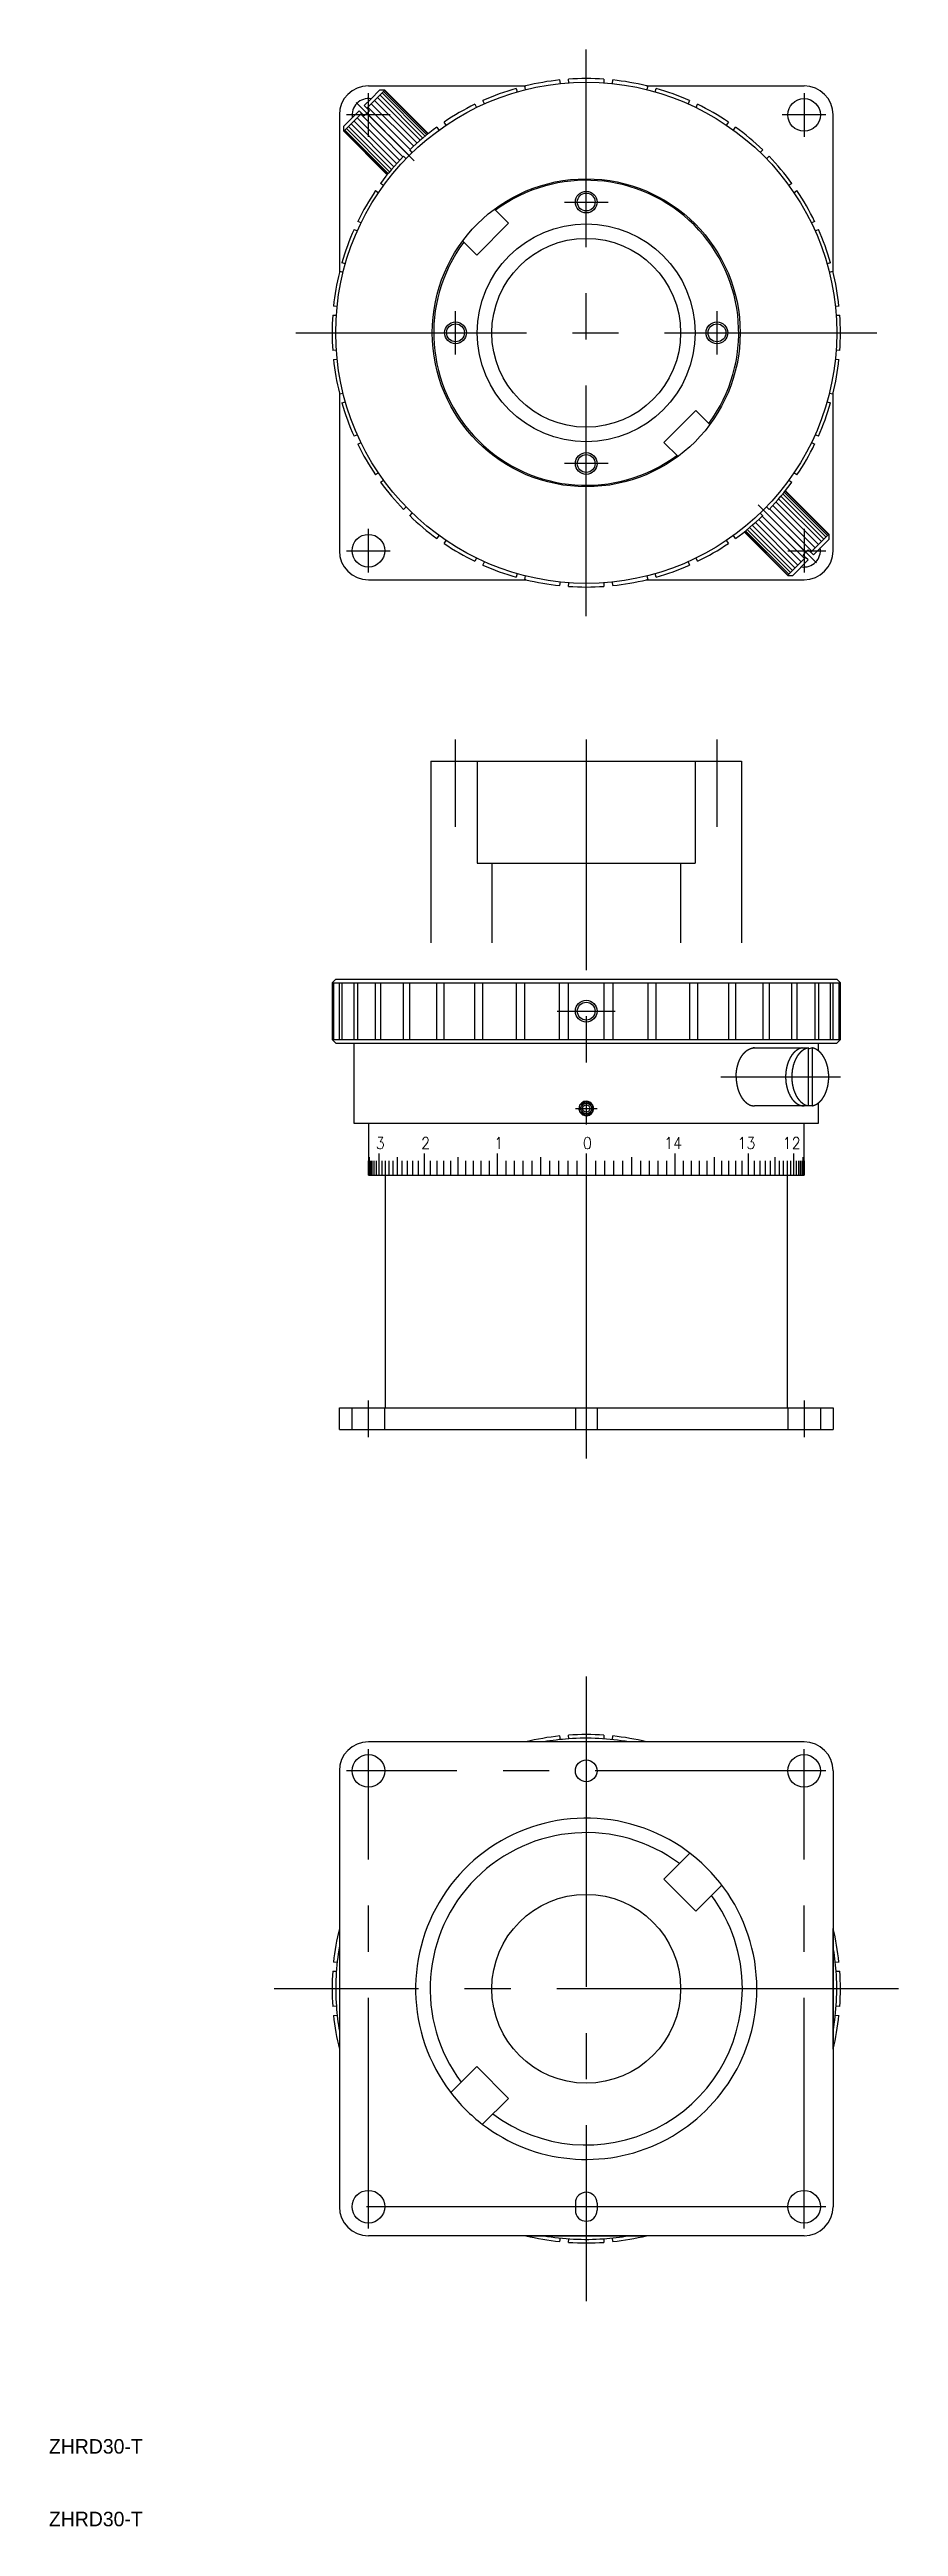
# Model space of a CAD drawing. Extents: x 10 to 127, y 10 to 351.
import ezdxf

# ---------------------------------------------------------------- set-up
doc = ezdxf.new("R2010")
doc.units = 0
for name, pattern in [('CENTER', [50.8, 31.75, -6.35, 6.35, -6.35]), ('DASHED', [19.05, 12.7, -6.35]), ('PHANTOM', [63.5, 31.75, -6.35, 6.35, -6.35, 6.35, -6.35])]:
    doc.linetypes.add(name, pattern=pattern)
doc.layers.get('0').update_dxf_attribs({"linetype": 'CONTINUOUS'})
doc.layers.add('CENTER', color=1, linetype='CENTER')
doc.styles.add('CONVERTER_2', font='txt.shx', dxfattribs={"width": 0.9})

msp = doc.modelspace()

# ---------------------------------------------------------------- texts
at = {"color": 7, "linetype": 'CONTINUOUS', "style": 'CONVERTER_2', "width": 0.9}
for s, p in [('3', (55.02, 199.63)), ('2', (61.26, 199.63)), ('1', (71.35, 199.63)), ('0', (83.55, 199.63))]:
    msp.add_text(s, height=1.6, dxfattribs=at).set_placement(p)
at = {"color": 7, "linetype": 'CONTINUOUS'}
for p in [(10, 20), (10, 10)]:
    msp.add_text('ZHRD30-T', height=2, dxfattribs=at).set_placement(p)

# ---------------------------------------------------------------- blocks, each defined once
blk = doc.blocks.new('*U21')
at = {"color": 7, "linetype": 'CONTINUOUS', "style": 'CONVERTER_2', "width": 0.9}
blk.add_text('12', height=1.6, dxfattribs=at).set_placement((111.06, 199.63))
blk = doc.blocks.new('*U22')
at = {"color": 7, "linetype": 'CONTINUOUS', "style": 'CONVERTER_2', "width": 0.9}
blk.add_text('13', height=1.6, dxfattribs=at).set_placement((104.82, 199.63))
blk = doc.blocks.new('*U23')
at = {"color": 7, "linetype": 'CONTINUOUS', "style": 'CONVERTER_2', "width": 0.9}
blk.add_text('14', height=1.6, dxfattribs=at).set_placement((94.73, 199.63))

# ---------------------------------------------------------------- linework, layer by layer
at = {"color": 7, "linetype": 'CONTINUOUS'}
for p, q in [((54, 346), (75.69, 346)), ((54, 346), (54, 346)), ((55.55, 345.4), (54.37, 344.22)), ((55.88, 345.02), (54.4, 343.54)), ((56.26, 345.4), (55.55, 345.4)), ((56.09, 345.23), (55.88, 345.02)), ((56.22, 345.35), (56.09, 345.23)), ((56.26, 345.4), (56.22, 345.35)), ((56.26, 345.4), (62.24, 339.42)), ((74.35, 345.64), (74.49, 345.16)), ((75.65, 345.48), (75.53, 345.96)), ((80.34, 346.81), (80.39, 346.31)), ((81.59, 346.42), (81.56, 346.91)), ((81.59, 346.42), (81.56, 346.91)), ((81.59, 346.42), (81.59, 346.42)), ((86.44, 346.91), (86.41, 346.42)), ((86.44, 346.91), (86.41, 346.42)), ((86.41, 346.42), (86.41, 346.42)), ((87.61, 346.31), (87.66, 346.81)), ((87.61, 346.31), (87.61, 346.31)), ((92.31, 346), (114, 346)), ((92.47, 345.96), (92.35, 345.48)), ((92.35, 345.48), (92.35, 345.48)), ((93.51, 345.16), (93.65, 345.64)), ((93.51, 345.16), (93.51, 345.16)), ((50, 342), (50, 320.31)), ((52.72, 342.57), (50.6, 340.45)), ((52.46, 341.6), (51.27, 340.4)), ((52.94, 342.08), (52.46, 341.6)), ((52.72, 342.57), (53.43, 341.86)), ((53.08, 342.21), (52.94, 342.08)), ((54.37, 344.22), (53.43, 343.28)), ((53.43, 343.28), (53.79, 342.92)), ((54.14, 342.57), (53.43, 341.86)), ((53.92, 343.06), (53.79, 342.92)), ((53.79, 342.92), (54.14, 342.57)), ((54.4, 343.54), (53.92, 343.06)), ((68.66, 343.46), (68.88, 343.01)), ((69.97, 343.52), (69.76, 343.97)), ((98.24, 343.97), (98.03, 343.52)), ((98.03, 343.52), (98.03, 343.52)), ((99.12, 343.01), (99.34, 343.46)), ((118, 320.31), (118, 342)), ((50.6, 339.74), (50.6, 340.45)), ((51.27, 340.4), (50.6, 339.74)), ((50.6, 339.74), (56.58, 333.76)), ((63.43, 340.32), (63.72, 339.91)), ((64.71, 340.6), (64.43, 341.02)), ((103.57, 341.02), (103.29, 340.6)), ((103.29, 340.6), (103.29, 340.6)), ((104.28, 339.91), (104.57, 340.32)), ((58.82, 336.31), (59.18, 335.97)), ((58.82, 336.31), (59.18, 335.97)), ((60.03, 336.82), (59.69, 337.18)), ((60.03, 336.82), (59.69, 337.18)), ((108.31, 337.18), (107.97, 336.82)), ((108.82, 335.97), (109.18, 336.31)), ((54.98, 331.57), (55.4, 331.29)), ((56.09, 332.28), (55.68, 332.57)), ((112.32, 332.57), (111.91, 332.28)), ((112.6, 331.29), (113.02, 331.57)), ((71.36, 329.02), (73.3, 327.09)), ((52.03, 326.24), (52.48, 326.03)), ((52.99, 327.12), (52.54, 327.34)), ((66.98, 324.64), (68.91, 322.7)), ((73.3, 327.09), (68.91, 322.7)), ((115.46, 327.34), (115.01, 327.12)), ((115.52, 326.03), (115.97, 326.24)), ((50.84, 321.51), (50.36, 321.65)), ((68.91, 322.7), (68.91, 322.7)), ((117.64, 321.65), (117.16, 321.51)), ((50.04, 320.47), (50.52, 320.35)), ((117.48, 320.35), (117.96, 320.47)), ((49.09, 314.44), (49.58, 314.41)), ((49.69, 315.61), (49.19, 315.66)), ((118.81, 315.66), (118.31, 315.61)), ((118.42, 314.41), (118.91, 314.44)), ((66, 313.23), (66, 313.5)), ((49.58, 309.59), (49.09, 309.56)), ((49.19, 308.34), (49.69, 308.39)), ((118.31, 308.39), (118.81, 308.34)), ((118.91, 309.56), (118.42, 309.59)), ((50, 303.69), (50, 282)), ((50.52, 303.65), (50.04, 303.53)), ((117.96, 303.53), (117.48, 303.65)), ((118, 282), (118, 303.69)), ((50.36, 302.35), (50.84, 302.49)), ((94.7, 296.91), (99.09, 301.3)), ((99.09, 301.3), (99.09, 301.3)), ((101.02, 299.36), (99.09, 301.3)), ((117.16, 302.49), (117.64, 302.35)), ((52.48, 297.97), (52.03, 297.76)), ((52.54, 296.66), (52.99, 296.88)), ((96.64, 294.98), (94.7, 296.91)), ((115.01, 296.88), (115.46, 296.66)), ((115.97, 297.76), (115.52, 297.97)), ((55.4, 292.71), (54.98, 292.43)), ((55.68, 291.43), (56.09, 291.72)), ((117.4, 284.26), (111.42, 290.24)), ((111.91, 291.72), (112.32, 291.43)), ((113.02, 292.43), (112.6, 292.71)), ((59.18, 288.03), (58.82, 287.69)), ((59.69, 286.82), (60.03, 287.18)), ((107.97, 287.18), (108.31, 286.82)), ((109.18, 287.69), (108.82, 288.03)), ((63.72, 284.09), (63.43, 283.68)), ((64.43, 282.98), (64.71, 283.4)), ((103.29, 283.4), (103.57, 282.98)), ((104.57, 283.68), (104.28, 284.09)), ((111.74, 278.6), (105.76, 284.58)), ((115.28, 281.43), (117.4, 283.55)), ((115.54, 282.4), (116.73, 283.6)), ((116.73, 283.6), (117.4, 284.26)), ((117.4, 284.26), (117.4, 283.55)), ((68.88, 280.99), (68.66, 280.54)), ((69.76, 280.03), (69.97, 280.48)), ((98.03, 280.48), (98.24, 280.03)), ((99.34, 280.54), (99.12, 280.99)), ((112.12, 278.98), (113.6, 280.46)), ((112.45, 278.6), (114.57, 280.72)), ((113.6, 280.46), (114.08, 280.94)), ((113.86, 281.43), (114.57, 282.14)), ((114.21, 281.08), (113.86, 281.43)), ((114.08, 280.94), (114.21, 281.08)), ((114.57, 280.72), (114.21, 281.08)), ((115.28, 281.43), (114.57, 282.14)), ((114.92, 281.79), (115.06, 281.92)), ((115.06, 281.92), (115.54, 282.4)), ((54, 278), (75.69, 278)), ((74.49, 278.84), (74.35, 278.36)), ((75.53, 278.04), (75.65, 278.52)), ((80.39, 277.69), (80.34, 277.19)), ((81.56, 277.09), (81.59, 277.58)), ((86.41, 277.58), (86.44, 277.09)), ((87.66, 277.19), (87.61, 277.69)), ((92.31, 278), (114, 278)), ((92.35, 278.52), (92.47, 278.04)), ((93.65, 278.36), (93.51, 278.84)), ((111.74, 278.6), (111.78, 278.65)), ((111.74, 278.6), (112.45, 278.6)), ((111.78, 278.65), (111.91, 278.77)), ((111.91, 278.77), (112.12, 278.98)), ((49, 222.5), (49.5, 223)), ((49, 222.5), (80.51, 222.5)), ((49, 222.5), (49, 214.7)), ((49.09, 214.7), (49.09, 222.5)), ((49.19, 222.5), (49.19, 214.7)), ((49.5, 223), (105.4, 223)), ((49.5, 223), (118.5, 223)), ((50.04, 214.7), (50.04, 222.5)), ((50.36, 222.5), (50.36, 214.7)), ((50.36, 222.5), (50.36, 214.7)), ((52.03, 214.7), (52.03, 222.5)), ((52.54, 214.7), (52.54, 222.5)), ((54.98, 214.7), (54.98, 222.5)), ((55.68, 222.5), (55.68, 214.7)), ((58.82, 214.7), (58.82, 222.5)), ((59.69, 214.7), (59.69, 222.5)), ((63.43, 214.7), (63.43, 222.5)), ((63.43, 214.7), (63.43, 222.5)), ((64.43, 214.7), (64.43, 222.5)), ((68.66, 214.7), (68.66, 222.5)), ((69.76, 214.7), (69.76, 222.5)), ((74.35, 222.5), (74.35, 214.7)), ((75.53, 214.7), (75.53, 222.5)), ((80.34, 214.7), (80.34, 222.5)), ((80.51, 222.5), (81.74, 222.5)), ((81.56, 214.7), (81.56, 222.5)), ((81.74, 222.5), (84, 222.5)), ((84, 222.5), (86.26, 222.5)), ((86.26, 222.5), (86.44, 222.5)), ((86.44, 222.5), (86.44, 214.7)), ((86.44, 222.5), (86.72, 222.5)), ((86.72, 222.5), (87.49, 222.5)), ((87.49, 222.5), (87.66, 222.5)), ((87.66, 222.5), (87.66, 214.7)), ((87.66, 222.5), (88.08, 222.5)), ((88.08, 222.5), (91.95, 222.5)), ((91.95, 222.5), (92.47, 222.5)), ((92.47, 222.5), (92.47, 214.7)), ((92.47, 222.5), (93.43, 222.5)), ((93.43, 222.5), (93.65, 222.5)), ((93.65, 214.7), (93.65, 222.5)), ((93.65, 222.5), (94.75, 222.5)), ((94.75, 222.5), (98.24, 222.5)), ((98.24, 222.5), (98.24, 214.7)), ((98.24, 222.5), (99.13, 222.5)), ((99.13, 222.5), (99.34, 222.5)), ((99.34, 222.5), (99.34, 214.7)), ((99.34, 222.5), (99.86, 222.5)), ((99.86, 222.5), (101.1, 222.5)), ((101.1, 222.5), (119, 222.5)), ((103.39, 222.5), (103.57, 222.5)), ((103.57, 222.5), (103.57, 214.7)), ((103.57, 222.5), (104.5, 222.5)), ((104.57, 222.5), (104.57, 214.7)), ((108.31, 222.5), (108.31, 214.7)), ((109.18, 222.5), (109.18, 214.7)), ((112.32, 214.7), (112.32, 222.5)), ((113.02, 222.5), (113.02, 214.7)), ((115.46, 222.5), (115.46, 214.7)), ((115.97, 222.5), (115.97, 214.7)), ((117.64, 214.7), (117.64, 222.5)), ((117.96, 222.5), (117.96, 214.7)), ((118.5, 223), (119, 222.5)), ((118.81, 214.7), (118.81, 222.5)), ((118.91, 222.5), (118.91, 214.7)), ((119, 214.7), (119, 222.5)), ((49, 214.7), (80.51, 214.7)), ((49, 214.7), (49.5, 214.2)), ((49.5, 214.2), (52, 214.2)), ((52, 214.2), (84, 214.2)), ((52, 214.2), (52, 203.2)), ((80.51, 214.7), (81.74, 214.7)), ((81.74, 214.7), (84, 214.7)), ((84, 214.7), (86.26, 214.7)), ((84, 214.2), (113.7, 214.2)), ((86.26, 214.7), (86.44, 214.7)), ((86.44, 214.7), (86.72, 214.7)), ((86.72, 214.7), (87.49, 214.7)), ((87.49, 214.7), (87.66, 214.7)), ((87.66, 214.7), (88.08, 214.7)), ((88.08, 214.7), (91.95, 214.7)), ((91.95, 214.7), (92.47, 214.7)), ((92.47, 214.7), (93.43, 214.7)), ((93.43, 214.7), (93.65, 214.7)), ((93.65, 214.7), (94.75, 214.7)), ((94.75, 214.7), (98.24, 214.7)), ((98.24, 214.7), (99.13, 214.7)), ((99.13, 214.7), (99.34, 214.7)), ((99.34, 214.7), (99.86, 214.7)), ((99.86, 214.7), (101.1, 214.7)), ((101.1, 214.7), (103.39, 214.7)), ((103.39, 214.7), (103.57, 214.7)), ((103.57, 214.7), (104.5, 214.7)), ((104.5, 214.7), (104.57, 214.7)), ((104.57, 214.7), (105.81, 214.7)), ((105.81, 214.7), (106.92, 214.7)), ((106.92, 214.7), (108.31, 214.7)), ((107.19, 213.55), (107.34, 213.55)), ((107.19, 213.55), (111.64, 213.55)), ((108.31, 214.7), (108.42, 214.7)), ((108.42, 214.7), (109.18, 214.7)), ((109.18, 214.7), (109.43, 214.7)), ((109.43, 214.7), (111.09, 214.7)), ((111.09, 214.7), (112.05, 214.7)), ((111.64, 213.55), (114.64, 213.55)), ((112.05, 214.7), (112.32, 214.7)), ((112.32, 214.7), (112.9, 214.7)), ((112.9, 214.7), (113.02, 214.7)), ((113.02, 214.7), (115.46, 214.7)), ((113.7, 214.2), (116, 214.2)), ((113.77, 214.7), (115.46, 214.7)), ((114.57, 213.53), (114.57, 213.36)), ((114.57, 213.53), (114.57, 213.53)), ((115.13, 213.53), (114.57, 213.36)), ((114.57, 213.36), (114.57, 209.55)), ((115.13, 213.53), (115.13, 209.55)), ((115.13, 213.53), (115.13, 213.53)), ((115.46, 214.7), (115.55, 214.7)), ((115.46, 214.7), (115.97, 214.7)), ((115.97, 214.7), (117.64, 214.7)), ((116, 213.12), (116, 214.2)), ((116, 214.2), (118.5, 214.2)), ((117.64, 214.7), (117.96, 214.7)), ((117.96, 214.7), (118.81, 214.7)), ((118.5, 214.2), (119, 214.7)), ((114.57, 209.55), (114.57, 205.58)), ((115.13, 209.55), (115.13, 205.58)), ((83.13, 205.7), (84, 206.2)), ((83.13, 204.7), (83.13, 205.7)), ((84, 204.2), (83.13, 204.7)), ((84, 206.2), (84, 205.2)), ((84, 206.2), (84.87, 205.7)), ((84, 205.2), (84.5, 205.2)), ((84.87, 204.7), (84, 204.2)), ((84.5, 205.2), (84.73, 205.2)), ((84.87, 205.7), (84.87, 204.7)), ((115.13, 205.55), (107.19, 205.55)), ((115.13, 205.58), (115.13, 205.58)), ((115.13, 205.58), (115.13, 205.58)), ((116, 203.2), (116, 205.99)), ((52, 203.2), (54, 203.2)), ((54, 203.2), (84, 203.2)), ((54, 203.2), (54, 196)), ((84, 203.2), (114, 203.2)), ((114, 203.2), (116, 203.2)), ((114, 196), (114, 203.2)), ((54.01, 196), (54.01, 198)), ((54, 196), (56.3, 196)), ((54, 196), (84, 196)), ((54, 196), (54.01, 196)), ((54, 196), (114, 196)), ((54.01, 196), (54.06, 196)), ((54.06, 196), (54.16, 196)), ((54.16, 196), (54.32, 196)), ((54.32, 196), (54.53, 196)), ((54.53, 196), (54.79, 196)), ((54.79, 196), (55.11, 196)), ((55.11, 196), (55.47, 196)), ((55.47, 196), (55.88, 196)), ((55.88, 196), (56.34, 196)), ((56.3, 196), (84, 196)), ((56.3, 196), (56.3, 164)), ((56.34, 196), (56.86, 196)), ((56.86, 196), (57.41, 196)), ((57.41, 196), (58.02, 196)), ((58.02, 196), (58.67, 196)), ((58.67, 196), (59.37, 196)), ((59.37, 196), (60.1, 196)), ((60.1, 196), (60.88, 196)), ((60.88, 196), (61.71, 196)), ((61.71, 196), (62.57, 196)), ((62.57, 196), (63.46, 196)), ((63.46, 196), (64.4, 196)), ((64.4, 196), (65.37, 196)), ((65.37, 196), (66.37, 196)), ((66.37, 196), (67.4, 196)), ((67.4, 196), (68.46, 196)), ((68.46, 196), (69.55, 196)), ((69.55, 196), (70.66, 196)), ((70.66, 196), (71.8, 196)), ((71.8, 196), (72.96, 196)), ((72.96, 196), (74.13, 196)), ((74.13, 196), (75.33, 196)), ((75.33, 196), (76.54, 196)), ((76.54, 196), (77.76, 196)), ((77.76, 196), (79, 196)), ((79, 196), (80.24, 196)), ((80.24, 196), (81.49, 196)), ((81.49, 196), (82.74, 196)), ((84, 196), (84, 189.2)), ((84, 196), (85.26, 196)), ((84, 196), (111.7, 196)), ((85.26, 196), (86.51, 196)), ((86.51, 196), (87.76, 196)), ((87.76, 196), (89, 196)), ((89, 196), (90.24, 196)), ((90.24, 196), (91.46, 196)), ((91.46, 196), (92.67, 196)), ((92.67, 196), (93.87, 196)), ((93.87, 196), (95.04, 196)), ((95.04, 196), (96.2, 196)), ((96.2, 196), (97.34, 196)), ((97.34, 196), (98.45, 196)), ((98.45, 196), (99.54, 196)), ((99.54, 196), (100.6, 196)), ((100.6, 196), (101.63, 196)), ((101.63, 196), (102.63, 196)), ((102.63, 196), (103.6, 196)), ((103.6, 196), (104.54, 196)), ((104.54, 196), (105.43, 196)), ((105.43, 196), (106.29, 196)), ((106.29, 196), (107.12, 196)), ((107.12, 196), (107.9, 196)), ((107.9, 196), (108.63, 196)), ((108.63, 196), (109.33, 196)), ((109.33, 196), (109.98, 196)), ((109.98, 196), (110.59, 196)), ((110.59, 196), (111.14, 196)), ((111.14, 196), (111.66, 196)), ((111.66, 196), (112.12, 196)), ((111.7, 196), (114, 196)), ((111.7, 164), (111.7, 196)), ((112.12, 196), (112.53, 196)), ((112.53, 196), (112.89, 196)), ((112.89, 196), (113.21, 196)), ((113.21, 196), (113.47, 196)), ((113.47, 196), (113.68, 196)), ((113.68, 196), (113.84, 196)), ((113.84, 196), (113.94, 196)), ((113.94, 196), (113.99, 196)), ((113.99, 196), (114, 196)), ((50, 164), (51.3, 164)), ((50, 161), (50, 164)), ((50, 164), (51.75, 164)), ((50, 161), (50, 164)), ((50, 164), (82.5, 164)), ((51.75, 164), (56.25, 164)), ((82.5, 164), (85.5, 164)), ((85.5, 164), (111.75, 164)), ((111.75, 164), (116.25, 164)), ((116.25, 164), (118, 164)), ((116.7, 164), (118, 164)), ((118, 164), (118, 161)), ((50, 161), (82.5, 161)), ((52.42, 161), (54, 161)), ((52.42, 161), (54, 161)), ((54, 161), (55.57, 161)), ((54, 161), (55.57, 161)), ((82.5, 161), (85.5, 161)), ((85.5, 161), (118, 161)), ((112.42, 161), (114, 161)), ((112.42, 161), (114, 161)), ((114, 161), (115.57, 161)), ((114, 161), (115.57, 161)), ((75.69, 118), (54, 118)), ((54, 114), (54, 117)), ((78.15, 118), (75.69, 118)), ((89.85, 118), (78.15, 118)), ((80.34, 118.81), (80.39, 118.31)), ((80.39, 118.31), (80.39, 118.31)), ((81.59, 118.42), (81.56, 118.91)), ((86.44, 118.91), (86.41, 118.42)), ((87.61, 118.31), (87.66, 118.81)), ((92.31, 118), (89.85, 118)), ((114, 118), (92.31, 118)), ((50, 114), (50, 54)), ((118, 114), (118, 54)), ((98.28, 102.66), (94.7, 99.09)), ((94.7, 99.09), (94.7, 99.09)), ((99.09, 94.7), (94.7, 99.09)), ((102.66, 98.28), (99.09, 94.7)), ((50, 92.31), (50, 89.85)), ((118, 89.85), (118, 92.31)), ((50, 89.85), (50, 78.15)), ((118, 78.15), (118, 89.85)), ((49.09, 86.44), (49.58, 86.41)), ((49.69, 87.61), (49.19, 87.66)), ((118.81, 87.66), (118.31, 87.61)), ((118.31, 87.61), (118.31, 87.61)), ((118.42, 86.41), (118.91, 86.44)), ((49.58, 81.59), (49.09, 81.56)), ((49.19, 80.34), (49.69, 80.39)), ((49.69, 80.39), (49.69, 80.39)), ((118.31, 80.39), (118.81, 80.34)), ((118.91, 81.56), (118.42, 81.59)), ((50, 78.15), (50, 75.69)), ((118, 75.69), (118, 78.15)), ((65.34, 69.72), (68.91, 73.3)), ((68.91, 73.3), (73.3, 68.91)), ((69.72, 65.34), (73.3, 68.91)), ((73.3, 68.91), (73.3, 68.91)), ((82.5, 54.5), (82.5, 53.5)), ((85.5, 54.5), (85.5, 53.5)), ((114, 50), (54, 50)), ((75.69, 50), (78.15, 50)), ((78.15, 50), (89.85, 50)), ((80.39, 49.69), (80.34, 49.19)), ((81.56, 49.09), (81.59, 49.58)), ((86.41, 49.58), (86.44, 49.09)), ((87.61, 49.69), (87.61, 49.69)), ((87.66, 49.19), (87.61, 49.69)), ((89.85, 50), (92.31, 50))]:
    msp.add_line(p, q, dxfattribs=at)
at = {"color": 3, "linetype": 'CONTINUOUS'}
for p, q in [((55.6, 344.73), (61.51, 338.82)), ((55.88, 345.02), (61.82, 339.08)), ((56.09, 345.23), (62.05, 339.26)), ((56.22, 345.35), (62.19, 339.38)), ((57.88, 335.29), (52.02, 341.15)), ((58.3, 335.76), (52.46, 341.6)), ((58.76, 336.25), (52.94, 342.08)), ((59.6, 336.4), (53.79, 342.21)), ((53.92, 343.06), (59.75, 337.24)), ((54.4, 343.54), (60.24, 337.7)), ((54.85, 343.98), (60.71, 338.12)), ((55.25, 344.39), (61.14, 338.5)), ((56.62, 333.81), (50.65, 339.78)), ((56.74, 333.95), (50.77, 339.91)), ((56.92, 334.18), (50.98, 340.12)), ((57.18, 334.49), (51.27, 340.4)), ((57.5, 334.86), (51.61, 340.75)), ((111.26, 290.05), (117.23, 284.09)), ((111.38, 290.19), (117.35, 284.22)), ((114.08, 280.94), (108.25, 286.76)), ((108.4, 287.6), (114.21, 281.79)), ((109.24, 287.75), (115.06, 281.92)), ((109.7, 288.24), (115.54, 282.4)), ((110.12, 288.71), (115.98, 282.85)), ((110.5, 289.14), (116.39, 283.25)), ((110.82, 289.51), (116.73, 283.6)), ((111.08, 289.82), (117.02, 283.88)), ((111.78, 278.65), (105.81, 284.62)), ((111.91, 278.77), (105.95, 284.74)), ((112.12, 278.98), (106.18, 284.92)), ((112.4, 279.27), (106.49, 285.18)), ((112.75, 279.61), (106.86, 285.5)), ((113.15, 280.02), (107.29, 285.88)), ((113.6, 280.46), (107.76, 286.3)), ((54.06, 196), (54.06, 198)), ((54.16, 196), (54.16, 198.5)), ((54.32, 196), (54.32, 198)), ((54.53, 196), (54.53, 198)), ((54.79, 196), (54.79, 198)), ((55.11, 196), (55.11, 198)), ((55.47, 196), (55.47, 199)), ((55.88, 196), (55.88, 198)), ((56.34, 196), (56.34, 198)), ((56.86, 196), (56.86, 198)), ((57.41, 196), (57.41, 198)), ((58.02, 196), (58.02, 198.5)), ((58.67, 196), (58.67, 198)), ((59.37, 196), (59.37, 198)), ((60.1, 196), (60.1, 198)), ((60.88, 196), (60.88, 198)), ((61.71, 196), (61.71, 199)), ((62.57, 196), (62.57, 198)), ((63.46, 196), (63.46, 198)), ((64.4, 196), (64.4, 198)), ((65.37, 196), (65.37, 198)), ((66.37, 196), (66.37, 198.5)), ((67.4, 196), (67.4, 198)), ((68.46, 196), (68.46, 198)), ((69.55, 196), (69.55, 198)), ((70.66, 196), (70.66, 198)), ((71.8, 196), (71.8, 199)), ((72.96, 196), (72.96, 198)), ((74.13, 196), (74.13, 198)), ((75.33, 196), (75.33, 198)), ((76.54, 196), (76.54, 198)), ((77.76, 196), (77.76, 198.5)), ((79, 196), (79, 198)), ((80.24, 196), (80.24, 198)), ((81.49, 196), (81.49, 198)), ((82.74, 196), (82.74, 198)), ((84, 199), (84, 196)), ((84, 199), (84, 196)), ((85.26, 198), (85.26, 196)), ((86.51, 198), (86.51, 196)), ((87.76, 198), (87.76, 196)), ((89, 198), (89, 196)), ((90.24, 198.5), (90.24, 196)), ((91.46, 198), (91.46, 196)), ((92.67, 198), (92.67, 196)), ((93.87, 198), (93.87, 196)), ((95.04, 198), (95.04, 196)), ((96.2, 199), (96.2, 196)), ((97.34, 198), (97.34, 196)), ((98.45, 198), (98.45, 196)), ((99.54, 198), (99.54, 196)), ((100.6, 198), (100.6, 196)), ((101.63, 198.5), (101.63, 196)), ((102.63, 198), (102.63, 196)), ((103.6, 198), (103.6, 196)), ((104.54, 198), (104.54, 196)), ((105.43, 198), (105.43, 196)), ((106.29, 199), (106.29, 196)), ((107.12, 198), (107.12, 196)), ((107.9, 198), (107.9, 196)), ((108.63, 198), (108.63, 196)), ((109.33, 198), (109.33, 196)), ((109.98, 198.5), (109.98, 196)), ((110.59, 198), (110.59, 196)), ((111.14, 198), (111.14, 196)), ((111.66, 198), (111.66, 196)), ((112.12, 198), (112.12, 196)), ((112.53, 199), (112.53, 196)), ((112.89, 198), (112.89, 196)), ((113.21, 198), (113.21, 196)), ((113.47, 198), (113.47, 196)), ((113.68, 198), (113.68, 196)), ((113.84, 198.5), (113.84, 196)), ((113.94, 198), (113.94, 196)), ((113.99, 198), (113.99, 196))]:
    msp.add_line(p, q, dxfattribs=at)
at = {"color": 1, "linetype": 'CENTER'}
for p, q in [((66, 244), (66, 256)), ((102, 256), (102, 244))]:
    msp.add_line(p, q, dxfattribs=at)
at = {"color": 3, "linetype": 'PHANTOM'}
for p, q in [((62.6, 253), (69, 253)), ((62.6, 253), (62.6, 228)), ((69, 253), (99, 253)), ((69, 253), (69, 239)), ((99, 253), (99, 239)), ((99, 253), (105.4, 253)), ((105.4, 253), (105.4, 228)), ((69, 239), (71, 239)), ((71, 239), (71, 228)), ((71, 239), (97, 239)), ((97, 239), (97, 228)), ((97, 239), (99, 239))]:
    msp.add_line(p, q, dxfattribs=at)
at = {"color": 3, "linetype": 'DASHED'}
for p, q in [((51.75, 161), (51.75, 164)), ((56.25, 161), (56.25, 164)), ((82.5, 164), (82.5, 161)), ((85.5, 164), (85.5, 161)), ((111.75, 164), (111.75, 161)), ((116.25, 164), (116.25, 161))]:
    msp.add_line(p, q, dxfattribs=at)
at = {"color": 7}
for points in [[(104.65, 209.55, 0), (104.65, 209.56, 0), (104.65, 209.57, 0), (104.65, 209.58, 0), (104.65, 209.58, 0), (104.65, 209.59, 0), (104.65, 209.6, 0), (104.65, 209.6, 0), (104.65, 209.61, 0), (104.65, 209.62, 0), (104.65, 209.63, 0), (104.65, 209.63, 0), (104.65, 209.64, 0), (104.65, 209.65, 0), (104.65, 209.65, 0), (104.65, 209.66, 0), (104.65, 209.67, 0), (104.65, 209.68, 0), (104.65, 209.68, 0), (104.65, 209.69, 0), (104.65, 209.7, 0), (104.65, 209.7, 0), (104.65, 209.71, 0), (104.65, 209.72, 0), (104.65, 209.72, 0), (104.65, 209.73, 0), (104.65, 209.74, 0), (104.65, 209.75, 0), (104.65, 209.75, 0), (104.65, 209.76, 0), (104.65, 209.77, 0), (104.65, 209.77, 0), (104.65, 209.78, 0), (104.65, 209.79, 0), (104.65, 209.8, 0), (104.65, 209.8, 0), (104.65, 209.81, 0), (104.65, 209.82, 0), (104.65, 209.82, 0), (104.66, 209.83, 0), (104.66, 209.84, 0), (104.66, 209.84, 0), (104.66, 209.85, 0), (104.66, 209.86, 0), (104.66, 209.87, 0), (104.66, 209.87, 0), (104.66, 209.88, 0), (104.66, 209.89, 0), (104.66, 209.9, 0), (104.66, 209.9, 0), (104.66, 209.91, 0), (104.66, 209.92, 0), (104.66, 209.92, 0), (104.66, 209.93, 0), (104.66, 209.94, 0), (104.66, 209.94, 0), (104.66, 209.95, 0), (104.66, 209.96, 0), (104.66, 209.97, 0), (104.66, 209.97, 0), (104.66, 209.98, 0), (104.66, 209.99, 0), (104.66, 209.99, 0), (104.66, 210, 0), (104.67, 210.01, 0), (104.67, 210.01, 0), (104.67, 210.02, 0), (104.67, 210.03, 0), (104.67, 210.04, 0), (104.67, 210.04, 0), (104.67, 210.05, 0), (104.67, 210.06, 0), (104.67, 210.06, 0), (104.67, 210.07, 0), (104.67, 210.08, 0), (104.67, 210.09, 0), (104.67, 210.09, 0), (104.67, 210.1, 0), (104.67, 210.11, 0), (104.67, 210.11, 0), (104.67, 210.12, 0), (104.67, 210.13, 0), (104.68, 210.13, 0), (104.68, 210.14, 0), (104.68, 210.15, 0), (104.68, 210.16, 0), (104.68, 210.16, 0), (104.68, 210.17, 0), (104.68, 210.18, 0), (104.68, 210.18, 0), (104.68, 210.19, 0), (104.68, 210.2, 0), (104.68, 210.21, 0), (104.68, 210.21, 0), (104.68, 210.22, 0), (104.69, 210.23, 0), (104.69, 210.23, 0), (104.69, 210.24, 0), (104.69, 210.25, 0), (104.69, 210.25, 0), (104.69, 210.26, 0), (104.69, 210.27, 0), (104.69, 210.28, 0), (104.69, 210.28, 0), (104.69, 210.29, 0), (104.69, 210.3, 0), (104.69, 210.3, 0), (104.69, 210.31, 0), (104.69, 210.32, 0), (104.7, 210.32, 0), (104.7, 210.33, 0), (104.7, 210.34, 0), (104.7, 210.35, 0), (104.7, 210.35, 0), (104.7, 210.36, 0), (104.7, 210.37, 0), (104.7, 210.37, 0), (104.7, 210.38, 0), (104.7, 210.39, 0), (104.7, 210.4, 0), (104.71, 210.4, 0), (104.71, 210.41, 0), (104.71, 210.42, 0), (104.71, 210.42, 0), (104.71, 210.43, 0), (104.71, 210.44, 0), (104.71, 210.44, 0), (104.71, 210.45, 0), (104.71, 210.46, 0), (104.72, 210.47, 0), (104.72, 210.47, 0), (104.72, 210.48, 0), (104.72, 210.49, 0), (104.72, 210.49, 0), (104.72, 210.5, 0), (104.72, 210.51, 0), (104.72, 210.51, 0), (104.72, 210.52, 0), (104.72, 210.53, 0), (104.73, 210.53, 0), (104.73, 210.54, 0), (104.73, 210.55, 0), (104.73, 210.56, 0), (104.73, 210.56, 0), (104.73, 210.57, 0), (104.73, 210.58, 0), (104.73, 210.58, 0), (104.73, 210.59, 0), (104.74, 210.6, 0), (104.74, 210.6, 0), (104.74, 210.61, 0), (104.74, 210.62, 0), (104.74, 210.63, 0), (104.74, 210.63, 0), (104.74, 210.64, 0), (104.75, 210.65, 0), (104.75, 210.65, 0), (104.75, 210.66, 0), (104.75, 210.67, 0), (104.75, 210.67, 0), (104.75, 210.68, 0), (104.75, 210.69, 0), (104.75, 210.69, 0), (104.76, 210.7, 0), (104.76, 210.71, 0), (104.76, 210.72, 0), (104.76, 210.72, 0), (104.76, 210.73, 0), (104.76, 210.74, 0), (104.76, 210.74, 0), (104.77, 210.75, 0), (104.77, 210.76, 0), (104.77, 210.76, 0), (104.77, 210.77, 0), (104.77, 210.78, 0), (104.77, 210.79, 0), (104.77, 210.79, 0), (104.78, 210.8, 0), (104.78, 210.81, 0), (104.78, 210.81, 0), (104.78, 210.82, 0), (104.78, 210.83, 0), (104.78, 210.83, 0), (104.78, 210.84, 0), (104.78, 210.85, 0), (104.79, 210.85, 0), (104.79, 210.86, 0), (104.79, 210.87, 0), (104.79, 210.88, 0), (104.79, 210.88, 0), (104.79, 210.89, 0), (104.8, 210.9, 0), (104.8, 210.9, 0), (104.8, 210.91, 0), (104.8, 210.92, 0), (104.8, 210.92, 0), (104.8, 210.93, 0), (104.81, 210.94, 0), (104.81, 210.94, 0), (104.81, 210.95, 0), (104.81, 210.96, 0), (104.81, 210.97, 0), (104.81, 210.97, 0), (104.81, 210.98, 0), (104.82, 210.99, 0), (104.82, 210.99, 0), (104.82, 211, 0), (104.82, 211.01, 0), (104.82, 211.01, 0), (104.83, 211.02, 0), (104.83, 211.03, 0), (104.83, 211.03, 0), (104.83, 211.04, 0), (104.83, 211.05, 0), (104.83, 211.06, 0), (104.84, 211.06, 0), (104.84, 211.07, 0), (104.84, 211.07, 0), (104.84, 211.08, 0), (104.84, 211.09, 0), (104.84, 211.1, 0), (104.85, 211.1, 0), (104.85, 211.11, 0), (104.85, 211.12, 0), (104.85, 211.12, 0), (104.85, 211.13, 0), (104.86, 211.14, 0), (104.86, 211.14, 0), (104.86, 211.15, 0), (104.86, 211.16, 0), (104.86, 211.16, 0), (104.87, 211.17, 0), (104.87, 211.18, 0), (104.87, 211.19, 0), (104.87, 211.19, 0), (104.87, 211.2, 0), (104.88, 211.21, 0), (104.88, 211.21, 0), (104.88, 211.22, 0), (104.88, 211.22, 0), (104.88, 211.23, 0), (104.89, 211.24, 0), (104.89, 211.25, 0), (104.89, 211.25, 0), (104.89, 211.26, 0), (104.89, 211.27, 0), (104.89, 211.27, 0), (104.9, 211.28, 0), (104.9, 211.29, 0), (104.9, 211.29, 0), (104.9, 211.3, 0), (104.91, 211.31, 0), (104.91, 211.31, 0), (104.91, 211.32, 0), (104.91, 211.33, 0), (104.91, 211.33, 0), (104.92, 211.34, 0), (104.92, 211.35, 0), (104.92, 211.35, 0), (104.92, 211.36, 0), (104.92, 211.37, 0), (104.93, 211.37, 0), (104.93, 211.38, 0), (104.93, 211.39, 0), (104.93, 211.39, 0), (104.94, 211.4, 0), (104.94, 211.41, 0), (104.94, 211.41, 0), (104.94, 211.42, 0), (104.94, 211.43, 0), (104.95, 211.44, 0), (104.95, 211.44, 0), (104.95, 211.45, 0), (104.95, 211.46, 0), (104.96, 211.46, 0), (104.96, 211.47, 0), (104.96, 211.47, 0), (104.96, 211.48, 0), (104.97, 211.49, 0), (104.97, 211.5, 0), (104.97, 211.5, 0), (104.97, 211.51, 0), (104.97, 211.51, 0), (104.98, 211.52, 0), (104.98, 211.53, 0), (104.98, 211.53, 0), (104.98, 211.54, 0), (104.99, 211.55, 0), (104.99, 211.56, 0), (104.99, 211.56, 0), (104.99, 211.57, 0), (105, 211.57, 0), (105, 211.58, 0), (105, 211.59, 0), (105, 211.59, 0), (105.01, 211.6, 0), (105.01, 211.61, 0), (105.01, 211.61, 0), (105.01, 211.62, 0), (105.02, 211.63, 0), (105.02, 211.63, 0), (105.02, 211.64, 0), (105.03, 211.65, 0), (105.03, 211.65, 0), (105.03, 211.66, 0), (105.03, 211.67, 0), (105.03, 211.67, 0), (105.04, 211.68, 0), (105.04, 211.69, 0), (105.04, 211.69, 0), (105.05, 211.7, 0), (105.05, 211.71, 0), (105.05, 211.71, 0), (105.05, 211.72, 0), (105.06, 211.73, 0), (105.06, 211.73, 0), (105.06, 211.74, 0), (105.06, 211.75, 0), (105.07, 211.75, 0), (105.07, 211.76, 0), (105.07, 211.77, 0), (105.08, 211.77, 0), (105.08, 211.78, 0), (105.08, 211.78, 0), (105.08, 211.79, 0), (105.09, 211.8, 0), (105.09, 211.81, 0), (105.09, 211.81, 0), (105.09, 211.82, 0), (105.1, 211.82, 0), (105.1, 211.83, 0), (105.1, 211.84, 0), (105.11, 211.84, 0), (105.11, 211.85, 0), (105.11, 211.86, 0), (105.11, 211.86, 0), (105.12, 211.87, 0), (105.12, 211.88, 0), (105.12, 211.88, 0), (105.13, 211.89, 0), (105.13, 211.9, 0), (105.13, 211.9, 0), (105.14, 211.91, 0), (105.14, 211.91, 0), (105.14, 211.92, 0), (105.14, 211.93, 0), (105.15, 211.93, 0), (105.15, 211.94, 0), (105.15, 211.95, 0), (105.16, 211.95, 0), (105.16, 211.96, 0), (105.16, 211.97, 0), (105.17, 211.97, 0), (105.17, 211.98, 0), (105.17, 211.99, 0), (105.17, 211.99, 0), (105.18, 212, 0), (105.18, 212, 0), (105.19, 212.01, 0), (105.19, 212.02, 0), (105.19, 212.02, 0), (105.19, 212.03, 0), (105.2, 212.04, 0), (105.2, 212.04, 0), (105.2, 212.05, 0), (105.21, 212.06, 0), (105.21, 212.06, 0), (105.21, 212.07, 0), (105.22, 212.07, 0), (105.22, 212.08, 0), (105.22, 212.09, 0), (105.23, 212.09, 0), (105.23, 212.1, 0), (105.23, 212.1, 0), (105.24, 212.11, 0), (105.24, 212.12, 0), (105.24, 212.12, 0), (105.25, 212.13, 0), (105.25, 212.14, 0), (105.25, 212.14, 0), (105.26, 212.15, 0), (105.26, 212.16, 0), (105.26, 212.16, 0), (105.27, 212.17, 0), (105.27, 212.17, 0), (105.27, 212.18, 0), (105.28, 212.19, 0), (105.28, 212.19, 0), (105.28, 212.2, 0), (105.29, 212.2, 0), (105.29, 212.21, 0), (105.29, 212.22, 0), (105.3, 212.22, 0), (105.3, 212.23, 0), (105.3, 212.24, 0), (105.31, 212.24, 0), (105.31, 212.25, 0), (105.31, 212.25, 0), (105.32, 212.26, 0), (105.32, 212.27, 0), (105.33, 212.27, 0), (105.33, 212.28, 0), (105.33, 212.28, 0), (105.34, 212.29, 0), (105.34, 212.3, 0), (105.34, 212.3, 0), (105.35, 212.31, 0), (105.35, 212.31, 0), (105.36, 212.32, 0), (105.36, 212.33, 0), (105.36, 212.33, 0), (105.37, 212.34, 0), (105.37, 212.34, 0), (105.37, 212.35, 0), (105.38, 212.36, 0), (105.38, 212.36, 0), (105.39, 212.37, 0), (105.39, 212.38, 0), (105.39, 212.38, 0), (105.4, 212.39, 0), (105.4, 212.39, 0), (105.4, 212.4, 0), (105.41, 212.4, 0), (105.41, 212.41, 0), (105.42, 212.42, 0), (105.42, 212.42, 0), (105.42, 212.43, 0), (105.43, 212.43, 0), (105.43, 212.44, 0), (105.44, 212.45, 0), (105.44, 212.45, 0), (105.44, 212.46, 0), (105.45, 212.46, 0), (105.45, 212.47, 0), (105.45, 212.47, 0), (105.46, 212.48, 0), (105.46, 212.49, 0), (105.47, 212.49, 0), (105.47, 212.5, 0), (105.47, 212.5, 0), (105.48, 212.51, 0), (105.48, 212.52, 0), (105.49, 212.52, 0), (105.49, 212.53, 0), (105.5, 212.53, 0), (105.5, 212.54, 0), (105.5, 212.54, 0), (105.51, 212.55, 0), (105.51, 212.56, 0), (105.52, 212.56, 0), (105.52, 212.57, 0), (105.52, 212.57, 0), (105.53, 212.58, 0), (105.53, 212.59, 0), (105.54, 212.59, 0), (105.54, 212.6, 0), (105.55, 212.6, 0), (105.55, 212.61, 0), (105.55, 212.61, 0), (105.56, 212.62, 0), (105.56, 212.62, 0), (105.57, 212.63, 0), (105.57, 212.64, 0), (105.58, 212.64, 0), (105.58, 212.65, 0), (105.58, 212.65, 0), (105.59, 212.66, 0), (105.59, 212.66, 0), (105.6, 212.67, 0), (105.6, 212.68, 0), (105.61, 212.68, 0), (105.61, 212.69, 0), (105.61, 212.69, 0), (105.62, 212.7, 0), (105.62, 212.7, 0), (105.63, 212.71, 0), (105.63, 212.71, 0), (105.64, 212.72, 0), (105.64, 212.72, 0), (105.65, 212.73, 0), (105.65, 212.74, 0), (105.66, 212.74, 0), (105.66, 212.75, 0), (105.66, 212.75, 0), (105.67, 212.76, 0), (105.67, 212.76, 0), (105.68, 212.77, 0), (105.68, 212.77, 0), (105.69, 212.78, 0), (105.69, 212.78, 0), (105.7, 212.79, 0), (105.7, 212.79, 0), (105.71, 212.8, 0), (105.71, 212.81, 0), (105.72, 212.81, 0), (105.72, 212.82, 0), (105.72, 212.82, 0), (105.73, 212.83, 0), (105.73, 212.83, 0), (105.74, 212.84, 0), (105.74, 212.84, 0), (105.75, 212.85, 0), (105.75, 212.85, 0), (105.76, 212.86, 0), (105.76, 212.86, 0), (105.77, 212.87, 0), (105.77, 212.87, 0), (105.78, 212.88, 0), (105.78, 212.88, 0), (105.79, 212.89, 0), (105.79, 212.89, 0), (105.8, 212.9, 0), (105.8, 212.9, 0), (105.81, 212.91, 0), (105.81, 212.91, 0), (105.82, 212.92, 0), (105.82, 212.92, 0), (105.83, 212.93, 0), (105.83, 212.93, 0), (105.84, 212.94, 0), (105.84, 212.94, 0), (105.85, 212.95, 0), (105.85, 212.95, 0), (105.86, 212.96, 0), (105.86, 212.96, 0), (105.87, 212.97, 0), (105.87, 212.97, 0), (105.88, 212.98, 0), (105.88, 212.98, 0), (105.89, 212.99, 0), (105.89, 212.99, 0), (105.9, 213, 0), (105.9, 213, 0), (105.91, 213.01, 0), (105.91, 213.01, 0), (105.92, 213.02, 0), (105.92, 213.02, 0), (105.93, 213.03, 0), (105.94, 213.03, 0), (105.94, 213.04, 0), (105.94, 213.04, 0), (105.95, 213.04, 0), (105.96, 213.05, 0), (105.96, 213.06, 0), (105.97, 213.06, 0), (105.97, 213.06, 0), (105.98, 213.07, 0), (105.98, 213.07, 0), (105.99, 213.08, 0), (105.99, 213.08, 0), (106, 213.09, 0), (106, 213.09, 0), (106.01, 213.1, 0), (106.02, 213.1, 0), (106.02, 213.1, 0), (106.03, 213.11, 0), (106.03, 213.11, 0), (106.04, 213.12, 0), (106.04, 213.12, 0), (106.05, 213.13, 0), (106.05, 213.13, 0), (106.06, 213.14, 0), (106.06, 213.14, 0), (106.07, 213.14, 0), (106.08, 213.15, 0), (106.08, 213.15, 0), (106.09, 213.16, 0), (106.09, 213.16, 0), (106.1, 213.17, 0), (106.11, 213.17, 0), (106.11, 213.17, 0), (106.12, 213.18, 0), (106.12, 213.18, 0), (106.13, 213.19, 0), (106.13, 213.19, 0), (106.14, 213.19, 0), (106.14, 213.2, 0), (106.15, 213.2, 0), (106.16, 213.21, 0), (106.16, 213.21, 0), (106.17, 213.22, 0), (106.17, 213.22, 0), (106.18, 213.22, 0), (106.19, 213.23, 0), (106.19, 213.23, 0), (106.2, 213.24, 0), (106.2, 213.24, 0), (106.21, 213.24, 0), (106.22, 213.25, 0), (106.22, 213.25, 0), (106.23, 213.25, 0), (106.23, 213.26, 0), (106.24, 213.26, 0), (106.25, 213.27, 0), (106.25, 213.27, 0), (106.26, 213.27, 0), (106.26, 213.28, 0), (106.27, 213.28, 0), (106.28, 213.28, 0), (106.28, 213.29, 0), (106.29, 213.29, 0), (106.29, 213.3, 0), (106.3, 213.3, 0), (106.31, 213.3, 0), (106.31, 213.31, 0), (106.32, 213.31, 0), (106.32, 213.31, 0), (106.33, 213.32, 0), (106.34, 213.32, 0), (106.34, 213.32, 0), (106.35, 213.33, 0), (106.36, 213.33, 0), (106.36, 213.34, 0), (106.37, 213.34, 0), (106.37, 213.34, 0), (106.38, 213.34, 0), (106.39, 213.35, 0), (106.39, 213.35, 0), (106.4, 213.35, 0), (106.41, 213.36, 0), (106.41, 213.36, 0), (106.42, 213.36, 0), (106.42, 213.37, 0), (106.43, 213.37, 0), (106.44, 213.37, 0), (106.44, 213.38, 0), (106.45, 213.38, 0), (106.45, 213.38, 0), (106.46, 213.39, 0), (106.47, 213.39, 0), (106.47, 213.39, 0), (106.48, 213.4, 0), (106.49, 213.4, 0), (106.49, 213.4, 0), (106.5, 213.4, 0), (106.51, 213.41, 0), (106.51, 213.41, 0), (106.52, 213.41, 0), (106.53, 213.41, 0), (106.53, 213.42, 0), (106.54, 213.42, 0), (106.55, 213.42, 0), (106.55, 213.43, 0), (106.56, 213.43, 0), (106.57, 213.43, 0), (106.57, 213.43, 0), (106.58, 213.44, 0), (106.58, 213.44, 0), (106.59, 213.44, 0), (106.6, 213.44, 0), (106.61, 213.45, 0), (106.61, 213.45, 0), (106.62, 213.45, 0), (106.62, 213.45, 0), (106.63, 213.46, 0), (106.64, 213.46, 0), (106.64, 213.46, 0), (106.65, 213.46, 0), (106.66, 213.47, 0), (106.67, 213.47, 0), (106.67, 213.47, 0), (106.68, 213.47, 0), (106.69, 213.47, 0), (106.69, 213.48, 0), (106.7, 213.48, 0), (106.71, 213.48, 0), (106.71, 213.48, 0), (106.72, 213.49, 0), (106.73, 213.49, 0), (106.73, 213.49, 0), (106.74, 213.49, 0), (106.75, 213.49, 0), (106.75, 213.5, 0), (106.76, 213.5, 0), (106.77, 213.5, 0), (106.77, 213.5, 0), (106.78, 213.5, 0), (106.79, 213.5, 0), (106.8, 213.5, 0), (106.8, 213.51, 0), (106.81, 213.51, 0), (106.81, 213.51, 0), (106.82, 213.51, 0), (106.83, 213.51, 0), (106.84, 213.51, 0), (106.84, 213.52, 0), (106.85, 213.52, 0), (106.86, 213.52, 0), (106.86, 213.52, 0), (106.87, 213.52, 0), (106.88, 213.52, 0), (106.89, 213.53, 0), (106.89, 213.53, 0), (106.9, 213.53, 0), (106.91, 213.53, 0), (106.91, 213.53, 0), (106.92, 213.53, 0), (106.93, 213.53, 0), (106.93, 213.53, 0), (106.94, 213.53, 0), (106.95, 213.54, 0), (106.95, 213.54, 0), (106.96, 213.54, 0), (106.97, 213.54, 0), (106.97, 213.54, 0), (106.98, 213.54, 0), (106.99, 213.54, 0), (107, 213.54, 0), (107, 213.54, 0), (107.01, 213.54, 0), (107.02, 213.54, 0), (107.03, 213.55, 0), (107.03, 213.55, 0), (107.04, 213.55, 0), (107.05, 213.55, 0), (107.05, 213.55, 0), (107.06, 213.55, 0), (107.07, 213.55, 0), (107.07, 213.55, 0), (107.08, 213.55, 0), (107.09, 213.55, 0), (107.09, 213.55, 0), (107.1, 213.55, 0), (107.11, 213.55, 0), (107.12, 213.55, 0), (107.12, 213.55, 0), (107.13, 213.55, 0), (107.14, 213.55, 0), (107.14, 213.55, 0), (107.15, 213.55, 0), (107.16, 213.55, 0), (107.17, 213.55, 0), (107.17, 213.55, 0), (107.18, 213.55, 0), (107.19, 213.55, 0), (107.19, 213.55, 0)], [(107.19, 213.55, 0), (107.19, 213.55, 0), (107.19, 213.55, 0), (107.19, 213.55, 0), (107.19, 213.55, 0), (107.19, 213.55, 0), (107.19, 213.55, 0), (107.18, 213.55, 0), (107.18, 213.55, 0), (107.18, 213.55, 0), (107.18, 213.55, 0), (107.18, 213.55, 0), (107.18, 213.55, 0), (107.18, 213.55, 0), (107.17, 213.55, 0), (107.17, 213.55, 0), (107.17, 213.55, 0), (107.17, 213.55, 0), (107.17, 213.55, 0), (107.17, 213.55, 0), (107.17, 213.55, 0), (107.17, 213.55, 0), (107.16, 213.55, 0), (107.16, 213.55, 0), (107.16, 213.55, 0), (107.16, 213.55, 0), (107.16, 213.55, 0), (107.16, 213.55, 0), (107.16, 213.55, 0), (107.15, 213.55, 0), (107.15, 213.55, 0), (107.15, 213.55, 0), (107.15, 213.55, 0), (107.15, 213.55, 0), (107.15, 213.55, 0), (107.14, 213.55, 0), (107.14, 213.55, 0), (107.14, 213.55, 0), (107.14, 213.55, 0), (107.14, 213.55, 0), (107.14, 213.55, 0), (107.14, 213.55, 0), (107.14, 213.55, 0), (107.13, 213.55, 0), (107.13, 213.55, 0), (107.13, 213.55, 0), (107.13, 213.55, 0), (107.13, 213.55, 0), (107.13, 213.55, 0), (107.12, 213.55, 0), (107.12, 213.55, 0), (107.12, 213.55, 0), (107.12, 213.55, 0), (107.12, 213.55, 0), (107.12, 213.55, 0), (107.12, 213.55, 0), (107.11, 213.55, 0), (107.11, 213.55, 0), (107.11, 213.55, 0), (107.11, 213.55, 0), (107.11, 213.55, 0), (107.11, 213.55, 0), (107.11, 213.55, 0), (107.11, 213.55, 0), (107.1, 213.55, 0), (107.1, 213.55, 0), (107.1, 213.55, 0), (107.1, 213.55, 0), (107.1, 213.55, 0), (107.1, 213.55, 0), (107.1, 213.55, 0), (107.09, 213.55, 0), (107.09, 213.55, 0), (107.09, 213.55, 0), (107.09, 213.55, 0), (107.09, 213.55, 0), (107.09, 213.55, 0), (107.09, 213.55, 0), (107.08, 213.55, 0), (107.08, 213.55, 0), (107.08, 213.55, 0), (107.08, 213.55, 0), (107.08, 213.55, 0), (107.08, 213.55, 0), (107.08, 213.55, 0), (107.08, 213.55, 0), (107.07, 213.55, 0), (107.07, 213.55, 0), (107.07, 213.55, 0), (107.07, 213.55, 0), (107.07, 213.55, 0), (107.07, 213.55, 0), (107.06, 213.55, 0), (107.06, 213.55, 0), (107.06, 213.55, 0), (107.06, 213.55, 0), (107.06, 213.55, 0), (107.06, 213.55, 0), (107.06, 213.55, 0), (107.06, 213.55, 0), (107.05, 213.55, 0), (107.05, 213.55, 0), (107.05, 213.55, 0), (107.05, 213.55, 0), (107.05, 213.55, 0), (107.05, 213.55, 0), (107.05, 213.55, 0), (107.04, 213.55, 0), (107.04, 213.55, 0), (107.04, 213.55, 0), (107.04, 213.55, 0), (107.04, 213.55, 0), (107.04, 213.55, 0), (107.04, 213.55, 0), (107.03, 213.55, 0), (107.03, 213.55, 0), (107.03, 213.55, 0), (107.03, 213.55, 0), (107.03, 213.55, 0), (107.03, 213.55, 0), (107.03, 213.55, 0), (107.02, 213.55, 0), (107.02, 213.55, 0), (107.02, 213.54, 0), (107.02, 213.54, 0), (107.02, 213.54, 0), (107.02, 213.54, 0), (107.02, 213.54, 0), (107.02, 213.54, 0), (107.01, 213.54, 0), (107.01, 213.54, 0), (107.01, 213.54, 0), (107.01, 213.54, 0), (107.01, 213.54, 0), (107.01, 213.54, 0), (107, 213.54, 0), (107, 213.54, 0), (107, 213.54, 0), (107, 213.54, 0), (107, 213.54, 0), (107, 213.54, 0), (107, 213.54, 0), (107, 213.54, 0), (106.99, 213.54, 0), (106.99, 213.54, 0), (106.99, 213.54, 0), (106.99, 213.54, 0), (106.99, 213.54, 0), (106.99, 213.54, 0), (106.98, 213.54, 0), (106.98, 213.54, 0), (106.98, 213.54, 0), (106.98, 213.54, 0), (106.98, 213.54, 0), (106.98, 213.54, 0), (106.98, 213.54, 0), (106.97, 213.54, 0), (106.97, 213.54, 0), (106.97, 213.54, 0), (106.97, 213.54, 0)], [(113.72, 213.53, 0), (113.71, 213.53, 0), (113.7, 213.53, 0), (113.7, 213.53, 0), (113.69, 213.52, 0), (113.68, 213.52, 0), (113.68, 213.52, 0), (113.67, 213.52, 0), (113.66, 213.52, 0), (113.66, 213.52, 0), (113.65, 213.51, 0), (113.64, 213.51, 0), (113.63, 213.51, 0), (113.63, 213.51, 0), (113.62, 213.51, 0), (113.61, 213.51, 0), (113.61, 213.5, 0), (113.6, 213.5, 0), (113.59, 213.5, 0), (113.58, 213.5, 0), (113.58, 213.5, 0), (113.57, 213.5, 0), (113.56, 213.49, 0), (113.56, 213.49, 0), (113.55, 213.49, 0), (113.54, 213.49, 0), (113.53, 213.49, 0), (113.53, 213.49, 0), (113.52, 213.48, 0), (113.51, 213.48, 0), (113.51, 213.48, 0), (113.5, 213.48, 0), (113.49, 213.47, 0), (113.48, 213.47, 0), (113.48, 213.47, 0), (113.47, 213.47, 0), (113.46, 213.47, 0), (113.46, 213.46, 0), (113.45, 213.46, 0), (113.44, 213.46, 0), (113.44, 213.46, 0), (113.43, 213.45, 0), (113.42, 213.45, 0), (113.42, 213.45, 0), (113.41, 213.44, 0), (113.4, 213.44, 0), (113.39, 213.44, 0), (113.39, 213.44, 0), (113.38, 213.43, 0), (113.38, 213.43, 0), (113.37, 213.43, 0), (113.36, 213.43, 0), (113.35, 213.42, 0), (113.35, 213.42, 0), (113.34, 213.42, 0), (113.33, 213.41, 0), (113.33, 213.41, 0), (113.32, 213.41, 0), (113.31, 213.41, 0), (113.31, 213.4, 0), (113.3, 213.4, 0), (113.29, 213.4, 0), (113.29, 213.39, 0), (113.28, 213.39, 0), (113.27, 213.39, 0), (113.27, 213.38, 0), (113.26, 213.38, 0), (113.25, 213.38, 0), (113.25, 213.38, 0), (113.24, 213.37, 0), (113.23, 213.37, 0), (113.23, 213.37, 0), (113.22, 213.36, 0), (113.22, 213.36, 0), (113.21, 213.35, 0), (113.2, 213.35, 0), (113.19, 213.35, 0), (113.19, 213.34, 0), (113.18, 213.34, 0), (113.18, 213.34, 0), (113.17, 213.34, 0), (113.16, 213.33, 0), (113.16, 213.33, 0), (113.15, 213.32, 0), (113.14, 213.32, 0), (113.14, 213.32, 0), (113.13, 213.31, 0), (113.12, 213.31, 0), (113.12, 213.31, 0), (113.11, 213.3, 0), (113.11, 213.3, 0), (113.1, 213.29, 0), (113.09, 213.29, 0), (113.09, 213.29, 0), (113.08, 213.28, 0), (113.07, 213.28, 0), (113.07, 213.28, 0), (113.06, 213.27, 0), (113.06, 213.27, 0), (113.05, 213.26, 0), (113.04, 213.26, 0), (113.04, 213.26, 0), (113.03, 213.25, 0), (113.02, 213.25, 0), (113.02, 213.24, 0), (113.01, 213.24, 0), (113.01, 213.24, 0), (113, 213.23, 0), (112.99, 213.23, 0), (112.99, 213.22, 0), (112.98, 213.22, 0), (112.98, 213.22, 0), (112.97, 213.21, 0), (112.96, 213.21, 0), (112.96, 213.2, 0), (112.95, 213.2, 0), (112.95, 213.19, 0), (112.94, 213.19, 0), (112.93, 213.19, 0), (112.93, 213.18, 0), (112.92, 213.18, 0), (112.92, 213.17, 0), (112.91, 213.17, 0), (112.9, 213.16, 0), (112.9, 213.16, 0), (112.89, 213.16, 0), (112.89, 213.15, 0), (112.88, 213.15, 0), (112.88, 213.14, 0), (112.87, 213.14, 0), (112.86, 213.13, 0), (112.86, 213.13, 0), (112.85, 213.12, 0), (112.85, 213.12, 0), (112.84, 213.11, 0), (112.83, 213.11, 0), (112.83, 213.1, 0), (112.82, 213.1, 0), (112.82, 213.1, 0), (112.81, 213.09, 0), (112.81, 213.09, 0), (112.8, 213.08, 0), (112.8, 213.08, 0), (112.79, 213.07, 0), (112.78, 213.07, 0), (112.78, 213.06, 0), (112.77, 213.06, 0), (112.77, 213.05, 0), (112.76, 213.05, 0), (112.76, 213.04, 0), (112.75, 213.04, 0), (112.75, 213.03, 0), (112.74, 213.03, 0), (112.73, 213.02, 0), (112.73, 213.02, 0), (112.72, 213.01, 0), (112.72, 213.01, 0), (112.71, 213, 0), (112.71, 213, 0), (112.7, 212.99, 0), (112.7, 212.99, 0), (112.69, 212.98, 0), (112.69, 212.98, 0), (112.68, 212.97, 0), (112.68, 212.97, 0), (112.67, 212.96, 0), (112.67, 212.96, 0), (112.66, 212.95, 0), (112.66, 212.95, 0), (112.65, 212.94, 0), (112.64, 212.94, 0), (112.64, 212.93, 0), (112.63, 212.93, 0), (112.63, 212.92, 0), (112.62, 212.92, 0), (112.62, 212.91, 0), (112.61, 212.91, 0), (112.61, 212.9, 0), (112.6, 212.9, 0), (112.6, 212.89, 0), (112.59, 212.89, 0), (112.59, 212.88, 0), (112.58, 212.88, 0), (112.58, 212.87, 0), (112.57, 212.86, 0), (112.57, 212.86, 0), (112.56, 212.85, 0), (112.56, 212.85, 0), (112.55, 212.84, 0), (112.55, 212.84, 0), (112.54, 212.83, 0), (112.54, 212.83, 0), (112.53, 212.82, 0), (112.53, 212.82, 0), (112.52, 212.81, 0), (112.52, 212.81, 0), (112.51, 212.8, 0), (112.51, 212.79, 0), (112.5, 212.79, 0), (112.5, 212.78, 0), (112.49, 212.78, 0), (112.49, 212.77, 0), (112.48, 212.77, 0), (112.48, 212.76, 0), (112.47, 212.75, 0), (112.47, 212.75, 0), (112.47, 212.74, 0), (112.46, 212.74, 0), (112.46, 212.73, 0), (112.45, 212.73, 0), (112.45, 212.72, 0), (112.44, 212.72, 0), (112.44, 212.71, 0), (112.43, 212.7, 0), (112.43, 212.7, 0), (112.42, 212.69, 0), (112.42, 212.69, 0), (112.42, 212.68, 0), (112.41, 212.68, 0), (112.41, 212.67, 0), (112.4, 212.66, 0), (112.4, 212.66, 0), (112.39, 212.65, 0), (112.39, 212.65, 0), (112.38, 212.64, 0), (112.38, 212.63, 0), (112.37, 212.63, 0), (112.37, 212.62, 0), (112.36, 212.62, 0), (112.36, 212.61, 0), (112.36, 212.61, 0), (112.35, 212.6, 0), (112.35, 212.59, 0), (112.34, 212.59, 0), (112.34, 212.58, 0), (112.33, 212.58, 0), (112.33, 212.57, 0), (112.33, 212.56, 0), (112.32, 212.56, 0), (112.32, 212.55, 0), (112.31, 212.55, 0), (112.31, 212.54, 0), (112.3, 212.53, 0), (112.3, 212.53, 0), (112.3, 212.52, 0), (112.29, 212.52, 0), (112.29, 212.51, 0), (112.28, 212.5, 0), (112.28, 212.5, 0), (112.28, 212.49, 0), (112.27, 212.49, 0), (112.27, 212.48, 0), (112.26, 212.47, 0), (112.26, 212.47, 0), (112.25, 212.46, 0), (112.25, 212.46, 0), (112.25, 212.45, 0), (112.24, 212.44, 0), (112.24, 212.44, 0), (112.23, 212.43, 0), (112.23, 212.43, 0), (112.23, 212.42, 0), (112.22, 212.41, 0), (112.22, 212.41, 0), (112.21, 212.4, 0), (112.21, 212.4, 0), (112.21, 212.39, 0), (112.2, 212.38, 0), (112.2, 212.38, 0), (112.19, 212.37, 0), (112.19, 212.36, 0), (112.19, 212.36, 0), (112.18, 212.35, 0), (112.18, 212.34, 0), (112.17, 212.34, 0), (112.17, 212.33, 0), (112.17, 212.33, 0), (112.16, 212.32, 0), (112.16, 212.31, 0), (112.16, 212.31, 0), (112.15, 212.3, 0), (112.15, 212.29, 0), (112.14, 212.29, 0), (112.14, 212.28, 0), (112.14, 212.28, 0), (112.13, 212.27, 0), (112.13, 212.26, 0), (112.13, 212.26, 0), (112.12, 212.25, 0), (112.12, 212.25, 0), (112.11, 212.24, 0), (112.11, 212.23, 0), (112.11, 212.23, 0), (112.1, 212.22, 0), (112.1, 212.21, 0), (112.1, 212.21, 0), (112.09, 212.2, 0), (112.09, 212.19, 0), (112.09, 212.19, 0), (112.08, 212.18, 0), (112.08, 212.18, 0), (112.08, 212.17, 0), (112.07, 212.16, 0), (112.07, 212.16, 0), (112.06, 212.15, 0), (112.06, 212.14, 0), (112.06, 212.14, 0), (112.05, 212.13, 0), (112.05, 212.12, 0), (112.05, 212.12, 0), (112.04, 212.11, 0), (112.04, 212.1, 0), (112.04, 212.1, 0), (112.03, 212.09, 0), (112.03, 212.08, 0), (112.03, 212.08, 0), (112.02, 212.07, 0), (112.02, 212.06, 0), (112.02, 212.06, 0), (112.01, 212.05, 0), (112.01, 212.04, 0), (112.01, 212.04, 0), (112, 212.03, 0), (112, 212.03, 0), (112, 212.02, 0), (111.99, 212.01, 0), (111.99, 212.01, 0), (111.99, 212, 0), (111.98, 211.99, 0), (111.98, 211.99, 0), (111.98, 211.98, 0), (111.97, 211.97, 0), (111.97, 211.97, 0), (111.97, 211.96, 0), (111.97, 211.95, 0), (111.96, 211.95, 0), (111.96, 211.94, 0), (111.96, 211.93, 0), (111.95, 211.93, 0), (111.95, 211.92, 0), (111.95, 211.91, 0), (111.94, 211.91, 0), (111.94, 211.9, 0), (111.94, 211.89, 0), (111.93, 211.89, 0), (111.93, 211.88, 0), (111.93, 211.87, 0), (111.92, 211.87, 0), (111.92, 211.86, 0), (111.92, 211.85, 0), (111.92, 211.85, 0), (111.91, 211.84, 0), (111.91, 211.83, 0), (111.91, 211.83, 0), (111.9, 211.82, 0), (111.9, 211.81, 0), (111.9, 211.81, 0), (111.89, 211.8, 0), (111.89, 211.79, 0), (111.89, 211.79, 0), (111.89, 211.78, 0), (111.88, 211.77, 0), (111.88, 211.77, 0), (111.88, 211.76, 0), (111.88, 211.75, 0), (111.87, 211.75, 0), (111.87, 211.74, 0), (111.87, 211.73, 0), (111.86, 211.72, 0), (111.86, 211.72, 0), (111.86, 211.71, 0), (111.86, 211.71, 0), (111.85, 211.7, 0), (111.85, 211.69, 0), (111.85, 211.68, 0), (111.84, 211.68, 0), (111.84, 211.67, 0), (111.84, 211.66, 0), (111.84, 211.66, 0), (111.83, 211.65, 0), (111.83, 211.64, 0), (111.83, 211.64, 0), (111.83, 211.63, 0), (111.82, 211.62, 0), (111.82, 211.62, 0), (111.82, 211.61, 0), (111.82, 211.6, 0), (111.81, 211.59, 0), (111.81, 211.59, 0), (111.81, 211.58, 0), (111.81, 211.57, 0), (111.8, 211.57, 0), (111.8, 211.56, 0), (111.8, 211.55, 0), (111.8, 211.55, 0), (111.79, 211.54, 0), (111.79, 211.53, 0), (111.79, 211.53, 0), (111.78, 211.52, 0), (111.78, 211.51, 0), (111.78, 211.51, 0), (111.78, 211.5, 0), (111.78, 211.49, 0), (111.77, 211.49, 0), (111.77, 211.48, 0), (111.77, 211.47, 0), (111.77, 211.46, 0), (111.76, 211.46, 0), (111.76, 211.45, 0), (111.76, 211.44, 0), (111.76, 211.44, 0), (111.75, 211.43, 0), (111.75, 211.42, 0), (111.75, 211.42, 0), (111.75, 211.41, 0), (111.74, 211.4, 0), (111.74, 211.4, 0), (111.74, 211.39, 0), (111.74, 211.38, 0), (111.73, 211.37, 0), (111.73, 211.37, 0), (111.73, 211.36, 0), (111.73, 211.35, 0), (111.73, 211.35, 0), (111.72, 211.34, 0), (111.72, 211.33, 0), (111.72, 211.32, 0), (111.72, 211.32, 0), (111.72, 211.31, 0), (111.71, 211.3, 0), (111.71, 211.3, 0), (111.71, 211.29, 0), (111.71, 211.28, 0), (111.7, 211.28, 0), (111.7, 211.27, 0), (111.7, 211.26, 0), (111.7, 211.25, 0), (111.7, 211.25, 0), (111.69, 211.24, 0), (111.69, 211.23, 0), (111.69, 211.23, 0), (111.69, 211.22, 0), (111.69, 211.21, 0), (111.68, 211.21, 0), (111.68, 211.2, 0), (111.68, 211.19, 0), (111.68, 211.19, 0), (111.68, 211.18, 0), (111.67, 211.17, 0), (111.67, 211.16, 0), (111.67, 211.16, 0), (111.67, 211.15, 0), (111.67, 211.14, 0), (111.66, 211.13, 0), (111.66, 211.13, 0), (111.66, 211.12, 0), (111.66, 211.11, 0), (111.66, 211.11, 0), (111.65, 211.1, 0), (111.65, 211.09, 0), (111.65, 211.09, 0), (111.65, 211.08, 0), (111.65, 211.07, 0), (111.64, 211.06, 0), (111.64, 211.06, 0), (111.64, 211.05, 0), (111.64, 211.04, 0), (111.64, 211.04, 0), (111.64, 211.03, 0), (111.63, 211.02, 0), (111.63, 211.01, 0), (111.63, 211.01, 0), (111.63, 211, 0), (111.63, 210.99, 0), (111.62, 210.99, 0), (111.62, 210.98, 0), (111.62, 210.97, 0), (111.62, 210.97, 0), (111.62, 210.96, 0), (111.62, 210.95, 0), (111.61, 210.94, 0), (111.61, 210.94, 0), (111.61, 210.93, 0), (111.61, 210.92, 0), (111.61, 210.91, 0), (111.61, 210.91, 0), (111.61, 210.9, 0), (111.6, 210.89, 0), (111.6, 210.89, 0), (111.6, 210.88, 0), (111.6, 210.87, 0), (111.6, 210.87, 0), (111.6, 210.86, 0), (111.59, 210.85, 0), (111.59, 210.84, 0), (111.59, 210.84, 0), (111.59, 210.83, 0), (111.59, 210.82, 0), (111.59, 210.81, 0), (111.58, 210.81, 0), (111.58, 210.8, 0), (111.58, 210.79, 0), (111.58, 210.79, 0), (111.58, 210.78, 0), (111.58, 210.77, 0), (111.58, 210.76, 0), (111.58, 210.76, 0), (111.57, 210.75, 0), (111.57, 210.74, 0), (111.57, 210.74, 0), (111.57, 210.73, 0), (111.57, 210.72, 0), (111.57, 210.71, 0), (111.56, 210.71, 0), (111.56, 210.7, 0), (111.56, 210.69, 0), (111.56, 210.69, 0), (111.56, 210.68, 0), (111.56, 210.67, 0), (111.56, 210.66, 0), (111.56, 210.66, 0), (111.55, 210.65, 0), (111.55, 210.64, 0), (111.55, 210.63, 0), (111.55, 210.63, 0), (111.55, 210.62, 0), (111.55, 210.61, 0), (111.55, 210.61, 0), (111.55, 210.6, 0), (111.54, 210.59, 0), (111.54, 210.58, 0), (111.54, 210.58, 0), (111.54, 210.57, 0), (111.54, 210.56, 0), (111.54, 210.56, 0), (111.54, 210.55, 0), (111.53, 210.54, 0), (111.53, 210.53, 0), (111.53, 210.53, 0), (111.53, 210.52, 0), (111.53, 210.51, 0), (111.53, 210.5, 0), (111.53, 210.5, 0), (111.53, 210.49, 0), (111.53, 210.48, 0), (111.53, 210.47, 0), (111.52, 210.47, 0), (111.52, 210.46, 0), (111.52, 210.45, 0), (111.52, 210.45, 0), (111.52, 210.44, 0), (111.52, 210.43, 0), (111.52, 210.43, 0), (111.52, 210.42, 0), (111.52, 210.41, 0), (111.52, 210.4, 0), (111.51, 210.4, 0), (111.51, 210.39, 0), (111.51, 210.38, 0), (111.51, 210.37, 0), (111.51, 210.37, 0), (111.51, 210.36, 0), (111.51, 210.35, 0), (111.51, 210.34, 0), (111.51, 210.34, 0), (111.5, 210.33, 0), (111.5, 210.32, 0), (111.5, 210.32, 0), (111.5, 210.31, 0), (111.5, 210.3, 0), (111.5, 210.29, 0), (111.5, 210.29, 0), (111.5, 210.28, 0), (111.5, 210.27, 0), (111.5, 210.26, 0), (111.5, 210.26, 0), (111.5, 210.25, 0), (111.5, 210.24, 0), (111.49, 210.24, 0), (111.49, 210.23, 0), (111.49, 210.22, 0), (111.49, 210.21, 0), (111.49, 210.21, 0), (111.49, 210.2, 0), (111.49, 210.19, 0), (111.49, 210.18, 0), (111.49, 210.18, 0), (111.49, 210.17, 0), (111.49, 210.16, 0), (111.49, 210.16, 0), (111.48, 210.15, 0), (111.48, 210.14, 0), (111.48, 210.13, 0), (111.48, 210.13, 0), (111.48, 210.12, 0), (111.48, 210.11, 0), (111.48, 210.1, 0), (111.48, 210.1, 0), (111.48, 210.09, 0), (111.48, 210.08, 0), (111.48, 210.07, 0), (111.48, 210.07, 0), (111.48, 210.06, 0), (111.48, 210.05, 0), (111.48, 210.05, 0), (111.48, 210.04, 0), (111.47, 210.03, 0), (111.47, 210.02, 0), (111.47, 210.02, 0), (111.47, 210.01, 0), (111.47, 210, 0), (111.47, 210, 0), (111.47, 209.99, 0), (111.47, 209.98, 0), (111.47, 209.97, 0), (111.47, 209.97, 0), (111.47, 209.96, 0), (111.47, 209.95, 0), (111.47, 209.94, 0), (111.47, 209.94, 0), (111.47, 209.93, 0), (111.47, 209.92, 0), (111.47, 209.91, 0), (111.47, 209.91, 0), (111.47, 209.9, 0), (111.47, 209.89, 0), (111.47, 209.88, 0), (111.47, 209.88, 0), (111.47, 209.87, 0), (111.46, 209.86, 0), (111.46, 209.85, 0), (111.46, 209.85, 0), (111.46, 209.84, 0), (111.46, 209.83, 0), (111.46, 209.83, 0), (111.46, 209.82, 0), (111.46, 209.81, 0), (111.46, 209.8, 0), (111.46, 209.8, 0), (111.46, 209.79, 0), (111.46, 209.78, 0), (111.46, 209.78, 0), (111.46, 209.77, 0), (111.46, 209.76, 0), (111.46, 209.75, 0), (111.46, 209.75, 0), (111.46, 209.74, 0), (111.46, 209.73, 0), (111.46, 209.72, 0), (111.46, 209.72, 0), (111.46, 209.71, 0), (111.46, 209.7, 0), (111.46, 209.69, 0), (111.46, 209.69, 0), (111.46, 209.68, 0), (111.46, 209.67, 0), (111.46, 209.66, 0), (111.46, 209.66, 0), (111.46, 209.65, 0), (111.46, 209.64, 0), (111.46, 209.64, 0), (111.46, 209.63, 0), (111.46, 209.62, 0), (111.46, 209.61, 0), (111.46, 209.61, 0), (111.46, 209.6, 0), (111.46, 209.59, 0), (111.46, 209.58, 0), (111.46, 209.58, 0), (111.46, 209.57, 0), (111.46, 209.56, 0), (111.46, 209.55, 0)], [(114.57, 213.53, 0), (114.56, 213.53, 0), (114.55, 213.53, 0), (114.55, 213.53, 0), (114.54, 213.52, 0), (114.53, 213.52, 0), (114.53, 213.52, 0), (114.52, 213.52, 0), (114.51, 213.52, 0), (114.5, 213.52, 0), (114.5, 213.51, 0), (114.49, 213.51, 0), (114.48, 213.51, 0), (114.47, 213.51, 0), (114.47, 213.51, 0), (114.46, 213.51, 0), (114.45, 213.5, 0), (114.45, 213.5, 0), (114.44, 213.5, 0), (114.43, 213.5, 0), (114.42, 213.5, 0), (114.42, 213.5, 0), (114.41, 213.49, 0), (114.4, 213.49, 0), (114.4, 213.49, 0), (114.39, 213.49, 0), (114.38, 213.49, 0), (114.38, 213.49, 0), (114.37, 213.48, 0), (114.36, 213.48, 0), (114.35, 213.48, 0), (114.35, 213.48, 0), (114.34, 213.47, 0), (114.33, 213.47, 0), (114.33, 213.47, 0), (114.32, 213.47, 0), (114.31, 213.47, 0), (114.31, 213.46, 0), (114.3, 213.46, 0), (114.29, 213.46, 0), (114.28, 213.46, 0), (114.28, 213.45, 0), (114.27, 213.45, 0), (114.26, 213.45, 0), (114.26, 213.44, 0), (114.25, 213.44, 0), (114.24, 213.44, 0), (114.24, 213.44, 0), (114.23, 213.43, 0), (114.22, 213.43, 0), (114.22, 213.43, 0), (114.21, 213.43, 0), (114.2, 213.42, 0), (114.2, 213.42, 0), (114.19, 213.42, 0), (114.18, 213.41, 0), (114.18, 213.41, 0), (114.17, 213.41, 0), (114.16, 213.41, 0), (114.16, 213.4, 0), (114.15, 213.4, 0), (114.14, 213.4, 0), (114.14, 213.39, 0), (114.13, 213.39, 0), (114.12, 213.39, 0), (114.12, 213.38, 0), (114.11, 213.38, 0), (114.1, 213.38, 0), (114.1, 213.38, 0), (114.09, 213.37, 0), (114.08, 213.37, 0), (114.08, 213.37, 0), (114.07, 213.36, 0), (114.06, 213.36, 0), (114.06, 213.35, 0), (114.05, 213.35, 0), (114.04, 213.35, 0), (114.04, 213.34, 0), (114.03, 213.34, 0), (114.02, 213.34, 0), (114.02, 213.34, 0), (114.01, 213.33, 0), (114, 213.33, 0), (114, 213.32, 0), (113.99, 213.32, 0), (113.99, 213.32, 0), (113.98, 213.31, 0), (113.97, 213.31, 0), (113.97, 213.31, 0), (113.96, 213.3, 0), (113.95, 213.3, 0), (113.95, 213.29, 0), (113.94, 213.29, 0), (113.94, 213.29, 0), (113.93, 213.28, 0), (113.92, 213.28, 0), (113.92, 213.28, 0), (113.91, 213.27, 0), (113.9, 213.27, 0), (113.9, 213.26, 0), (113.89, 213.26, 0), (113.89, 213.26, 0), (113.88, 213.25, 0), (113.87, 213.25, 0), (113.87, 213.24, 0), (113.86, 213.24, 0), (113.86, 213.24, 0), (113.85, 213.23, 0), (113.84, 213.23, 0), (113.84, 213.22, 0), (113.83, 213.22, 0), (113.82, 213.22, 0), (113.82, 213.21, 0), (113.81, 213.21, 0), (113.81, 213.2, 0), (113.8, 213.2, 0), (113.79, 213.19, 0), (113.79, 213.19, 0), (113.78, 213.19, 0), (113.78, 213.18, 0), (113.77, 213.18, 0), (113.77, 213.17, 0), (113.76, 213.17, 0), (113.75, 213.16, 0), (113.75, 213.16, 0), (113.74, 213.16, 0), (113.73, 213.15, 0), (113.73, 213.15, 0), (113.72, 213.14, 0), (113.72, 213.14, 0), (113.71, 213.13, 0), (113.71, 213.13, 0), (113.7, 213.12, 0), (113.69, 213.12, 0), (113.69, 213.11, 0), (113.68, 213.11, 0), (113.68, 213.1, 0), (113.67, 213.1, 0), (113.67, 213.1, 0), (113.66, 213.09, 0), (113.66, 213.09, 0), (113.65, 213.08, 0), (113.64, 213.08, 0), (113.64, 213.07, 0), (113.63, 213.07, 0), (113.63, 213.06, 0), (113.62, 213.06, 0), (113.62, 213.05, 0), (113.61, 213.05, 0), (113.61, 213.04, 0), (113.6, 213.04, 0), (113.59, 213.03, 0), (113.59, 213.03, 0), (113.58, 213.02, 0), (113.58, 213.02, 0), (113.57, 213.01, 0), (113.57, 213.01, 0), (113.56, 213, 0), (113.56, 213, 0), (113.55, 212.99, 0), (113.55, 212.99, 0), (113.54, 212.98, 0), (113.53, 212.98, 0), (113.53, 212.97, 0), (113.52, 212.97, 0), (113.52, 212.96, 0), (113.51, 212.96, 0), (113.51, 212.95, 0), (113.5, 212.95, 0), (113.5, 212.94, 0), (113.49, 212.94, 0), (113.49, 212.93, 0), (113.48, 212.93, 0), (113.48, 212.92, 0), (113.47, 212.92, 0), (113.47, 212.91, 0), (113.46, 212.91, 0), (113.46, 212.9, 0), (113.45, 212.9, 0), (113.45, 212.89, 0), (113.44, 212.89, 0), (113.44, 212.88, 0), (113.43, 212.88, 0), (113.43, 212.87, 0), (113.42, 212.86, 0), (113.42, 212.86, 0), (113.41, 212.85, 0), (113.41, 212.85, 0), (113.4, 212.84, 0), (113.4, 212.84, 0), (113.39, 212.83, 0), (113.39, 212.83, 0), (113.38, 212.82, 0), (113.38, 212.82, 0), (113.37, 212.81, 0), (113.37, 212.81, 0), (113.36, 212.8, 0), (113.36, 212.79, 0), (113.35, 212.79, 0), (113.35, 212.78, 0), (113.34, 212.78, 0), (113.34, 212.77, 0), (113.33, 212.77, 0), (113.33, 212.76, 0), (113.32, 212.75, 0), (113.32, 212.75, 0), (113.31, 212.74, 0), (113.31, 212.74, 0), (113.31, 212.73, 0), (113.3, 212.73, 0), (113.3, 212.72, 0), (113.29, 212.72, 0), (113.29, 212.71, 0), (113.28, 212.7, 0), (113.28, 212.7, 0), (113.27, 212.69, 0), (113.27, 212.69, 0), (113.26, 212.68, 0), (113.26, 212.68, 0), (113.25, 212.67, 0), (113.25, 212.66, 0), (113.25, 212.66, 0), (113.24, 212.65, 0), (113.24, 212.65, 0), (113.23, 212.64, 0), (113.23, 212.63, 0), (113.22, 212.63, 0), (113.22, 212.62, 0), (113.21, 212.62, 0), (113.21, 212.61, 0), (113.2, 212.61, 0), (113.2, 212.6, 0), (113.2, 212.59, 0), (113.19, 212.59, 0), (113.19, 212.58, 0), (113.18, 212.58, 0), (113.18, 212.57, 0), (113.17, 212.56, 0), (113.17, 212.56, 0), (113.17, 212.55, 0), (113.16, 212.55, 0), (113.16, 212.54, 0), (113.15, 212.53, 0), (113.15, 212.53, 0), (113.14, 212.52, 0), (113.14, 212.52, 0), (113.14, 212.51, 0), (113.13, 212.5, 0), (113.13, 212.5, 0), (113.12, 212.49, 0), (113.12, 212.49, 0), (113.11, 212.48, 0), (113.11, 212.47, 0), (113.11, 212.47, 0), (113.1, 212.46, 0), (113.1, 212.46, 0), (113.09, 212.45, 0), (113.09, 212.44, 0), (113.09, 212.44, 0), (113.08, 212.43, 0), (113.08, 212.43, 0), (113.07, 212.42, 0), (113.07, 212.41, 0), (113.07, 212.41, 0), (113.06, 212.4, 0), (113.06, 212.4, 0), (113.06, 212.39, 0), (113.05, 212.38, 0), (113.05, 212.38, 0), (113.04, 212.37, 0), (113.04, 212.36, 0), (113.03, 212.36, 0), (113.03, 212.35, 0), (113.03, 212.34, 0), (113.02, 212.34, 0), (113.02, 212.33, 0), (113.02, 212.33, 0), (113.01, 212.32, 0), (113.01, 212.31, 0), (113, 212.31, 0), (113, 212.3, 0), (113, 212.29, 0), (112.99, 212.29, 0), (112.99, 212.28, 0), (112.98, 212.28, 0), (112.98, 212.27, 0), (112.98, 212.26, 0), (112.97, 212.26, 0), (112.97, 212.25, 0), (112.97, 212.25, 0), (112.96, 212.24, 0), (112.96, 212.23, 0), (112.96, 212.23, 0), (112.95, 212.22, 0), (112.95, 212.21, 0), (112.94, 212.21, 0), (112.94, 212.2, 0), (112.94, 212.19, 0), (112.93, 212.19, 0), (112.93, 212.18, 0), (112.93, 212.18, 0), (112.92, 212.17, 0), (112.92, 212.16, 0), (112.92, 212.16, 0), (112.91, 212.15, 0), (112.91, 212.14, 0), (112.91, 212.14, 0), (112.9, 212.13, 0), (112.9, 212.12, 0), (112.9, 212.12, 0), (112.89, 212.11, 0), (112.89, 212.1, 0), (112.89, 212.1, 0), (112.88, 212.09, 0), (112.88, 212.08, 0), (112.88, 212.08, 0), (112.87, 212.07, 0), (112.87, 212.06, 0), (112.86, 212.06, 0), (112.86, 212.05, 0), (112.86, 212.04, 0), (112.86, 212.04, 0), (112.85, 212.03, 0), (112.85, 212.03, 0), (112.85, 212.02, 0), (112.84, 212.01, 0), (112.84, 212.01, 0), (112.84, 212, 0), (112.83, 211.99, 0), (112.83, 211.99, 0), (112.83, 211.98, 0), (112.82, 211.97, 0), (112.82, 211.97, 0), (112.82, 211.96, 0), (112.81, 211.95, 0), (112.81, 211.95, 0), (112.81, 211.94, 0), (112.8, 211.93, 0), (112.8, 211.93, 0), (112.8, 211.92, 0), (112.8, 211.91, 0), (112.79, 211.91, 0), (112.79, 211.9, 0), (112.79, 211.89, 0), (112.78, 211.89, 0), (112.78, 211.88, 0), (112.78, 211.87, 0), (112.77, 211.87, 0), (112.77, 211.86, 0), (112.77, 211.85, 0), (112.76, 211.85, 0), (112.76, 211.84, 0), (112.76, 211.83, 0), (112.76, 211.83, 0), (112.75, 211.82, 0), (112.75, 211.81, 0), (112.75, 211.81, 0), (112.74, 211.8, 0), (112.74, 211.79, 0), (112.74, 211.79, 0), (112.73, 211.78, 0), (112.73, 211.77, 0), (112.73, 211.77, 0), (112.73, 211.76, 0), (112.72, 211.75, 0), (112.72, 211.75, 0), (112.72, 211.74, 0), (112.72, 211.73, 0), (112.71, 211.72, 0), (112.71, 211.72, 0), (112.71, 211.71, 0), (112.7, 211.71, 0), (112.7, 211.7, 0), (112.7, 211.69, 0), (112.7, 211.68, 0), (112.69, 211.68, 0), (112.69, 211.67, 0), (112.69, 211.66, 0), (112.69, 211.66, 0), (112.68, 211.65, 0), (112.68, 211.64, 0), (112.68, 211.64, 0), (112.67, 211.63, 0), (112.67, 211.62, 0), (112.67, 211.62, 0), (112.67, 211.61, 0), (112.66, 211.6, 0), (112.66, 211.59, 0), (112.66, 211.59, 0), (112.66, 211.58, 0), (112.65, 211.57, 0), (112.65, 211.57, 0), (112.65, 211.56, 0), (112.65, 211.55, 0), (112.64, 211.55, 0), (112.64, 211.54, 0), (112.64, 211.53, 0), (112.64, 211.53, 0), (112.63, 211.52, 0), (112.63, 211.51, 0), (112.63, 211.51, 0), (112.63, 211.5, 0), (112.62, 211.49, 0), (112.62, 211.49, 0), (112.62, 211.48, 0), (112.62, 211.47, 0), (112.61, 211.46, 0), (112.61, 211.46, 0), (112.61, 211.45, 0), (112.61, 211.44, 0), (112.61, 211.44, 0), (112.6, 211.43, 0), (112.6, 211.42, 0), (112.6, 211.42, 0), (112.59, 211.41, 0), (112.59, 211.4, 0), (112.59, 211.4, 0), (112.59, 211.39, 0), (112.59, 211.38, 0), (112.58, 211.37, 0), (112.58, 211.37, 0), (112.58, 211.36, 0), (112.58, 211.35, 0), (112.58, 211.35, 0), (112.57, 211.34, 0), (112.57, 211.33, 0), (112.57, 211.32, 0), (112.57, 211.32, 0), (112.56, 211.31, 0), (112.56, 211.3, 0), (112.56, 211.3, 0), (112.56, 211.29, 0), (112.56, 211.28, 0), (112.55, 211.28, 0), (112.55, 211.27, 0), (112.55, 211.26, 0), (112.55, 211.25, 0), (112.55, 211.25, 0), (112.54, 211.24, 0), (112.54, 211.23, 0), (112.54, 211.23, 0), (112.54, 211.22, 0), (112.53, 211.21, 0), (112.53, 211.21, 0), (112.53, 211.2, 0), (112.53, 211.19, 0), (112.53, 211.19, 0), (112.52, 211.18, 0), (112.52, 211.17, 0), (112.52, 211.16, 0), (112.52, 211.16, 0), (112.52, 211.15, 0), (112.51, 211.14, 0), (112.51, 211.13, 0), (112.51, 211.13, 0), (112.51, 211.12, 0), (112.51, 211.11, 0), (112.5, 211.11, 0), (112.5, 211.1, 0), (112.5, 211.09, 0), (112.5, 211.09, 0), (112.5, 211.08, 0), (112.5, 211.07, 0), (112.49, 211.06, 0), (112.49, 211.06, 0), (112.49, 211.05, 0), (112.49, 211.04, 0), (112.49, 211.04, 0), (112.48, 211.03, 0), (112.48, 211.02, 0), (112.48, 211.01, 0), (112.48, 211.01, 0), (112.48, 211, 0), (112.48, 210.99, 0), (112.47, 210.99, 0), (112.47, 210.98, 0), (112.47, 210.97, 0), (112.47, 210.97, 0), (112.47, 210.96, 0), (112.47, 210.95, 0), (112.46, 210.94, 0), (112.46, 210.94, 0), (112.46, 210.93, 0), (112.46, 210.92, 0), (112.46, 210.91, 0), (112.45, 210.91, 0), (112.45, 210.9, 0), (112.45, 210.89, 0), (112.45, 210.89, 0), (112.45, 210.88, 0), (112.45, 210.87, 0), (112.45, 210.87, 0), (112.44, 210.86, 0), (112.44, 210.85, 0), (112.44, 210.84, 0), (112.44, 210.84, 0), (112.44, 210.83, 0), (112.44, 210.82, 0), (112.44, 210.81, 0), (112.43, 210.81, 0), (112.43, 210.8, 0), (112.43, 210.79, 0), (112.43, 210.79, 0), (112.43, 210.78, 0), (112.43, 210.77, 0), (112.42, 210.76, 0), (112.42, 210.76, 0), (112.42, 210.75, 0), (112.42, 210.74, 0), (112.42, 210.74, 0), (112.42, 210.73, 0), (112.42, 210.72, 0), (112.42, 210.71, 0), (112.41, 210.71, 0), (112.41, 210.7, 0), (112.41, 210.69, 0), (112.41, 210.69, 0), (112.41, 210.68, 0), (112.41, 210.67, 0), (112.41, 210.66, 0), (112.4, 210.66, 0), (112.4, 210.65, 0), (112.4, 210.64, 0), (112.4, 210.63, 0), (112.4, 210.63, 0), (112.4, 210.62, 0), (112.4, 210.61, 0), (112.39, 210.61, 0), (112.39, 210.6, 0), (112.39, 210.59, 0), (112.39, 210.58, 0), (112.39, 210.58, 0), (112.39, 210.57, 0), (112.39, 210.56, 0), (112.39, 210.56, 0), (112.39, 210.55, 0), (112.38, 210.54, 0), (112.38, 210.53, 0), (112.38, 210.53, 0), (112.38, 210.52, 0), (112.38, 210.51, 0), (112.38, 210.5, 0), (112.38, 210.5, 0), (112.38, 210.49, 0), (112.38, 210.48, 0), (112.37, 210.47, 0), (112.37, 210.47, 0), (112.37, 210.46, 0), (112.37, 210.45, 0), (112.37, 210.45, 0), (112.37, 210.44, 0), (112.37, 210.43, 0), (112.37, 210.43, 0), (112.36, 210.42, 0), (112.36, 210.41, 0), (112.36, 210.4, 0), (112.36, 210.4, 0), (112.36, 210.39, 0), (112.36, 210.38, 0), (112.36, 210.37, 0), (112.36, 210.37, 0), (112.36, 210.36, 0), (112.36, 210.35, 0), (112.36, 210.34, 0), (112.36, 210.34, 0), (112.35, 210.33, 0), (112.35, 210.32, 0), (112.35, 210.32, 0), (112.35, 210.31, 0), (112.35, 210.3, 0), (112.35, 210.29, 0), (112.35, 210.29, 0), (112.35, 210.28, 0), (112.35, 210.27, 0), (112.35, 210.26, 0), (112.34, 210.26, 0), (112.34, 210.25, 0), (112.34, 210.24, 0), (112.34, 210.24, 0), (112.34, 210.23, 0), (112.34, 210.22, 0), (112.34, 210.21, 0), (112.34, 210.21, 0), (112.34, 210.2, 0), (112.34, 210.19, 0), (112.34, 210.18, 0), (112.34, 210.18, 0), (112.34, 210.17, 0), (112.33, 210.16, 0), (112.33, 210.16, 0), (112.33, 210.15, 0), (112.33, 210.14, 0), (112.33, 210.13, 0), (112.33, 210.13, 0), (112.33, 210.12, 0), (112.33, 210.11, 0), (112.33, 210.1, 0), (112.33, 210.1, 0), (112.33, 210.09, 0), (112.33, 210.08, 0), (112.33, 210.07, 0), (112.33, 210.07, 0), (112.33, 210.06, 0), (112.33, 210.05, 0), (112.33, 210.05, 0), (112.32, 210.04, 0), (112.32, 210.03, 0), (112.32, 210.02, 0), (112.32, 210.02, 0), (112.32, 210.01, 0), (112.32, 210, 0), (112.32, 210, 0), (112.32, 209.99, 0), (112.32, 209.98, 0), (112.32, 209.97, 0), (112.32, 209.97, 0), (112.32, 209.96, 0), (112.32, 209.95, 0), (112.32, 209.94, 0), (112.32, 209.94, 0), (112.32, 209.93, 0), (112.32, 209.92, 0), (112.32, 209.91, 0), (112.31, 209.91, 0), (112.31, 209.9, 0), (112.31, 209.89, 0), (112.31, 209.88, 0), (112.31, 209.88, 0), (112.31, 209.87, 0), (112.31, 209.86, 0), (112.31, 209.85, 0), (112.31, 209.85, 0), (112.31, 209.84, 0), (112.31, 209.83, 0), (112.31, 209.83, 0), (112.31, 209.82, 0), (112.31, 209.81, 0), (112.31, 209.8, 0), (112.31, 209.8, 0), (112.31, 209.79, 0), (112.31, 209.78, 0), (112.31, 209.78, 0), (112.31, 209.77, 0), (112.31, 209.76, 0), (112.31, 209.75, 0), (112.31, 209.75, 0), (112.31, 209.74, 0), (112.31, 209.73, 0), (112.31, 209.72, 0), (112.31, 209.72, 0), (112.31, 209.71, 0), (112.31, 209.7, 0), (112.31, 209.69, 0), (112.31, 209.69, 0), (112.31, 209.68, 0), (112.31, 209.67, 0), (112.31, 209.66, 0), (112.31, 209.66, 0), (112.31, 209.65, 0), (112.31, 209.64, 0), (112.31, 209.64, 0), (112.31, 209.63, 0), (112.31, 209.62, 0), (112.31, 209.61, 0), (112.31, 209.61, 0), (112.31, 209.6, 0), (112.31, 209.59, 0), (112.31, 209.58, 0), (112.31, 209.58, 0), (112.31, 209.57, 0), (112.31, 209.56, 0), (112.31, 209.55, 0)], [(117.06, 211.56, 0), (117.05, 211.56, 0), (117.05, 211.57, 0), (117.05, 211.57, 0), (117.05, 211.58, 0), (117.05, 211.58, 0), (117.04, 211.59, 0), (117.04, 211.59, 0), (117.04, 211.6, 0), (117.04, 211.61, 0), (117.03, 211.61, 0), (117.03, 211.62, 0), (117.03, 211.62, 0), (117.03, 211.63, 0), (117.03, 211.63, 0), (117.02, 211.64, 0), (117.02, 211.65, 0), (117.02, 211.65, 0), (117.02, 211.66, 0), (117.02, 211.66, 0), (117.01, 211.67, 0), (117.01, 211.67, 0), (117.01, 211.68, 0), (117.01, 211.68, 0), (117, 211.69, 0), (117, 211.69, 0), (117, 211.7, 0), (117, 211.71, 0), (117, 211.71, 0), (116.99, 211.72, 0), (116.99, 211.72, 0), (116.99, 211.73, 0), (116.99, 211.73, 0), (116.98, 211.74, 0), (116.98, 211.75, 0), (116.98, 211.75, 0), (116.98, 211.76, 0), (116.97, 211.76, 0), (116.97, 211.77, 0), (116.97, 211.77, 0), (116.97, 211.78, 0), (116.97, 211.78, 0), (116.96, 211.79, 0), (116.96, 211.79, 0), (116.96, 211.8, 0), (116.95, 211.81, 0), (116.95, 211.81, 0), (116.95, 211.82, 0), (116.95, 211.82, 0), (116.95, 211.83, 0), (116.94, 211.83, 0), (116.94, 211.84, 0), (116.94, 211.84, 0), (116.94, 211.85, 0), (116.93, 211.86, 0), (116.93, 211.86, 0), (116.93, 211.87, 0), (116.93, 211.87, 0), (116.92, 211.88, 0), (116.92, 211.88, 0), (116.92, 211.89, 0), (116.92, 211.89, 0), (116.91, 211.9, 0), (116.91, 211.91, 0), (116.91, 211.91, 0), (116.91, 211.92, 0), (116.9, 211.92, 0), (116.9, 211.93, 0), (116.9, 211.93, 0), (116.9, 211.94, 0), (116.89, 211.94, 0), (116.89, 211.95, 0), (116.89, 211.95, 0), (116.89, 211.96, 0), (116.88, 211.97, 0), (116.88, 211.97, 0), (116.88, 211.98, 0), (116.88, 211.98, 0), (116.87, 211.99, 0), (116.87, 211.99, 0), (116.87, 212, 0), (116.86, 212, 0), (116.86, 212.01, 0), (116.86, 212.01, 0), (116.86, 212.02, 0), (116.85, 212.02, 0), (116.85, 212.03, 0), (116.85, 212.03, 0), (116.85, 212.04, 0), (116.84, 212.05, 0), (116.84, 212.05, 0), (116.84, 212.06, 0), (116.83, 212.06, 0), (116.83, 212.07, 0), (116.83, 212.07, 0), (116.83, 212.08, 0), (116.82, 212.08, 0), (116.82, 212.09, 0), (116.82, 212.09, 0), (116.81, 212.1, 0), (116.81, 212.1, 0), (116.81, 212.11, 0), (116.81, 212.12, 0), (116.8, 212.12, 0), (116.8, 212.13, 0), (116.8, 212.13, 0), (116.8, 212.14, 0), (116.79, 212.14, 0), (116.79, 212.15, 0), (116.79, 212.15, 0), (116.78, 212.16, 0), (116.78, 212.16, 0), (116.78, 212.17, 0), (116.78, 212.17, 0), (116.77, 212.18, 0), (116.77, 212.18, 0), (116.77, 212.19, 0), (116.76, 212.19, 0), (116.76, 212.2, 0), (116.76, 212.21, 0), (116.75, 212.21, 0), (116.75, 212.22, 0), (116.75, 212.22, 0), (116.75, 212.23, 0), (116.74, 212.23, 0), (116.74, 212.24, 0), (116.74, 212.24, 0), (116.73, 212.25, 0), (116.73, 212.25, 0), (116.73, 212.26, 0), (116.72, 212.26, 0), (116.72, 212.27, 0), (116.72, 212.27, 0), (116.72, 212.28, 0), (116.71, 212.28, 0), (116.71, 212.29, 0), (116.71, 212.29, 0), (116.7, 212.3, 0), (116.7, 212.3, 0), (116.7, 212.31, 0), (116.69, 212.31, 0), (116.69, 212.32, 0), (116.69, 212.32, 0), (116.69, 212.33, 0), (116.68, 212.33, 0), (116.68, 212.34, 0), (116.67, 212.34, 0), (116.67, 212.35, 0), (116.67, 212.35, 0), (116.67, 212.36, 0), (116.66, 212.37, 0), (116.66, 212.37, 0), (116.66, 212.38, 0), (116.65, 212.38, 0), (116.65, 212.38, 0), (116.65, 212.39, 0), (116.64, 212.4, 0), (116.64, 212.4, 0), (116.64, 212.41, 0), (116.63, 212.41, 0), (116.63, 212.42, 0), (116.63, 212.42, 0), (116.62, 212.43, 0), (116.62, 212.43, 0), (116.62, 212.44, 0), (116.61, 212.44, 0), (116.61, 212.45, 0), (116.61, 212.45, 0), (116.6, 212.46, 0), (116.6, 212.46, 0), (116.6, 212.47, 0), (116.59, 212.47, 0), (116.59, 212.48, 0), (116.59, 212.48, 0), (116.58, 212.49, 0), (116.58, 212.49, 0), (116.58, 212.5, 0), (116.57, 212.5, 0), (116.57, 212.51, 0), (116.57, 212.51, 0), (116.56, 212.51, 0), (116.56, 212.52, 0), (116.56, 212.53, 0), (116.55, 212.53, 0), (116.55, 212.53, 0), (116.55, 212.54, 0), (116.54, 212.54, 0), (116.54, 212.55, 0), (116.53, 212.56, 0), (116.53, 212.56, 0), (116.53, 212.56, 0), (116.52, 212.57, 0), (116.52, 212.57, 0), (116.52, 212.58, 0), (116.51, 212.58, 0), (116.51, 212.59, 0), (116.51, 212.59, 0), (116.5, 212.6, 0), (116.5, 212.6, 0), (116.5, 212.61, 0), (116.49, 212.61, 0), (116.49, 212.62, 0), (116.48, 212.62, 0), (116.48, 212.63, 0), (116.48, 212.63, 0), (116.47, 212.64, 0), (116.47, 212.64, 0), (116.47, 212.65, 0), (116.46, 212.65, 0), (116.46, 212.66, 0), (116.46, 212.66, 0), (116.45, 212.66, 0), (116.45, 212.67, 0), (116.44, 212.68, 0), (116.44, 212.68, 0), (116.44, 212.68, 0), (116.43, 212.69, 0), (116.43, 212.69, 0), (116.43, 212.7, 0), (116.42, 212.7, 0), (116.42, 212.71, 0), (116.41, 212.71, 0), (116.41, 212.72, 0), (116.41, 212.72, 0), (116.4, 212.73, 0), (116.4, 212.73, 0), (116.39, 212.74, 0), (116.39, 212.74, 0), (116.39, 212.74, 0), (116.38, 212.75, 0), (116.38, 212.75, 0), (116.38, 212.76, 0), (116.37, 212.76, 0), (116.37, 212.77, 0), (116.36, 212.77, 0), (116.36, 212.78, 0), (116.36, 212.78, 0), (116.35, 212.79, 0), (116.35, 212.79, 0), (116.34, 212.79, 0), (116.34, 212.8, 0), (116.34, 212.8, 0), (116.33, 212.81, 0), (116.33, 212.81, 0), (116.32, 212.82, 0), (116.32, 212.82, 0), (116.32, 212.83, 0), (116.31, 212.83, 0), (116.31, 212.84, 0), (116.3, 212.84, 0), (116.3, 212.84, 0), (116.3, 212.85, 0), (116.29, 212.85, 0), (116.29, 212.86, 0), (116.28, 212.86, 0), (116.28, 212.87, 0), (116.28, 212.87, 0), (116.27, 212.88, 0), (116.27, 212.88, 0), (116.26, 212.88, 0), (116.26, 212.89, 0), (116.25, 212.89, 0), (116.25, 212.9, 0), (116.25, 212.9, 0), (116.24, 212.91, 0), (116.24, 212.91, 0), (116.23, 212.91, 0), (116.23, 212.92, 0), (116.22, 212.92, 0), (116.22, 212.93, 0), (116.22, 212.93, 0), (116.21, 212.94, 0), (116.21, 212.94, 0), (116.2, 212.94, 0), (116.2, 212.95, 0), (116.19, 212.95, 0), (116.19, 212.96, 0), (116.19, 212.96, 0), (116.18, 212.96, 0), (116.18, 212.97, 0), (116.17, 212.97, 0), (116.17, 212.98, 0), (116.17, 212.98, 0), (116.16, 212.99, 0), (116.16, 212.99, 0), (116.15, 212.99, 0), (116.15, 213, 0), (116.14, 213, 0), (116.14, 213.01, 0), (116.13, 213.01, 0), (116.13, 213.01, 0), (116.12, 213.02, 0), (116.12, 213.02, 0), (116.12, 213.03, 0), (116.11, 213.03, 0), (116.11, 213.03, 0), (116.1, 213.04, 0), (116.1, 213.04, 0), (116.09, 213.05, 0), (116.09, 213.05, 0), (116.08, 213.05, 0), (116.08, 213.06, 0), (116.08, 213.06, 0), (116.07, 213.07, 0), (116.07, 213.07, 0), (116.06, 213.07, 0), (116.06, 213.08, 0), (116.05, 213.08, 0), (116.05, 213.09, 0), (116.04, 213.09, 0), (116.04, 213.09, 0), (116.03, 213.1, 0), (116.03, 213.1, 0), (116.03, 213.1, 0), (116.02, 213.11, 0), (116.02, 213.11, 0), (116.01, 213.12, 0), (116.01, 213.12, 0), (116, 213.12, 0), (116, 213.13, 0), (115.99, 213.13, 0), (115.99, 213.13, 0), (115.98, 213.14, 0), (115.98, 213.14, 0), (115.97, 213.15, 0), (115.97, 213.15, 0), (115.96, 213.15, 0), (115.96, 213.16, 0), (115.95, 213.16, 0), (115.95, 213.16, 0), (115.94, 213.17, 0), (115.94, 213.17, 0), (115.94, 213.17, 0), (115.93, 213.18, 0), (115.92, 213.18, 0), (115.92, 213.19, 0), (115.92, 213.19, 0), (115.91, 213.19, 0), (115.91, 213.2, 0), (115.9, 213.2, 0), (115.9, 213.2, 0), (115.89, 213.21, 0), (115.89, 213.21, 0), (115.88, 213.21, 0), (115.88, 213.22, 0), (115.87, 213.22, 0), (115.87, 213.22, 0), (115.86, 213.23, 0), (115.86, 213.23, 0), (115.85, 213.23, 0), (115.85, 213.24, 0), (115.84, 213.24, 0), (115.84, 213.24, 0), (115.83, 213.25, 0), (115.83, 213.25, 0), (115.82, 213.25, 0), (115.82, 213.26, 0), (115.81, 213.26, 0), (115.81, 213.26, 0), (115.8, 213.27, 0), (115.8, 213.27, 0), (115.79, 213.27, 0), (115.79, 213.28, 0), (115.78, 213.28, 0), (115.78, 213.28, 0), (115.77, 213.28, 0), (115.77, 213.29, 0), (115.76, 213.29, 0), (115.75, 213.29, 0), (115.75, 213.3, 0), (115.74, 213.3, 0), (115.74, 213.3, 0), (115.73, 213.31, 0), (115.73, 213.31, 0), (115.72, 213.31, 0), (115.72, 213.32, 0), (115.71, 213.32, 0), (115.71, 213.32, 0), (115.7, 213.32, 0), (115.7, 213.33, 0), (115.69, 213.33, 0), (115.69, 213.33, 0), (115.68, 213.34, 0), (115.68, 213.34, 0), (115.67, 213.34, 0), (115.67, 213.34, 0), (115.66, 213.35, 0), (115.66, 213.35, 0), (115.65, 213.35, 0), (115.64, 213.36, 0), (115.64, 213.36, 0), (115.63, 213.36, 0), (115.63, 213.36, 0), (115.62, 213.37, 0), (115.62, 213.37, 0), (115.61, 213.37, 0), (115.61, 213.38, 0), (115.6, 213.38, 0), (115.6, 213.38, 0), (115.59, 213.38, 0), (115.58, 213.38, 0), (115.58, 213.39, 0), (115.57, 213.39, 0), (115.57, 213.39, 0), (115.56, 213.4, 0), (115.56, 213.4, 0), (115.55, 213.4, 0), (115.55, 213.4, 0), (115.54, 213.41, 0), (115.54, 213.41, 0), (115.53, 213.41, 0), (115.53, 213.41, 0), (115.52, 213.41, 0), (115.51, 213.42, 0), (115.51, 213.42, 0), (115.5, 213.42, 0), (115.5, 213.42, 0), (115.49, 213.43, 0), (115.49, 213.43, 0), (115.48, 213.43, 0), (115.47, 213.43, 0), (115.47, 213.44, 0), (115.46, 213.44, 0), (115.46, 213.44, 0), (115.45, 213.44, 0), (115.45, 213.44, 0), (115.44, 213.45, 0), (115.44, 213.45, 0), (115.43, 213.45, 0), (115.42, 213.45, 0), (115.42, 213.46, 0), (115.41, 213.46, 0), (115.41, 213.46, 0), (115.4, 213.46, 0), (115.4, 213.46, 0), (115.39, 213.47, 0), (115.38, 213.47, 0), (115.38, 213.47, 0), (115.37, 213.47, 0), (115.37, 213.47, 0), (115.36, 213.47, 0), (115.36, 213.48, 0), (115.35, 213.48, 0), (115.34, 213.48, 0), (115.34, 213.48, 0), (115.33, 213.48, 0), (115.33, 213.49, 0), (115.32, 213.49, 0), (115.31, 213.49, 0), (115.31, 213.49, 0), (115.3, 213.49, 0), (115.3, 213.49, 0), (115.29, 213.49, 0), (115.29, 213.5, 0), (115.28, 213.5, 0), (115.28, 213.5, 0), (115.27, 213.5, 0), (115.26, 213.5, 0), (115.26, 213.5, 0), (115.25, 213.5, 0), (115.25, 213.51, 0), (115.24, 213.51, 0), (115.23, 213.51, 0), (115.23, 213.51, 0), (115.22, 213.51, 0), (115.22, 213.51, 0), (115.21, 213.51, 0), (115.2, 213.51, 0), (115.2, 213.52, 0), (115.19, 213.52, 0), (115.19, 213.52, 0), (115.18, 213.52, 0), (115.17, 213.52, 0), (115.17, 213.52, 0), (115.16, 213.52, 0), (115.16, 213.53, 0), (115.15, 213.53, 0), (115.15, 213.53, 0), (115.14, 213.53, 0), (115.13, 213.53, 0)], [(117.4, 209.55, 0), (117.4, 209.56, 0), (117.4, 209.57, 0), (117.4, 209.57, 0), (117.4, 209.58, 0), (117.4, 209.58, 0), (117.4, 209.59, 0), (117.4, 209.6, 0), (117.4, 209.6, 0), (117.4, 209.61, 0), (117.4, 209.61, 0), (117.4, 209.62, 0), (117.4, 209.62, 0), (117.4, 209.63, 0), (117.4, 209.64, 0), (117.4, 209.64, 0), (117.4, 209.65, 0), (117.4, 209.65, 0), (117.4, 209.66, 0), (117.4, 209.66, 0), (117.39, 209.67, 0), (117.39, 209.68, 0), (117.39, 209.68, 0), (117.39, 209.69, 0), (117.39, 209.69, 0), (117.39, 209.7, 0), (117.39, 209.71, 0), (117.39, 209.71, 0), (117.39, 209.72, 0), (117.39, 209.72, 0), (117.39, 209.73, 0), (117.39, 209.74, 0), (117.39, 209.74, 0), (117.39, 209.75, 0), (117.39, 209.75, 0), (117.39, 209.76, 0), (117.39, 209.76, 0), (117.39, 209.77, 0), (117.39, 209.78, 0), (117.39, 209.78, 0), (117.39, 209.79, 0), (117.39, 209.79, 0), (117.39, 209.8, 0), (117.39, 209.81, 0), (117.39, 209.81, 0), (117.39, 209.82, 0), (117.39, 209.82, 0), (117.39, 209.83, 0), (117.39, 209.83, 0), (117.39, 209.84, 0), (117.39, 209.84, 0), (117.39, 209.85, 0), (117.39, 209.86, 0), (117.39, 209.86, 0), (117.39, 209.87, 0), (117.39, 209.87, 0), (117.39, 209.88, 0), (117.39, 209.89, 0), (117.39, 209.89, 0), (117.39, 209.9, 0), (117.39, 209.9, 0), (117.39, 209.91, 0), (117.39, 209.91, 0), (117.39, 209.92, 0), (117.39, 209.93, 0), (117.39, 209.93, 0), (117.39, 209.94, 0), (117.39, 209.94, 0), (117.38, 209.95, 0), (117.38, 209.96, 0), (117.38, 209.96, 0), (117.38, 209.97, 0), (117.38, 209.97, 0), (117.38, 209.98, 0), (117.38, 209.99, 0), (117.38, 209.99, 0), (117.38, 210, 0), (117.38, 210, 0), (117.38, 210.01, 0), (117.38, 210.01, 0), (117.38, 210.02, 0), (117.38, 210.03, 0), (117.38, 210.03, 0), (117.38, 210.04, 0), (117.38, 210.04, 0), (117.38, 210.05, 0), (117.38, 210.05, 0), (117.38, 210.06, 0), (117.38, 210.07, 0), (117.38, 210.07, 0), (117.38, 210.08, 0), (117.37, 210.08, 0), (117.37, 210.09, 0), (117.37, 210.09, 0), (117.37, 210.1, 0), (117.37, 210.11, 0), (117.37, 210.11, 0), (117.37, 210.12, 0), (117.37, 210.12, 0), (117.37, 210.13, 0), (117.37, 210.13, 0), (117.37, 210.14, 0), (117.37, 210.15, 0), (117.37, 210.15, 0), (117.37, 210.16, 0), (117.37, 210.16, 0), (117.37, 210.17, 0), (117.37, 210.18, 0), (117.36, 210.18, 0), (117.36, 210.19, 0), (117.36, 210.19, 0), (117.36, 210.2, 0), (117.36, 210.2, 0), (117.36, 210.21, 0), (117.36, 210.22, 0), (117.36, 210.22, 0), (117.36, 210.23, 0), (117.36, 210.23, 0), (117.36, 210.24, 0), (117.36, 210.25, 0), (117.36, 210.25, 0), (117.36, 210.26, 0), (117.36, 210.26, 0), (117.36, 210.27, 0), (117.36, 210.27, 0), (117.36, 210.28, 0), (117.35, 210.28, 0), (117.35, 210.29, 0), (117.35, 210.3, 0), (117.35, 210.3, 0), (117.35, 210.31, 0), (117.35, 210.31, 0), (117.35, 210.32, 0), (117.35, 210.33, 0), (117.35, 210.33, 0), (117.35, 210.34, 0), (117.35, 210.34, 0), (117.35, 210.35, 0), (117.34, 210.35, 0), (117.34, 210.36, 0), (117.34, 210.37, 0), (117.34, 210.37, 0), (117.34, 210.38, 0), (117.34, 210.38, 0), (117.34, 210.39, 0), (117.34, 210.4, 0), (117.34, 210.4, 0), (117.34, 210.41, 0), (117.34, 210.41, 0), (117.34, 210.42, 0), (117.34, 210.42, 0), (117.33, 210.43, 0), (117.33, 210.44, 0), (117.33, 210.44, 0), (117.33, 210.45, 0), (117.33, 210.45, 0), (117.33, 210.46, 0), (117.33, 210.46, 0), (117.33, 210.47, 0), (117.33, 210.47, 0), (117.33, 210.48, 0), (117.33, 210.49, 0), (117.33, 210.49, 0), (117.33, 210.5, 0), (117.32, 210.5, 0), (117.32, 210.51, 0), (117.32, 210.52, 0), (117.32, 210.52, 0), (117.32, 210.53, 0), (117.32, 210.53, 0), (117.32, 210.54, 0), (117.32, 210.54, 0), (117.32, 210.55, 0), (117.32, 210.56, 0), (117.31, 210.56, 0), (117.31, 210.57, 0), (117.31, 210.57, 0), (117.31, 210.58, 0), (117.31, 210.58, 0), (117.31, 210.59, 0), (117.31, 210.6, 0), (117.31, 210.6, 0), (117.31, 210.61, 0), (117.31, 210.61, 0), (117.31, 210.62, 0), (117.3, 210.62, 0), (117.3, 210.63, 0), (117.3, 210.64, 0), (117.3, 210.64, 0), (117.3, 210.65, 0), (117.3, 210.65, 0), (117.3, 210.66, 0), (117.3, 210.66, 0), (117.3, 210.67, 0), (117.3, 210.68, 0), (117.29, 210.68, 0), (117.29, 210.69, 0), (117.29, 210.69, 0), (117.29, 210.7, 0), (117.29, 210.7, 0), (117.29, 210.71, 0), (117.29, 210.72, 0), (117.29, 210.72, 0), (117.28, 210.73, 0), (117.28, 210.73, 0), (117.28, 210.74, 0), (117.28, 210.74, 0), (117.28, 210.75, 0), (117.28, 210.76, 0), (117.28, 210.76, 0), (117.28, 210.77, 0), (117.28, 210.77, 0), (117.28, 210.78, 0), (117.27, 210.78, 0), (117.27, 210.79, 0), (117.27, 210.8, 0), (117.27, 210.8, 0), (117.27, 210.81, 0), (117.27, 210.81, 0), (117.27, 210.82, 0), (117.27, 210.82, 0), (117.26, 210.83, 0), (117.26, 210.84, 0), (117.26, 210.84, 0), (117.26, 210.85, 0), (117.26, 210.85, 0), (117.26, 210.86, 0), (117.26, 210.86, 0), (117.25, 210.87, 0), (117.25, 210.88, 0), (117.25, 210.88, 0), (117.25, 210.89, 0), (117.25, 210.89, 0), (117.25, 210.9, 0), (117.25, 210.9, 0), (117.25, 210.91, 0), (117.25, 210.91, 0), (117.24, 210.92, 0), (117.24, 210.93, 0), (117.24, 210.93, 0), (117.24, 210.94, 0), (117.24, 210.94, 0), (117.24, 210.95, 0), (117.24, 210.95, 0), (117.23, 210.96, 0), (117.23, 210.97, 0), (117.23, 210.97, 0), (117.23, 210.98, 0), (117.23, 210.98, 0), (117.23, 210.99, 0), (117.23, 210.99, 0), (117.22, 211, 0), (117.22, 211, 0), (117.22, 211.01, 0), (117.22, 211.02, 0), (117.22, 211.02, 0), (117.22, 211.03, 0), (117.22, 211.03, 0), (117.22, 211.04, 0), (117.21, 211.04, 0), (117.21, 211.05, 0), (117.21, 211.06, 0), (117.21, 211.06, 0), (117.21, 211.07, 0), (117.21, 211.07, 0), (117.2, 211.08, 0), (117.2, 211.08, 0), (117.2, 211.09, 0), (117.2, 211.09, 0), (117.2, 211.1, 0), (117.2, 211.11, 0), (117.2, 211.11, 0), (117.19, 211.12, 0), (117.19, 211.12, 0), (117.19, 211.13, 0), (117.19, 211.13, 0), (117.19, 211.14, 0), (117.19, 211.15, 0), (117.19, 211.15, 0), (117.18, 211.16, 0), (117.18, 211.16, 0), (117.18, 211.17, 0), (117.18, 211.17, 0), (117.18, 211.18, 0), (117.18, 211.19, 0), (117.17, 211.19, 0), (117.17, 211.2, 0), (117.17, 211.2, 0), (117.17, 211.21, 0), (117.17, 211.21, 0), (117.17, 211.22, 0), (117.16, 211.22, 0), (117.16, 211.23, 0), (117.16, 211.24, 0), (117.16, 211.24, 0), (117.16, 211.25, 0), (117.16, 211.25, 0), (117.16, 211.26, 0), (117.15, 211.26, 0), (117.15, 211.27, 0), (117.15, 211.27, 0), (117.15, 211.28, 0), (117.15, 211.28, 0), (117.14, 211.29, 0), (117.14, 211.3, 0), (117.14, 211.3, 0), (117.14, 211.31, 0), (117.14, 211.31, 0), (117.14, 211.32, 0), (117.13, 211.32, 0), (117.13, 211.33, 0), (117.13, 211.34, 0), (117.13, 211.34, 0), (117.13, 211.35, 0), (117.13, 211.35, 0), (117.12, 211.36, 0), (117.12, 211.36, 0), (117.12, 211.37, 0), (117.12, 211.37, 0), (117.12, 211.38, 0), (117.11, 211.38, 0), (117.11, 211.39, 0), (117.11, 211.4, 0), (117.11, 211.4, 0), (117.11, 211.41, 0), (117.11, 211.41, 0), (117.1, 211.42, 0), (117.1, 211.42, 0), (117.1, 211.43, 0), (117.1, 211.43, 0), (117.1, 211.44, 0), (117.09, 211.44, 0), (117.09, 211.45, 0), (117.09, 211.46, 0), (117.09, 211.46, 0), (117.09, 211.47, 0), (117.08, 211.47, 0), (117.08, 211.48, 0), (117.08, 211.48, 0), (117.08, 211.49, 0), (117.08, 211.5, 0), (117.08, 211.5, 0), (117.07, 211.51, 0), (117.07, 211.51, 0), (117.07, 211.52, 0), (117.07, 211.52, 0), (117.06, 211.53, 0), (117.06, 211.53, 0), (117.06, 211.54, 0), (117.06, 211.54, 0), (117.06, 211.55, 0), (117.06, 211.56, 0)], [(104.65, 209.55, 0), (104.65, 209.55, 0), (104.65, 209.54, 0), (104.65, 209.53, 0), (104.65, 209.53, 0), (104.65, 209.52, 0), (104.65, 209.51, 0), (104.65, 209.5, 0), (104.65, 209.5, 0), (104.65, 209.49, 0), (104.65, 209.48, 0), (104.65, 209.48, 0), (104.65, 209.47, 0), (104.65, 209.46, 0), (104.65, 209.46, 0), (104.65, 209.45, 0), (104.65, 209.44, 0), (104.65, 209.44, 0), (104.65, 209.43, 0), (104.65, 209.42, 0), (104.65, 209.41, 0), (104.65, 209.41, 0), (104.65, 209.4, 0), (104.65, 209.39, 0), (104.65, 209.38, 0), (104.65, 209.38, 0), (104.65, 209.37, 0), (104.65, 209.36, 0), (104.65, 209.36, 0), (104.65, 209.35, 0), (104.65, 209.34, 0), (104.65, 209.34, 0), (104.65, 209.33, 0), (104.65, 209.32, 0), (104.65, 209.31, 0), (104.65, 209.31, 0), (104.65, 209.3, 0), (104.65, 209.29, 0), (104.65, 209.29, 0), (104.66, 209.28, 0), (104.66, 209.27, 0), (104.66, 209.26, 0), (104.66, 209.26, 0), (104.66, 209.25, 0), (104.66, 209.24, 0), (104.66, 209.24, 0), (104.66, 209.23, 0), (104.66, 209.22, 0), (104.66, 209.22, 0), (104.66, 209.21, 0), (104.66, 209.2, 0), (104.66, 209.19, 0), (104.66, 209.19, 0), (104.66, 209.18, 0), (104.66, 209.17, 0), (104.66, 209.17, 0), (104.66, 209.16, 0), (104.66, 209.15, 0), (104.66, 209.15, 0), (104.66, 209.14, 0), (104.66, 209.13, 0), (104.66, 209.12, 0), (104.66, 209.12, 0), (104.66, 209.11, 0), (104.67, 209.1, 0), (104.67, 209.09, 0), (104.67, 209.09, 0), (104.67, 209.08, 0), (104.67, 209.07, 0), (104.67, 209.07, 0), (104.67, 209.06, 0), (104.67, 209.05, 0), (104.67, 209.05, 0), (104.67, 209.04, 0), (104.67, 209.03, 0), (104.67, 209.03, 0), (104.67, 209.02, 0), (104.67, 209.01, 0), (104.67, 209, 0), (104.67, 209, 0), (104.67, 208.99, 0), (104.67, 208.98, 0), (104.68, 208.97, 0), (104.68, 208.97, 0), (104.68, 208.96, 0), (104.68, 208.95, 0), (104.68, 208.95, 0), (104.68, 208.94, 0), (104.68, 208.93, 0), (104.68, 208.93, 0), (104.68, 208.92, 0), (104.68, 208.91, 0), (104.68, 208.91, 0), (104.68, 208.9, 0), (104.68, 208.89, 0), (104.69, 208.88, 0), (104.69, 208.88, 0), (104.69, 208.87, 0), (104.69, 208.86, 0), (104.69, 208.86, 0), (104.69, 208.85, 0), (104.69, 208.84, 0), (104.69, 208.83, 0), (104.69, 208.83, 0), (104.69, 208.82, 0), (104.69, 208.81, 0), (104.69, 208.81, 0), (104.69, 208.8, 0), (104.69, 208.79, 0), (104.7, 208.78, 0), (104.7, 208.78, 0), (104.7, 208.77, 0), (104.7, 208.76, 0), (104.7, 208.76, 0), (104.7, 208.75, 0), (104.7, 208.74, 0), (104.7, 208.74, 0), (104.7, 208.73, 0), (104.7, 208.72, 0), (104.7, 208.72, 0), (104.71, 208.71, 0), (104.71, 208.7, 0), (104.71, 208.69, 0), (104.71, 208.69, 0), (104.71, 208.68, 0), (104.71, 208.67, 0), (104.71, 208.67, 0), (104.71, 208.66, 0), (104.71, 208.65, 0), (104.72, 208.65, 0), (104.72, 208.64, 0), (104.72, 208.63, 0), (104.72, 208.62, 0), (104.72, 208.62, 0), (104.72, 208.61, 0), (104.72, 208.6, 0), (104.72, 208.6, 0), (104.72, 208.59, 0), (104.72, 208.58, 0), (104.73, 208.57, 0), (104.73, 208.57, 0), (104.73, 208.56, 0), (104.73, 208.55, 0), (104.73, 208.55, 0), (104.73, 208.54, 0), (104.73, 208.53, 0), (104.73, 208.53, 0), (104.73, 208.52, 0), (104.74, 208.51, 0), (104.74, 208.5, 0), (104.74, 208.5, 0), (104.74, 208.49, 0), (104.74, 208.48, 0), (104.74, 208.48, 0), (104.74, 208.47, 0), (104.75, 208.46, 0), (104.75, 208.46, 0), (104.75, 208.45, 0), (104.75, 208.44, 0), (104.75, 208.44, 0), (104.75, 208.43, 0), (104.75, 208.42, 0), (104.75, 208.41, 0), (104.76, 208.41, 0), (104.76, 208.4, 0), (104.76, 208.39, 0), (104.76, 208.39, 0), (104.76, 208.38, 0), (104.76, 208.37, 0), (104.76, 208.37, 0), (104.77, 208.36, 0), (104.77, 208.35, 0), (104.77, 208.34, 0), (104.77, 208.34, 0), (104.77, 208.33, 0), (104.77, 208.32, 0), (104.77, 208.32, 0), (104.78, 208.31, 0), (104.78, 208.3, 0), (104.78, 208.3, 0), (104.78, 208.29, 0), (104.78, 208.28, 0), (104.78, 208.28, 0), (104.78, 208.27, 0), (104.78, 208.26, 0), (104.79, 208.25, 0), (104.79, 208.25, 0), (104.79, 208.24, 0), (104.79, 208.23, 0), (104.79, 208.23, 0), (104.79, 208.22, 0), (104.8, 208.21, 0), (104.8, 208.21, 0), (104.8, 208.2, 0), (104.8, 208.19, 0), (104.8, 208.19, 0), (104.8, 208.18, 0), (104.81, 208.17, 0), (104.81, 208.16, 0), (104.81, 208.16, 0), (104.81, 208.15, 0), (104.81, 208.15, 0), (104.81, 208.14, 0), (104.81, 208.13, 0), (104.82, 208.12, 0), (104.82, 208.12, 0), (104.82, 208.11, 0), (104.82, 208.1, 0), (104.82, 208.1, 0), (104.83, 208.09, 0), (104.83, 208.08, 0), (104.83, 208.08, 0), (104.83, 208.07, 0), (104.83, 208.06, 0), (104.83, 208.06, 0), (104.84, 208.05, 0), (104.84, 208.04, 0), (104.84, 208.03, 0), (104.84, 208.03, 0), (104.84, 208.02, 0), (104.84, 208.01, 0), (104.85, 208.01, 0), (104.85, 208, 0), (104.85, 207.99, 0), (104.85, 207.99, 0), (104.85, 207.98, 0), (104.86, 207.97, 0), (104.86, 207.97, 0), (104.86, 207.96, 0), (104.86, 207.95, 0), (104.86, 207.95, 0), (104.87, 207.94, 0), (104.87, 207.93, 0), (104.87, 207.93, 0), (104.87, 207.92, 0), (104.87, 207.91, 0), (104.88, 207.91, 0), (104.88, 207.9, 0), (104.88, 207.89, 0), (104.88, 207.88, 0), (104.88, 207.88, 0), (104.89, 207.87, 0), (104.89, 207.86, 0), (104.89, 207.86, 0), (104.89, 207.85, 0), (104.89, 207.84, 0), (104.89, 207.84, 0), (104.9, 207.83, 0), (104.9, 207.82, 0), (104.9, 207.82, 0), (104.9, 207.81, 0), (104.91, 207.8, 0), (104.91, 207.8, 0), (104.91, 207.79, 0), (104.91, 207.78, 0), (104.91, 207.78, 0), (104.92, 207.77, 0), (104.92, 207.76, 0), (104.92, 207.76, 0), (104.92, 207.75, 0), (104.92, 207.74, 0), (104.93, 207.74, 0), (104.93, 207.73, 0), (104.93, 207.72, 0), (104.93, 207.72, 0), (104.94, 207.71, 0), (104.94, 207.7, 0), (104.94, 207.7, 0), (104.94, 207.69, 0), (104.94, 207.68, 0), (104.95, 207.68, 0), (104.95, 207.67, 0), (104.95, 207.66, 0), (104.95, 207.66, 0), (104.96, 207.65, 0), (104.96, 207.64, 0), (104.96, 207.63, 0), (104.96, 207.63, 0), (104.97, 207.62, 0), (104.97, 207.62, 0), (104.97, 207.61, 0), (104.97, 207.6, 0), (104.97, 207.59, 0), (104.98, 207.59, 0), (104.98, 207.58, 0), (104.98, 207.57, 0), (104.98, 207.57, 0), (104.99, 207.56, 0), (104.99, 207.56, 0), (104.99, 207.55, 0), (104.99, 207.54, 0), (105, 207.53, 0), (105, 207.53, 0), (105, 207.52, 0), (105, 207.51, 0), (105.01, 207.51, 0), (105.01, 207.5, 0), (105.01, 207.5, 0), (105.01, 207.49, 0), (105.02, 207.48, 0), (105.02, 207.48, 0), (105.02, 207.47, 0), (105.03, 207.46, 0), (105.03, 207.46, 0), (105.03, 207.45, 0), (105.03, 207.44, 0), (105.03, 207.44, 0), (105.04, 207.43, 0), (105.04, 207.42, 0), (105.04, 207.42, 0), (105.05, 207.41, 0), (105.05, 207.4, 0), (105.05, 207.4, 0), (105.05, 207.39, 0), (105.06, 207.38, 0), (105.06, 207.38, 0), (105.06, 207.37, 0), (105.06, 207.36, 0), (105.07, 207.36, 0), (105.07, 207.35, 0), (105.07, 207.34, 0), (105.08, 207.34, 0), (105.08, 207.33, 0), (105.08, 207.32, 0), (105.08, 207.32, 0), (105.09, 207.31, 0), (105.09, 207.31, 0), (105.09, 207.3, 0), (105.09, 207.29, 0), (105.1, 207.29, 0), (105.1, 207.28, 0), (105.1, 207.27, 0), (105.11, 207.27, 0), (105.11, 207.26, 0), (105.11, 207.25, 0), (105.11, 207.25, 0), (105.12, 207.24, 0), (105.12, 207.23, 0), (105.12, 207.23, 0), (105.13, 207.22, 0), (105.13, 207.22, 0), (105.13, 207.21, 0), (105.14, 207.2, 0), (105.14, 207.2, 0), (105.14, 207.19, 0), (105.14, 207.18, 0), (105.15, 207.18, 0), (105.15, 207.17, 0), (105.15, 207.16, 0), (105.16, 207.16, 0), (105.16, 207.15, 0), (105.16, 207.14, 0), (105.17, 207.14, 0), (105.17, 207.13, 0), (105.17, 207.12, 0), (105.17, 207.12, 0), (105.18, 207.11, 0), (105.18, 207.11, 0), (105.19, 207.1, 0), (105.19, 207.09, 0), (105.19, 207.09, 0), (105.19, 207.08, 0), (105.2, 207.07, 0), (105.2, 207.07, 0), (105.2, 207.06, 0), (105.21, 207.06, 0), (105.21, 207.05, 0), (105.21, 207.04, 0), (105.22, 207.04, 0), (105.22, 207.03, 0), (105.22, 207.02, 0), (105.23, 207.02, 0), (105.23, 207.01, 0), (105.23, 207, 0), (105.24, 207, 0), (105.24, 206.99, 0), (105.24, 206.99, 0), (105.25, 206.98, 0), (105.25, 206.97, 0), (105.25, 206.97, 0), (105.26, 206.96, 0), (105.26, 206.96, 0), (105.26, 206.95, 0), (105.27, 206.94, 0), (105.27, 206.94, 0), (105.27, 206.93, 0), (105.28, 206.92, 0), (105.28, 206.92, 0), (105.28, 206.91, 0), (105.29, 206.91, 0), (105.29, 206.9, 0), (105.29, 206.89, 0), (105.3, 206.89, 0), (105.3, 206.88, 0), (105.3, 206.88, 0), (105.31, 206.87, 0), (105.31, 206.86, 0), (105.31, 206.86, 0), (105.32, 206.85, 0), (105.32, 206.84, 0), (105.33, 206.84, 0), (105.33, 206.83, 0), (105.33, 206.83, 0), (105.34, 206.82, 0), (105.34, 206.81, 0), (105.34, 206.81, 0), (105.35, 206.8, 0), (105.35, 206.8, 0), (105.36, 206.79, 0), (105.36, 206.78, 0), (105.36, 206.78, 0), (105.37, 206.77, 0), (105.37, 206.76, 0), (105.37, 206.76, 0), (105.38, 206.75, 0), (105.38, 206.75, 0), (105.39, 206.74, 0), (105.39, 206.74, 0), (105.39, 206.73, 0), (105.4, 206.72, 0), (105.4, 206.72, 0), (105.4, 206.71, 0), (105.41, 206.71, 0), (105.41, 206.7, 0), (105.42, 206.69, 0), (105.42, 206.69, 0), (105.42, 206.68, 0), (105.43, 206.68, 0), (105.43, 206.67, 0), (105.44, 206.66, 0), (105.44, 206.66, 0), (105.44, 206.65, 0), (105.45, 206.65, 0), (105.45, 206.64, 0), (105.45, 206.63, 0), (105.46, 206.63, 0), (105.46, 206.62, 0), (105.47, 206.62, 0), (105.47, 206.61, 0), (105.47, 206.61, 0), (105.48, 206.6, 0), (105.48, 206.59, 0), (105.49, 206.59, 0), (105.49, 206.58, 0), (105.5, 206.58, 0), (105.5, 206.57, 0), (105.5, 206.56, 0), (105.51, 206.56, 0), (105.51, 206.55, 0), (105.52, 206.55, 0), (105.52, 206.54, 0), (105.52, 206.54, 0), (105.53, 206.53, 0), (105.53, 206.53, 0), (105.54, 206.52, 0), (105.54, 206.51, 0), (105.55, 206.51, 0), (105.55, 206.5, 0), (105.55, 206.5, 0), (105.56, 206.49, 0), (105.56, 206.49, 0), (105.57, 206.48, 0), (105.57, 206.47, 0), (105.58, 206.47, 0), (105.58, 206.46, 0), (105.58, 206.46, 0), (105.59, 206.45, 0), (105.59, 206.45, 0), (105.6, 206.44, 0), (105.6, 206.44, 0), (105.61, 206.43, 0), (105.61, 206.42, 0), (105.61, 206.42, 0), (105.62, 206.41, 0), (105.62, 206.41, 0), (105.63, 206.4, 0), (105.63, 206.4, 0), (105.64, 206.39, 0), (105.64, 206.39, 0), (105.65, 206.38, 0), (105.65, 206.38, 0), (105.66, 206.37, 0), (105.66, 206.36, 0), (105.66, 206.36, 0), (105.67, 206.35, 0), (105.67, 206.35, 0), (105.68, 206.34, 0), (105.68, 206.34, 0), (105.69, 206.33, 0), (105.69, 206.33, 0), (105.7, 206.32, 0), (105.7, 206.31, 0), (105.71, 206.31, 0), (105.71, 206.31, 0), (105.72, 206.3, 0), (105.72, 206.29, 0), (105.72, 206.29, 0), (105.73, 206.28, 0), (105.73, 206.28, 0), (105.74, 206.27, 0), (105.74, 206.27, 0), (105.75, 206.26, 0), (105.75, 206.26, 0), (105.76, 206.25, 0), (105.76, 206.25, 0), (105.77, 206.24, 0), (105.77, 206.24, 0), (105.78, 206.23, 0), (105.78, 206.23, 0), (105.79, 206.22, 0), (105.79, 206.22, 0), (105.8, 206.21, 0), (105.8, 206.21, 0), (105.81, 206.2, 0), (105.81, 206.2, 0), (105.82, 206.19, 0), (105.82, 206.19, 0), (105.83, 206.18, 0), (105.83, 206.18, 0), (105.84, 206.17, 0), (105.84, 206.17, 0), (105.85, 206.16, 0), (105.85, 206.16, 0), (105.86, 206.15, 0), (105.86, 206.15, 0), (105.87, 206.14, 0), (105.87, 206.14, 0), (105.88, 206.13, 0), (105.88, 206.13, 0), (105.89, 206.12, 0), (105.89, 206.12, 0), (105.9, 206.11, 0), (105.9, 206.11, 0), (105.91, 206.1, 0), (105.91, 206.1, 0), (105.92, 206.09, 0), (105.92, 206.09, 0), (105.93, 206.08, 0), (105.94, 206.08, 0), (105.94, 206.07, 0), (105.94, 206.07, 0), (105.95, 206.06, 0), (105.96, 206.06, 0), (105.96, 206.06, 0), (105.97, 206.05, 0), (105.97, 206.05, 0), (105.98, 206.04, 0), (105.98, 206.04, 0), (105.99, 206.03, 0), (105.99, 206.03, 0), (106, 206.02, 0), (106, 206.02, 0), (106.01, 206.01, 0), (106.02, 206.01, 0), (106.02, 206, 0), (106.03, 206, 0), (106.03, 206, 0), (106.04, 205.99, 0), (106.04, 205.99, 0), (106.05, 205.98, 0), (106.05, 205.98, 0), (106.06, 205.97, 0), (106.06, 205.97, 0), (106.07, 205.97, 0), (106.08, 205.96, 0), (106.08, 205.96, 0), (106.09, 205.95, 0), (106.09, 205.95, 0), (106.1, 205.94, 0), (106.11, 205.94, 0), (106.11, 205.94, 0), (106.12, 205.93, 0), (106.12, 205.93, 0), (106.13, 205.92, 0), (106.13, 205.92, 0), (106.14, 205.91, 0), (106.14, 205.91, 0), (106.15, 205.91, 0), (106.16, 205.9, 0), (106.16, 205.9, 0), (106.17, 205.89, 0), (106.17, 205.89, 0), (106.18, 205.89, 0), (106.19, 205.88, 0), (106.19, 205.88, 0), (106.2, 205.88, 0), (106.2, 205.87, 0), (106.21, 205.87, 0), (106.22, 205.86, 0), (106.22, 205.86, 0), (106.23, 205.85, 0), (106.23, 205.85, 0), (106.24, 205.85, 0), (106.25, 205.84, 0), (106.25, 205.84, 0), (106.26, 205.84, 0), (106.26, 205.83, 0), (106.27, 205.83, 0), (106.28, 205.82, 0), (106.28, 205.82, 0), (106.29, 205.82, 0), (106.29, 205.81, 0), (106.3, 205.81, 0), (106.31, 205.81, 0), (106.31, 205.8, 0), (106.32, 205.8, 0), (106.32, 205.8, 0), (106.33, 205.79, 0), (106.34, 205.79, 0), (106.34, 205.79, 0), (106.35, 205.78, 0), (106.36, 205.78, 0), (106.36, 205.78, 0), (106.37, 205.77, 0), (106.37, 205.77, 0), (106.38, 205.76, 0), (106.39, 205.76, 0), (106.39, 205.76, 0), (106.4, 205.76, 0), (106.41, 205.75, 0), (106.41, 205.75, 0), (106.42, 205.75, 0), (106.42, 205.74, 0), (106.43, 205.74, 0), (106.44, 205.74, 0), (106.44, 205.73, 0), (106.45, 205.73, 0), (106.45, 205.73, 0), (106.46, 205.72, 0), (106.47, 205.72, 0), (106.47, 205.72, 0), (106.48, 205.72, 0), (106.49, 205.71, 0), (106.49, 205.71, 0), (106.5, 205.71, 0), (106.51, 205.7, 0), (106.51, 205.7, 0), (106.52, 205.7, 0), (106.53, 205.69, 0), (106.53, 205.69, 0), (106.54, 205.69, 0), (106.55, 205.69, 0), (106.55, 205.68, 0), (106.56, 205.68, 0), (106.57, 205.68, 0), (106.57, 205.68, 0), (106.58, 205.67, 0), (106.58, 205.67, 0), (106.59, 205.67, 0), (106.6, 205.67, 0), (106.61, 205.66, 0), (106.61, 205.66, 0), (106.62, 205.66, 0), (106.62, 205.66, 0), (106.63, 205.65, 0), (106.64, 205.65, 0), (106.64, 205.65, 0), (106.65, 205.65, 0), (106.66, 205.65, 0), (106.67, 205.64, 0), (106.67, 205.64, 0), (106.68, 205.64, 0), (106.69, 205.64, 0), (106.69, 205.63, 0), (106.7, 205.63, 0), (106.71, 205.63, 0), (106.71, 205.63, 0), (106.72, 205.62, 0), (106.73, 205.62, 0), (106.73, 205.62, 0), (106.74, 205.62, 0), (106.75, 205.62, 0), (106.75, 205.62, 0), (106.76, 205.61, 0), (106.77, 205.61, 0), (106.77, 205.61, 0), (106.78, 205.61, 0), (106.79, 205.61, 0), (106.8, 205.6, 0), (106.8, 205.6, 0), (106.81, 205.6, 0), (106.81, 205.6, 0), (106.82, 205.6, 0), (106.83, 205.6, 0), (106.84, 205.59, 0), (106.84, 205.59, 0), (106.85, 205.59, 0), (106.86, 205.59, 0), (106.86, 205.59, 0), (106.87, 205.59, 0), (106.88, 205.59, 0), (106.89, 205.59, 0), (106.89, 205.58, 0), (106.9, 205.58, 0), (106.91, 205.58, 0), (106.91, 205.58, 0), (106.92, 205.58, 0), (106.93, 205.58, 0), (106.93, 205.58, 0), (106.94, 205.57, 0), (106.95, 205.57, 0), (106.95, 205.57, 0), (106.96, 205.57, 0), (106.97, 205.57, 0), (106.97, 205.57, 0), (106.98, 205.57, 0), (106.99, 205.57, 0), (107, 205.57, 0), (107, 205.57, 0), (107.01, 205.57, 0), (107.02, 205.56, 0), (107.03, 205.56, 0), (107.03, 205.56, 0), (107.04, 205.56, 0), (107.05, 205.56, 0), (107.05, 205.56, 0), (107.06, 205.56, 0), (107.07, 205.56, 0), (107.07, 205.56, 0), (107.08, 205.56, 0), (107.09, 205.56, 0), (107.09, 205.56, 0), (107.1, 205.56, 0), (107.11, 205.56, 0), (107.12, 205.56, 0), (107.12, 205.56, 0), (107.13, 205.56, 0), (107.14, 205.56, 0), (107.14, 205.56, 0), (107.15, 205.56, 0), (107.16, 205.56, 0), (107.17, 205.56, 0), (107.17, 205.55, 0), (107.18, 205.55, 0), (107.19, 205.55, 0), (107.19, 205.55, 0)], [(111.46, 209.55, 0), (111.46, 209.55, 0), (111.46, 209.54, 0), (111.46, 209.53, 0), (111.46, 209.53, 0), (111.46, 209.52, 0), (111.46, 209.51, 0), (111.46, 209.5, 0), (111.46, 209.5, 0), (111.46, 209.49, 0), (111.46, 209.48, 0), (111.46, 209.48, 0), (111.46, 209.47, 0), (111.46, 209.46, 0), (111.46, 209.46, 0), (111.46, 209.45, 0), (111.46, 209.44, 0), (111.46, 209.44, 0), (111.46, 209.43, 0), (111.46, 209.42, 0), (111.46, 209.41, 0), (111.46, 209.41, 0), (111.46, 209.4, 0), (111.46, 209.39, 0), (111.46, 209.38, 0), (111.46, 209.38, 0), (111.46, 209.37, 0), (111.46, 209.36, 0), (111.46, 209.36, 0), (111.46, 209.35, 0), (111.46, 209.34, 0), (111.46, 209.34, 0), (111.46, 209.33, 0), (111.46, 209.32, 0), (111.46, 209.31, 0), (111.46, 209.31, 0), (111.46, 209.3, 0), (111.46, 209.29, 0), (111.46, 209.29, 0), (111.46, 209.28, 0), (111.46, 209.27, 0), (111.46, 209.26, 0), (111.46, 209.26, 0), (111.46, 209.25, 0), (111.47, 209.24, 0), (111.47, 209.24, 0), (111.47, 209.23, 0), (111.47, 209.22, 0), (111.47, 209.22, 0), (111.47, 209.21, 0), (111.47, 209.2, 0), (111.47, 209.19, 0), (111.47, 209.19, 0), (111.47, 209.18, 0), (111.47, 209.17, 0), (111.47, 209.17, 0), (111.47, 209.16, 0), (111.47, 209.15, 0), (111.47, 209.15, 0), (111.47, 209.14, 0), (111.47, 209.13, 0), (111.47, 209.12, 0), (111.47, 209.12, 0), (111.47, 209.11, 0), (111.47, 209.1, 0), (111.47, 209.09, 0), (111.47, 209.09, 0), (111.47, 209.08, 0), (111.47, 209.07, 0), (111.48, 209.07, 0), (111.48, 209.06, 0), (111.48, 209.05, 0), (111.48, 209.05, 0), (111.48, 209.04, 0), (111.48, 209.03, 0), (111.48, 209.03, 0), (111.48, 209.02, 0), (111.48, 209.01, 0), (111.48, 209, 0), (111.48, 209, 0), (111.48, 208.99, 0), (111.48, 208.98, 0), (111.48, 208.97, 0), (111.48, 208.97, 0), (111.48, 208.96, 0), (111.49, 208.95, 0), (111.49, 208.95, 0), (111.49, 208.94, 0), (111.49, 208.93, 0), (111.49, 208.93, 0), (111.49, 208.92, 0), (111.49, 208.91, 0), (111.49, 208.91, 0), (111.49, 208.9, 0), (111.49, 208.89, 0), (111.49, 208.88, 0), (111.49, 208.88, 0), (111.5, 208.87, 0), (111.5, 208.86, 0), (111.5, 208.86, 0), (111.5, 208.85, 0), (111.5, 208.84, 0), (111.5, 208.83, 0), (111.5, 208.83, 0), (111.5, 208.82, 0), (111.5, 208.81, 0), (111.5, 208.81, 0), (111.5, 208.8, 0), (111.5, 208.79, 0), (111.5, 208.78, 0), (111.5, 208.78, 0), (111.51, 208.77, 0), (111.51, 208.76, 0), (111.51, 208.76, 0), (111.51, 208.75, 0), (111.51, 208.74, 0), (111.51, 208.74, 0), (111.51, 208.73, 0), (111.51, 208.72, 0), (111.51, 208.72, 0), (111.52, 208.71, 0), (111.52, 208.7, 0), (111.52, 208.69, 0), (111.52, 208.69, 0), (111.52, 208.68, 0), (111.52, 208.67, 0), (111.52, 208.67, 0), (111.52, 208.66, 0), (111.52, 208.65, 0), (111.52, 208.65, 0), (111.53, 208.64, 0), (111.53, 208.63, 0), (111.53, 208.62, 0), (111.53, 208.62, 0), (111.53, 208.61, 0), (111.53, 208.6, 0), (111.53, 208.6, 0), (111.53, 208.59, 0), (111.53, 208.58, 0), (111.53, 208.57, 0), (111.54, 208.57, 0), (111.54, 208.56, 0), (111.54, 208.55, 0), (111.54, 208.55, 0), (111.54, 208.54, 0), (111.54, 208.53, 0), (111.54, 208.53, 0), (111.54, 208.52, 0), (111.55, 208.51, 0), (111.55, 208.5, 0), (111.55, 208.5, 0), (111.55, 208.49, 0), (111.55, 208.48, 0), (111.55, 208.48, 0), (111.55, 208.47, 0), (111.55, 208.46, 0), (111.56, 208.46, 0), (111.56, 208.45, 0), (111.56, 208.44, 0), (111.56, 208.44, 0), (111.56, 208.43, 0), (111.56, 208.42, 0), (111.56, 208.41, 0), (111.56, 208.41, 0), (111.56, 208.4, 0), (111.57, 208.39, 0), (111.57, 208.39, 0), (111.57, 208.38, 0), (111.57, 208.37, 0), (111.57, 208.37, 0), (111.57, 208.36, 0), (111.58, 208.35, 0), (111.58, 208.34, 0), (111.58, 208.34, 0), (111.58, 208.33, 0), (111.58, 208.32, 0), (111.58, 208.32, 0), (111.58, 208.31, 0), (111.58, 208.3, 0), (111.59, 208.3, 0), (111.59, 208.29, 0), (111.59, 208.28, 0), (111.59, 208.28, 0), (111.59, 208.27, 0), (111.59, 208.26, 0), (111.59, 208.25, 0), (111.6, 208.25, 0), (111.6, 208.24, 0), (111.6, 208.23, 0), (111.6, 208.23, 0), (111.6, 208.22, 0), (111.6, 208.21, 0), (111.61, 208.21, 0), (111.61, 208.2, 0), (111.61, 208.19, 0), (111.61, 208.19, 0), (111.61, 208.18, 0), (111.61, 208.17, 0), (111.62, 208.16, 0), (111.62, 208.16, 0), (111.62, 208.15, 0), (111.62, 208.15, 0), (111.62, 208.14, 0), (111.62, 208.13, 0), (111.62, 208.12, 0), (111.63, 208.12, 0), (111.63, 208.11, 0), (111.63, 208.1, 0), (111.63, 208.1, 0), (111.63, 208.09, 0), (111.64, 208.08, 0), (111.64, 208.08, 0), (111.64, 208.07, 0), (111.64, 208.06, 0), (111.64, 208.06, 0), (111.64, 208.05, 0), (111.65, 208.04, 0), (111.65, 208.03, 0), (111.65, 208.03, 0), (111.65, 208.02, 0), (111.65, 208.01, 0), (111.66, 208.01, 0), (111.66, 208, 0), (111.66, 207.99, 0), (111.66, 207.99, 0), (111.66, 207.98, 0), (111.66, 207.97, 0), (111.67, 207.97, 0), (111.67, 207.96, 0), (111.67, 207.95, 0), (111.67, 207.95, 0), (111.67, 207.94, 0), (111.68, 207.93, 0), (111.68, 207.93, 0), (111.68, 207.92, 0), (111.68, 207.91, 0), (111.68, 207.91, 0), (111.69, 207.9, 0), (111.69, 207.89, 0), (111.69, 207.88, 0), (111.69, 207.88, 0), (111.69, 207.87, 0), (111.69, 207.86, 0), (111.7, 207.86, 0), (111.7, 207.85, 0), (111.7, 207.84, 0), (111.7, 207.84, 0), (111.71, 207.83, 0), (111.71, 207.82, 0), (111.71, 207.82, 0), (111.71, 207.81, 0), (111.71, 207.8, 0), (111.72, 207.8, 0), (111.72, 207.79, 0), (111.72, 207.78, 0), (111.72, 207.78, 0), (111.72, 207.77, 0), (111.73, 207.76, 0), (111.73, 207.76, 0), (111.73, 207.75, 0), (111.73, 207.74, 0), (111.73, 207.74, 0), (111.74, 207.73, 0), (111.74, 207.72, 0), (111.74, 207.72, 0), (111.74, 207.71, 0), (111.75, 207.7, 0), (111.75, 207.7, 0), (111.75, 207.69, 0), (111.75, 207.68, 0), (111.75, 207.68, 0), (111.76, 207.67, 0), (111.76, 207.66, 0), (111.76, 207.66, 0), (111.77, 207.65, 0), (111.77, 207.64, 0), (111.77, 207.63, 0), (111.77, 207.63, 0), (111.77, 207.62, 0), (111.78, 207.62, 0), (111.78, 207.61, 0), (111.78, 207.6, 0), (111.78, 207.59, 0), (111.79, 207.59, 0), (111.79, 207.58, 0), (111.79, 207.57, 0), (111.79, 207.57, 0), (111.8, 207.56, 0), (111.8, 207.56, 0), (111.8, 207.55, 0), (111.8, 207.54, 0), (111.81, 207.53, 0), (111.81, 207.53, 0), (111.81, 207.52, 0), (111.81, 207.51, 0), (111.81, 207.51, 0), (111.82, 207.5, 0), (111.82, 207.5, 0), (111.82, 207.49, 0), (111.83, 207.48, 0), (111.83, 207.48, 0), (111.83, 207.47, 0), (111.83, 207.46, 0), (111.84, 207.46, 0), (111.84, 207.45, 0), (111.84, 207.44, 0), (111.84, 207.44, 0), (111.85, 207.43, 0), (111.85, 207.42, 0), (111.85, 207.42, 0), (111.85, 207.41, 0), (111.86, 207.4, 0), (111.86, 207.4, 0), (111.86, 207.39, 0), (111.86, 207.38, 0), (111.87, 207.38, 0), (111.87, 207.37, 0), (111.87, 207.36, 0), (111.88, 207.36, 0), (111.88, 207.35, 0), (111.88, 207.34, 0), (111.88, 207.34, 0), (111.89, 207.33, 0), (111.89, 207.32, 0), (111.89, 207.32, 0), (111.89, 207.31, 0), (111.9, 207.31, 0), (111.9, 207.3, 0), (111.9, 207.29, 0), (111.91, 207.29, 0), (111.91, 207.28, 0), (111.91, 207.27, 0), (111.92, 207.27, 0), (111.92, 207.26, 0), (111.92, 207.25, 0), (111.92, 207.25, 0), (111.93, 207.24, 0), (111.93, 207.23, 0), (111.93, 207.23, 0), (111.94, 207.22, 0), (111.94, 207.22, 0), (111.94, 207.21, 0), (111.94, 207.2, 0), (111.95, 207.2, 0), (111.95, 207.19, 0), (111.95, 207.18, 0), (111.96, 207.18, 0), (111.96, 207.17, 0), (111.96, 207.16, 0), (111.97, 207.16, 0), (111.97, 207.15, 0), (111.97, 207.14, 0), (111.97, 207.14, 0), (111.98, 207.13, 0), (111.98, 207.12, 0), (111.98, 207.12, 0), (111.99, 207.11, 0), (111.99, 207.11, 0), (111.99, 207.1, 0), (112, 207.09, 0), (112, 207.09, 0), (112, 207.08, 0), (112.01, 207.07, 0), (112.01, 207.07, 0), (112.01, 207.06, 0), (112.02, 207.06, 0), (112.02, 207.05, 0), (112.02, 207.04, 0), (112.03, 207.04, 0), (112.03, 207.03, 0), (112.03, 207.02, 0), (112.03, 207.02, 0), (112.04, 207.01, 0), (112.04, 207, 0), (112.04, 207, 0), (112.05, 206.99, 0), (112.05, 206.99, 0), (112.05, 206.98, 0), (112.06, 206.97, 0), (112.06, 206.97, 0), (112.06, 206.96, 0), (112.07, 206.96, 0), (112.07, 206.95, 0), (112.08, 206.94, 0), (112.08, 206.94, 0), (112.08, 206.93, 0), (112.08, 206.92, 0), (112.09, 206.92, 0), (112.09, 206.91, 0), (112.09, 206.91, 0), (112.1, 206.9, 0), (112.1, 206.89, 0), (112.11, 206.89, 0), (112.11, 206.88, 0), (112.11, 206.88, 0), (112.12, 206.87, 0), (112.12, 206.86, 0), (112.12, 206.86, 0), (112.13, 206.85, 0), (112.13, 206.84, 0), (112.13, 206.84, 0), (112.14, 206.83, 0), (112.14, 206.83, 0), (112.14, 206.82, 0), (112.15, 206.81, 0), (112.15, 206.81, 0), (112.16, 206.8, 0), (112.16, 206.8, 0), (112.16, 206.79, 0), (112.17, 206.78, 0), (112.17, 206.78, 0), (112.17, 206.77, 0), (112.18, 206.76, 0), (112.18, 206.76, 0), (112.19, 206.75, 0), (112.19, 206.75, 0), (112.19, 206.74, 0), (112.2, 206.74, 0), (112.2, 206.73, 0), (112.2, 206.72, 0), (112.21, 206.72, 0), (112.21, 206.71, 0), (112.22, 206.71, 0), (112.22, 206.7, 0), (112.22, 206.69, 0), (112.23, 206.69, 0), (112.23, 206.68, 0), (112.23, 206.68, 0), (112.24, 206.67, 0), (112.24, 206.66, 0), (112.25, 206.66, 0), (112.25, 206.65, 0), (112.25, 206.65, 0), (112.26, 206.64, 0), (112.26, 206.63, 0), (112.27, 206.63, 0), (112.27, 206.62, 0), (112.28, 206.62, 0), (112.28, 206.61, 0), (112.28, 206.61, 0), (112.29, 206.6, 0), (112.29, 206.59, 0), (112.3, 206.59, 0), (112.3, 206.58, 0), (112.3, 206.58, 0), (112.31, 206.57, 0), (112.31, 206.56, 0), (112.32, 206.56, 0), (112.32, 206.55, 0), (112.32, 206.55, 0), (112.33, 206.54, 0), (112.33, 206.54, 0), (112.34, 206.53, 0), (112.34, 206.53, 0), (112.34, 206.52, 0), (112.35, 206.51, 0), (112.35, 206.51, 0), (112.36, 206.5, 0), (112.36, 206.5, 0), (112.37, 206.49, 0), (112.37, 206.49, 0), (112.38, 206.48, 0), (112.38, 206.47, 0), (112.38, 206.47, 0), (112.39, 206.46, 0), (112.39, 206.46, 0), (112.4, 206.45, 0), (112.4, 206.45, 0), (112.41, 206.44, 0), (112.41, 206.44, 0), (112.41, 206.43, 0), (112.42, 206.42, 0), (112.42, 206.42, 0), (112.43, 206.41, 0), (112.43, 206.41, 0), (112.44, 206.4, 0), (112.44, 206.4, 0), (112.44, 206.39, 0), (112.45, 206.39, 0), (112.45, 206.38, 0), (112.46, 206.38, 0), (112.46, 206.37, 0), (112.47, 206.36, 0), (112.47, 206.36, 0), (112.48, 206.35, 0), (112.48, 206.35, 0), (112.49, 206.34, 0), (112.49, 206.34, 0), (112.5, 206.33, 0), (112.5, 206.33, 0), (112.5, 206.32, 0), (112.51, 206.31, 0), (112.51, 206.31, 0), (112.52, 206.31, 0), (112.52, 206.3, 0), (112.53, 206.29, 0), (112.53, 206.29, 0), (112.54, 206.28, 0), (112.54, 206.28, 0), (112.55, 206.27, 0), (112.55, 206.27, 0), (112.56, 206.26, 0), (112.56, 206.26, 0), (112.57, 206.25, 0), (112.57, 206.25, 0), (112.58, 206.24, 0), (112.58, 206.24, 0), (112.59, 206.23, 0), (112.59, 206.23, 0), (112.59, 206.22, 0), (112.6, 206.22, 0), (112.61, 206.21, 0), (112.61, 206.21, 0), (112.61, 206.2, 0), (112.62, 206.2, 0), (112.62, 206.19, 0), (112.63, 206.19, 0), (112.64, 206.18, 0), (112.64, 206.18, 0), (112.64, 206.17, 0), (112.65, 206.17, 0), (112.66, 206.16, 0), (112.66, 206.16, 0), (112.67, 206.15, 0), (112.67, 206.15, 0), (112.68, 206.14, 0), (112.68, 206.14, 0), (112.69, 206.13, 0), (112.69, 206.13, 0), (112.7, 206.12, 0), (112.7, 206.12, 0), (112.71, 206.11, 0), (112.71, 206.11, 0), (112.72, 206.1, 0), (112.72, 206.1, 0), (112.73, 206.09, 0), (112.73, 206.09, 0), (112.74, 206.08, 0), (112.74, 206.08, 0), (112.75, 206.07, 0), (112.75, 206.07, 0), (112.76, 206.06, 0), (112.76, 206.06, 0), (112.77, 206.06, 0), (112.78, 206.05, 0), (112.78, 206.05, 0), (112.79, 206.04, 0), (112.79, 206.04, 0), (112.8, 206.03, 0), (112.8, 206.03, 0), (112.81, 206.02, 0), (112.81, 206.02, 0), (112.82, 206.01, 0), (112.82, 206.01, 0), (112.83, 206, 0), (112.83, 206, 0), (112.84, 206, 0), (112.85, 205.99, 0), (112.85, 205.99, 0), (112.86, 205.98, 0), (112.86, 205.98, 0), (112.87, 205.97, 0), (112.87, 205.97, 0), (112.88, 205.97, 0), (112.89, 205.96, 0), (112.89, 205.96, 0), (112.9, 205.95, 0), (112.9, 205.95, 0), (112.91, 205.94, 0), (112.91, 205.94, 0), (112.92, 205.94, 0), (112.92, 205.93, 0), (112.93, 205.93, 0), (112.94, 205.92, 0), (112.94, 205.92, 0), (112.95, 205.91, 0), (112.95, 205.91, 0), (112.96, 205.91, 0), (112.97, 205.9, 0), (112.97, 205.9, 0), (112.98, 205.89, 0), (112.98, 205.89, 0), (112.99, 205.89, 0), (112.99, 205.88, 0), (113, 205.88, 0), (113.01, 205.88, 0), (113.01, 205.87, 0), (113.02, 205.87, 0), (113.02, 205.86, 0), (113.03, 205.86, 0), (113.03, 205.85, 0), (113.04, 205.85, 0), (113.05, 205.85, 0), (113.05, 205.84, 0), (113.06, 205.84, 0), (113.06, 205.84, 0), (113.07, 205.83, 0), (113.08, 205.83, 0), (113.08, 205.82, 0), (113.09, 205.82, 0), (113.09, 205.82, 0), (113.1, 205.81, 0), (113.11, 205.81, 0), (113.11, 205.81, 0), (113.12, 205.8, 0), (113.13, 205.8, 0), (113.13, 205.8, 0), (113.14, 205.79, 0), (113.14, 205.79, 0), (113.15, 205.79, 0), (113.16, 205.78, 0), (113.16, 205.78, 0), (113.17, 205.78, 0), (113.17, 205.77, 0), (113.18, 205.77, 0), (113.19, 205.76, 0), (113.19, 205.76, 0), (113.2, 205.76, 0), (113.21, 205.76, 0), (113.21, 205.75, 0), (113.22, 205.75, 0), (113.23, 205.75, 0), (113.23, 205.74, 0), (113.24, 205.74, 0), (113.25, 205.74, 0), (113.25, 205.73, 0), (113.26, 205.73, 0), (113.26, 205.73, 0), (113.27, 205.72, 0), (113.28, 205.72, 0), (113.28, 205.72, 0), (113.29, 205.72, 0), (113.3, 205.71, 0), (113.3, 205.71, 0), (113.31, 205.71, 0), (113.31, 205.7, 0), (113.32, 205.7, 0), (113.33, 205.7, 0), (113.33, 205.69, 0), (113.34, 205.69, 0), (113.35, 205.69, 0), (113.35, 205.69, 0), (113.36, 205.68, 0), (113.37, 205.68, 0), (113.37, 205.68, 0), (113.38, 205.68, 0), (113.39, 205.67, 0), (113.39, 205.67, 0), (113.4, 205.67, 0), (113.41, 205.67, 0), (113.41, 205.66, 0), (113.42, 205.66, 0), (113.43, 205.66, 0), (113.43, 205.66, 0), (113.44, 205.65, 0), (113.45, 205.65, 0), (113.45, 205.65, 0), (113.46, 205.65, 0), (113.47, 205.65, 0), (113.47, 205.64, 0), (113.48, 205.64, 0), (113.49, 205.64, 0), (113.49, 205.64, 0), (113.5, 205.63, 0), (113.51, 205.63, 0), (113.51, 205.63, 0), (113.52, 205.63, 0), (113.53, 205.62, 0), (113.53, 205.62, 0), (113.54, 205.62, 0), (113.55, 205.62, 0), (113.56, 205.62, 0), (113.56, 205.62, 0), (113.57, 205.61, 0), (113.58, 205.61, 0), (113.58, 205.61, 0), (113.59, 205.61, 0), (113.6, 205.61, 0), (113.6, 205.6, 0), (113.61, 205.6, 0), (113.62, 205.6, 0), (113.62, 205.6, 0), (113.63, 205.6, 0), (113.64, 205.6, 0), (113.64, 205.59, 0), (113.65, 205.59, 0), (113.66, 205.59, 0), (113.67, 205.59, 0), (113.67, 205.59, 0), (113.68, 205.59, 0), (113.69, 205.59, 0), (113.69, 205.59, 0), (113.7, 205.58, 0), (113.71, 205.58, 0), (113.71, 205.58, 0), (113.72, 205.58, 0), (113.73, 205.58, 0), (113.73, 205.58, 0), (113.74, 205.58, 0), (113.75, 205.57, 0), (113.76, 205.57, 0), (113.76, 205.57, 0), (113.77, 205.57, 0), (113.78, 205.57, 0), (113.78, 205.57, 0), (113.79, 205.57, 0), (113.8, 205.57, 0), (113.81, 205.57, 0), (113.81, 205.57, 0), (113.82, 205.57, 0), (113.83, 205.56, 0), (113.83, 205.56, 0), (113.84, 205.56, 0), (113.85, 205.56, 0), (113.85, 205.56, 0), (113.86, 205.56, 0), (113.87, 205.56, 0), (113.88, 205.56, 0), (113.88, 205.56, 0), (113.89, 205.56, 0), (113.9, 205.56, 0), (113.9, 205.56, 0), (113.91, 205.56, 0), (113.92, 205.56, 0), (113.92, 205.56, 0), (113.93, 205.56, 0), (113.94, 205.56, 0), (113.95, 205.56, 0), (113.95, 205.56, 0), (113.96, 205.56, 0), (113.97, 205.56, 0), (113.97, 205.56, 0), (113.98, 205.55, 0), (113.99, 205.55, 0), (114, 205.55, 0), (114, 205.55, 0)], [(112.31, 209.55, 0), (112.31, 209.55, 0), (112.31, 209.54, 0), (112.31, 209.53, 0), (112.31, 209.53, 0), (112.31, 209.52, 0), (112.31, 209.51, 0), (112.31, 209.5, 0), (112.31, 209.5, 0), (112.31, 209.49, 0), (112.31, 209.48, 0), (112.31, 209.47, 0), (112.31, 209.47, 0), (112.31, 209.46, 0), (112.31, 209.45, 0), (112.31, 209.44, 0), (112.31, 209.44, 0), (112.31, 209.43, 0), (112.31, 209.42, 0), (112.31, 209.42, 0), (112.31, 209.41, 0), (112.31, 209.4, 0), (112.31, 209.39, 0), (112.31, 209.39, 0), (112.31, 209.38, 0), (112.31, 209.37, 0), (112.31, 209.36, 0), (112.31, 209.36, 0), (112.31, 209.35, 0), (112.31, 209.34, 0), (112.31, 209.34, 0), (112.31, 209.33, 0), (112.31, 209.32, 0), (112.31, 209.31, 0), (112.31, 209.31, 0), (112.31, 209.3, 0), (112.31, 209.29, 0), (112.31, 209.28, 0), (112.31, 209.28, 0), (112.31, 209.27, 0), (112.31, 209.26, 0), (112.31, 209.25, 0), (112.31, 209.25, 0), (112.31, 209.24, 0), (112.31, 209.23, 0), (112.31, 209.22, 0), (112.31, 209.22, 0), (112.31, 209.21, 0), (112.31, 209.2, 0), (112.32, 209.2, 0), (112.32, 209.19, 0), (112.32, 209.18, 0), (112.32, 209.17, 0), (112.32, 209.17, 0), (112.32, 209.16, 0), (112.32, 209.15, 0), (112.32, 209.15, 0), (112.32, 209.14, 0), (112.32, 209.13, 0), (112.32, 209.12, 0), (112.32, 209.12, 0), (112.32, 209.11, 0), (112.32, 209.1, 0), (112.32, 209.09, 0), (112.32, 209.09, 0), (112.32, 209.08, 0), (112.32, 209.07, 0), (112.33, 209.06, 0), (112.33, 209.06, 0), (112.33, 209.05, 0), (112.33, 209.04, 0), (112.33, 209.03, 0), (112.33, 209.03, 0), (112.33, 209.02, 0), (112.33, 209.01, 0), (112.33, 209.01, 0), (112.33, 209, 0), (112.33, 208.99, 0), (112.33, 208.98, 0), (112.33, 208.98, 0), (112.33, 208.97, 0), (112.33, 208.96, 0), (112.33, 208.96, 0), (112.33, 208.95, 0), (112.34, 208.94, 0), (112.34, 208.93, 0), (112.34, 208.93, 0), (112.34, 208.92, 0), (112.34, 208.91, 0), (112.34, 208.9, 0), (112.34, 208.9, 0), (112.34, 208.89, 0), (112.34, 208.88, 0), (112.34, 208.88, 0), (112.34, 208.87, 0), (112.34, 208.86, 0), (112.34, 208.85, 0), (112.35, 208.84, 0), (112.35, 208.84, 0), (112.35, 208.83, 0), (112.35, 208.82, 0), (112.35, 208.82, 0), (112.35, 208.81, 0), (112.35, 208.8, 0), (112.35, 208.79, 0), (112.35, 208.79, 0), (112.35, 208.78, 0), (112.36, 208.77, 0), (112.36, 208.76, 0), (112.36, 208.76, 0), (112.36, 208.75, 0), (112.36, 208.74, 0), (112.36, 208.74, 0), (112.36, 208.73, 0), (112.36, 208.72, 0), (112.36, 208.71, 0), (112.36, 208.71, 0), (112.36, 208.7, 0), (112.36, 208.69, 0), (112.37, 208.69, 0), (112.37, 208.68, 0), (112.37, 208.67, 0), (112.37, 208.66, 0), (112.37, 208.66, 0), (112.37, 208.65, 0), (112.37, 208.64, 0), (112.37, 208.63, 0), (112.38, 208.63, 0), (112.38, 208.62, 0), (112.38, 208.61, 0), (112.38, 208.61, 0), (112.38, 208.6, 0), (112.38, 208.59, 0), (112.38, 208.58, 0), (112.38, 208.58, 0), (112.38, 208.57, 0), (112.39, 208.56, 0), (112.39, 208.56, 0), (112.39, 208.55, 0), (112.39, 208.54, 0), (112.39, 208.53, 0), (112.39, 208.53, 0), (112.39, 208.52, 0), (112.39, 208.51, 0), (112.39, 208.5, 0), (112.4, 208.5, 0), (112.4, 208.49, 0), (112.4, 208.48, 0), (112.4, 208.47, 0), (112.4, 208.47, 0), (112.4, 208.46, 0), (112.4, 208.45, 0), (112.41, 208.45, 0), (112.41, 208.44, 0), (112.41, 208.43, 0), (112.41, 208.43, 0), (112.41, 208.42, 0), (112.41, 208.41, 0), (112.41, 208.4, 0), (112.42, 208.4, 0), (112.42, 208.39, 0), (112.42, 208.38, 0), (112.42, 208.38, 0), (112.42, 208.37, 0), (112.42, 208.36, 0), (112.42, 208.35, 0), (112.42, 208.35, 0), (112.43, 208.34, 0), (112.43, 208.33, 0), (112.43, 208.32, 0), (112.43, 208.32, 0), (112.43, 208.31, 0), (112.43, 208.3, 0), (112.44, 208.3, 0), (112.44, 208.29, 0), (112.44, 208.28, 0), (112.44, 208.27, 0), (112.44, 208.27, 0), (112.44, 208.26, 0), (112.44, 208.25, 0), (112.45, 208.25, 0), (112.45, 208.24, 0), (112.45, 208.23, 0), (112.45, 208.22, 0), (112.45, 208.22, 0), (112.45, 208.21, 0), (112.45, 208.2, 0), (112.46, 208.19, 0), (112.46, 208.19, 0), (112.46, 208.18, 0), (112.46, 208.17, 0), (112.46, 208.17, 0), (112.47, 208.16, 0), (112.47, 208.15, 0), (112.47, 208.15, 0), (112.47, 208.14, 0), (112.47, 208.13, 0), (112.47, 208.12, 0), (112.48, 208.12, 0), (112.48, 208.11, 0), (112.48, 208.1, 0), (112.48, 208.1, 0), (112.48, 208.09, 0), (112.48, 208.08, 0), (112.49, 208.07, 0), (112.49, 208.07, 0), (112.49, 208.06, 0), (112.49, 208.05, 0), (112.49, 208.05, 0), (112.5, 208.04, 0), (112.5, 208.03, 0), (112.5, 208.02, 0), (112.5, 208.02, 0), (112.5, 208.01, 0), (112.5, 208, 0), (112.51, 208, 0), (112.51, 207.99, 0), (112.51, 207.98, 0), (112.51, 207.97, 0), (112.51, 207.97, 0), (112.52, 207.96, 0), (112.52, 207.95, 0), (112.52, 207.95, 0), (112.52, 207.94, 0), (112.52, 207.93, 0), (112.53, 207.93, 0), (112.53, 207.92, 0), (112.53, 207.91, 0), (112.53, 207.9, 0), (112.53, 207.9, 0), (112.54, 207.89, 0), (112.54, 207.88, 0), (112.54, 207.88, 0), (112.54, 207.87, 0), (112.55, 207.86, 0), (112.55, 207.85, 0), (112.55, 207.85, 0), (112.55, 207.84, 0), (112.55, 207.83, 0), (112.56, 207.83, 0), (112.56, 207.82, 0), (112.56, 207.81, 0), (112.56, 207.81, 0), (112.56, 207.8, 0), (112.57, 207.79, 0), (112.57, 207.78, 0), (112.57, 207.78, 0), (112.57, 207.77, 0), (112.58, 207.76, 0), (112.58, 207.76, 0), (112.58, 207.75, 0), (112.58, 207.74, 0), (112.58, 207.74, 0), (112.59, 207.73, 0), (112.59, 207.72, 0), (112.59, 207.72, 0), (112.59, 207.71, 0), (112.59, 207.7, 0), (112.6, 207.69, 0), (112.6, 207.69, 0), (112.6, 207.68, 0), (112.61, 207.67, 0), (112.61, 207.67, 0), (112.61, 207.66, 0), (112.61, 207.65, 0), (112.61, 207.65, 0), (112.62, 207.64, 0), (112.62, 207.63, 0), (112.62, 207.62, 0), (112.62, 207.62, 0), (112.63, 207.61, 0), (112.63, 207.6, 0), (112.63, 207.6, 0), (112.63, 207.59, 0), (112.64, 207.58, 0), (112.64, 207.58, 0), (112.64, 207.57, 0), (112.64, 207.56, 0), (112.65, 207.56, 0), (112.65, 207.55, 0), (112.65, 207.54, 0), (112.65, 207.53, 0), (112.66, 207.53, 0), (112.66, 207.52, 0), (112.66, 207.51, 0), (112.66, 207.51, 0), (112.67, 207.5, 0), (112.67, 207.49, 0), (112.67, 207.49, 0), (112.67, 207.48, 0), (112.68, 207.47, 0), (112.68, 207.47, 0), (112.68, 207.46, 0), (112.69, 207.45, 0), (112.69, 207.45, 0), (112.69, 207.44, 0), (112.69, 207.43, 0), (112.7, 207.43, 0), (112.7, 207.42, 0), (112.7, 207.41, 0), (112.7, 207.41, 0), (112.71, 207.4, 0), (112.71, 207.39, 0), (112.71, 207.38, 0), (112.72, 207.38, 0), (112.72, 207.37, 0), (112.72, 207.37, 0), (112.72, 207.36, 0), (112.73, 207.35, 0), (112.73, 207.34, 0), (112.73, 207.34, 0), (112.73, 207.33, 0), (112.74, 207.32, 0), (112.74, 207.32, 0), (112.74, 207.31, 0), (112.75, 207.3, 0), (112.75, 207.3, 0), (112.75, 207.29, 0), (112.76, 207.28, 0), (112.76, 207.28, 0), (112.76, 207.27, 0), (112.76, 207.26, 0), (112.77, 207.26, 0), (112.77, 207.25, 0), (112.77, 207.24, 0), (112.78, 207.24, 0), (112.78, 207.23, 0), (112.78, 207.22, 0), (112.79, 207.22, 0), (112.79, 207.21, 0), (112.79, 207.2, 0), (112.8, 207.2, 0), (112.8, 207.19, 0), (112.8, 207.18, 0), (112.8, 207.18, 0), (112.81, 207.17, 0), (112.81, 207.16, 0), (112.81, 207.16, 0), (112.82, 207.15, 0), (112.82, 207.14, 0), (112.82, 207.14, 0), (112.83, 207.13, 0), (112.83, 207.12, 0), (112.83, 207.12, 0), (112.84, 207.11, 0), (112.84, 207.1, 0), (112.84, 207.1, 0), (112.85, 207.09, 0), (112.85, 207.09, 0), (112.85, 207.08, 0), (112.86, 207.07, 0), (112.86, 207.06, 0), (112.86, 207.06, 0), (112.86, 207.05, 0), (112.87, 207.04, 0), (112.87, 207.04, 0), (112.88, 207.03, 0), (112.88, 207.03, 0), (112.88, 207.02, 0), (112.89, 207.01, 0), (112.89, 207.01, 0), (112.89, 207, 0), (112.9, 206.99, 0), (112.9, 206.99, 0), (112.9, 206.98, 0), (112.91, 206.97, 0), (112.91, 206.97, 0), (112.91, 206.96, 0), (112.92, 206.96, 0), (112.92, 206.95, 0), (112.92, 206.94, 0), (112.93, 206.94, 0), (112.93, 206.93, 0), (112.93, 206.92, 0), (112.94, 206.92, 0), (112.94, 206.91, 0), (112.94, 206.9, 0), (112.95, 206.9, 0), (112.95, 206.89, 0), (112.96, 206.88, 0), (112.96, 206.88, 0), (112.96, 206.87, 0), (112.97, 206.87, 0), (112.97, 206.86, 0), (112.97, 206.85, 0), (112.98, 206.85, 0), (112.98, 206.84, 0), (112.98, 206.83, 0), (112.99, 206.83, 0), (112.99, 206.82, 0), (113, 206.81, 0), (113, 206.81, 0), (113, 206.8, 0), (113.01, 206.8, 0), (113.01, 206.79, 0), (113.02, 206.78, 0), (113.02, 206.78, 0), (113.02, 206.77, 0), (113.03, 206.76, 0), (113.03, 206.76, 0), (113.03, 206.75, 0), (113.04, 206.75, 0), (113.04, 206.74, 0), (113.05, 206.73, 0), (113.05, 206.73, 0), (113.06, 206.72, 0), (113.06, 206.72, 0), (113.06, 206.71, 0), (113.07, 206.7, 0), (113.07, 206.7, 0), (113.07, 206.69, 0), (113.08, 206.68, 0), (113.08, 206.68, 0), (113.09, 206.67, 0), (113.09, 206.67, 0), (113.09, 206.66, 0), (113.1, 206.65, 0), (113.1, 206.65, 0), (113.11, 206.64, 0), (113.11, 206.63, 0), (113.11, 206.63, 0), (113.12, 206.62, 0), (113.12, 206.62, 0), (113.13, 206.61, 0), (113.13, 206.6, 0), (113.14, 206.6, 0), (113.14, 206.59, 0), (113.14, 206.59, 0), (113.15, 206.58, 0), (113.15, 206.57, 0), (113.16, 206.57, 0), (113.16, 206.56, 0), (113.17, 206.56, 0), (113.17, 206.55, 0), (113.17, 206.54, 0), (113.18, 206.54, 0), (113.18, 206.53, 0), (113.19, 206.53, 0), (113.19, 206.52, 0), (113.2, 206.52, 0), (113.2, 206.51, 0), (113.2, 206.5, 0), (113.21, 206.5, 0), (113.21, 206.49, 0), (113.22, 206.49, 0), (113.22, 206.48, 0), (113.23, 206.47, 0), (113.23, 206.47, 0), (113.24, 206.46, 0), (113.24, 206.46, 0), (113.25, 206.45, 0), (113.25, 206.45, 0), (113.25, 206.44, 0), (113.26, 206.43, 0), (113.26, 206.43, 0), (113.27, 206.42, 0), (113.27, 206.42, 0), (113.28, 206.41, 0), (113.28, 206.41, 0), (113.29, 206.4, 0), (113.29, 206.39, 0), (113.3, 206.39, 0), (113.3, 206.38, 0), (113.31, 206.38, 0), (113.31, 206.37, 0), (113.31, 206.37, 0), (113.32, 206.36, 0), (113.32, 206.35, 0), (113.33, 206.35, 0), (113.33, 206.34, 0), (113.34, 206.34, 0), (113.34, 206.33, 0), (113.35, 206.33, 0), (113.35, 206.32, 0), (113.36, 206.32, 0), (113.36, 206.31, 0), (113.37, 206.31, 0), (113.37, 206.3, 0), (113.38, 206.29, 0), (113.38, 206.29, 0), (113.39, 206.28, 0), (113.39, 206.28, 0), (113.4, 206.27, 0), (113.4, 206.27, 0), (113.41, 206.26, 0), (113.41, 206.26, 0), (113.42, 206.25, 0), (113.42, 206.25, 0), (113.43, 206.24, 0), (113.43, 206.24, 0), (113.44, 206.23, 0), (113.44, 206.22, 0), (113.45, 206.22, 0), (113.45, 206.21, 0), (113.46, 206.21, 0), (113.46, 206.2, 0), (113.47, 206.2, 0), (113.47, 206.19, 0), (113.48, 206.19, 0), (113.48, 206.18, 0), (113.49, 206.18, 0), (113.49, 206.17, 0), (113.5, 206.17, 0), (113.5, 206.16, 0), (113.51, 206.16, 0), (113.51, 206.15, 0), (113.52, 206.15, 0), (113.52, 206.14, 0), (113.53, 206.14, 0), (113.53, 206.13, 0), (113.54, 206.13, 0), (113.55, 206.12, 0), (113.55, 206.12, 0), (113.56, 206.11, 0), (113.56, 206.11, 0), (113.57, 206.1, 0), (113.57, 206.1, 0), (113.58, 206.09, 0), (113.58, 206.09, 0), (113.59, 206.08, 0), (113.59, 206.08, 0), (113.6, 206.07, 0), (113.61, 206.07, 0), (113.61, 206.06, 0), (113.62, 206.06, 0), (113.62, 206.05, 0), (113.63, 206.05, 0), (113.63, 206.04, 0), (113.64, 206.04, 0), (113.64, 206.03, 0), (113.65, 206.03, 0), (113.66, 206.02, 0), (113.66, 206.02, 0), (113.67, 206.01, 0), (113.67, 206.01, 0), (113.68, 206, 0), (113.68, 206, 0), (113.69, 206, 0), (113.69, 205.99, 0), (113.7, 205.99, 0), (113.71, 205.98, 0), (113.71, 205.98, 0), (113.72, 205.97, 0), (113.72, 205.97, 0), (113.73, 205.96, 0), (113.73, 205.96, 0), (113.74, 205.96, 0), (113.75, 205.95, 0), (113.75, 205.95, 0), (113.76, 205.94, 0), (113.77, 205.94, 0), (113.77, 205.93, 0), (113.78, 205.93, 0), (113.78, 205.93, 0), (113.79, 205.92, 0), (113.79, 205.92, 0), (113.8, 205.91, 0), (113.81, 205.91, 0), (113.81, 205.9, 0), (113.82, 205.9, 0), (113.82, 205.9, 0), (113.83, 205.89, 0), (113.84, 205.89, 0), (113.84, 205.88, 0), (113.85, 205.88, 0), (113.86, 205.87, 0), (113.86, 205.87, 0), (113.87, 205.87, 0), (113.87, 205.86, 0), (113.88, 205.86, 0), (113.89, 205.85, 0), (113.89, 205.85, 0), (113.9, 205.85, 0), (113.9, 205.84, 0), (113.91, 205.84, 0), (113.92, 205.83, 0), (113.92, 205.83, 0), (113.93, 205.83, 0), (113.94, 205.82, 0), (113.94, 205.82, 0), (113.95, 205.81, 0), (113.95, 205.81, 0), (113.96, 205.81, 0), (113.97, 205.8, 0), (113.97, 205.8, 0), (113.98, 205.8, 0), (113.99, 205.79, 0), (113.99, 205.79, 0), (114, 205.79, 0), (114, 205.78, 0), (114.01, 205.78, 0), (114.02, 205.78, 0), (114.02, 205.77, 0), (114.03, 205.77, 0), (114.04, 205.76, 0), (114.04, 205.76, 0), (114.05, 205.76, 0), (114.06, 205.75, 0), (114.06, 205.75, 0), (114.07, 205.75, 0), (114.08, 205.75, 0), (114.08, 205.74, 0), (114.09, 205.74, 0), (114.1, 205.74, 0), (114.1, 205.73, 0), (114.11, 205.73, 0), (114.12, 205.73, 0), (114.12, 205.72, 0), (114.13, 205.72, 0), (114.14, 205.72, 0), (114.14, 205.71, 0), (114.15, 205.71, 0), (114.16, 205.71, 0), (114.16, 205.7, 0), (114.17, 205.7, 0), (114.18, 205.7, 0), (114.18, 205.69, 0), (114.19, 205.69, 0), (114.2, 205.69, 0), (114.2, 205.69, 0), (114.21, 205.68, 0), (114.22, 205.68, 0), (114.22, 205.68, 0), (114.23, 205.68, 0), (114.24, 205.67, 0), (114.24, 205.67, 0), (114.25, 205.67, 0), (114.26, 205.66, 0), (114.26, 205.66, 0), (114.27, 205.66, 0), (114.28, 205.66, 0), (114.28, 205.66, 0), (114.29, 205.65, 0), (114.3, 205.65, 0), (114.31, 205.65, 0), (114.31, 205.65, 0), (114.32, 205.64, 0), (114.33, 205.64, 0), (114.33, 205.64, 0), (114.34, 205.64, 0), (114.35, 205.63, 0), (114.35, 205.63, 0), (114.36, 205.63, 0), (114.37, 205.63, 0), (114.38, 205.62, 0), (114.38, 205.62, 0), (114.39, 205.62, 0), (114.4, 205.62, 0), (114.4, 205.62, 0), (114.41, 205.62, 0), (114.42, 205.61, 0), (114.42, 205.61, 0), (114.43, 205.61, 0), (114.44, 205.61, 0), (114.45, 205.61, 0), (114.45, 205.6, 0), (114.46, 205.6, 0), (114.47, 205.6, 0), (114.47, 205.6, 0), (114.48, 205.6, 0), (114.49, 205.6, 0), (114.5, 205.59, 0), (114.5, 205.59, 0), (114.51, 205.59, 0), (114.52, 205.59, 0), (114.53, 205.59, 0), (114.53, 205.59, 0), (114.54, 205.59, 0), (114.55, 205.59, 0), (114.55, 205.58, 0), (114.56, 205.58, 0), (114.57, 205.58, 0)], [(117.06, 207.56, 0), (117.06, 207.56, 0), (117.06, 207.57, 0), (117.06, 207.57, 0), (117.06, 207.58, 0), (117.06, 207.58, 0), (117.07, 207.59, 0), (117.07, 207.59, 0), (117.07, 207.6, 0), (117.07, 207.6, 0), (117.08, 207.61, 0), (117.08, 207.62, 0), (117.08, 207.62, 0), (117.08, 207.63, 0), (117.08, 207.63, 0), (117.08, 207.64, 0), (117.09, 207.64, 0), (117.09, 207.65, 0), (117.09, 207.65, 0), (117.09, 207.66, 0), (117.09, 207.66, 0), (117.1, 207.67, 0), (117.1, 207.68, 0), (117.1, 207.68, 0), (117.1, 207.69, 0), (117.1, 207.69, 0), (117.11, 207.7, 0), (117.11, 207.7, 0), (117.11, 207.71, 0), (117.11, 207.71, 0), (117.11, 207.72, 0), (117.11, 207.72, 0), (117.12, 207.73, 0), (117.12, 207.74, 0), (117.12, 207.74, 0), (117.12, 207.75, 0), (117.12, 207.75, 0), (117.13, 207.76, 0), (117.13, 207.76, 0), (117.13, 207.77, 0), (117.13, 207.78, 0), (117.13, 207.78, 0), (117.13, 207.79, 0), (117.14, 207.79, 0), (117.14, 207.8, 0), (117.14, 207.8, 0), (117.14, 207.81, 0), (117.14, 207.81, 0), (117.14, 207.82, 0), (117.15, 207.82, 0), (117.15, 207.83, 0), (117.15, 207.84, 0), (117.15, 207.84, 0), (117.15, 207.85, 0), (117.16, 207.85, 0), (117.16, 207.86, 0), (117.16, 207.86, 0), (117.16, 207.87, 0), (117.16, 207.88, 0), (117.16, 207.88, 0), (117.16, 207.89, 0), (117.17, 207.89, 0), (117.17, 207.9, 0), (117.17, 207.9, 0), (117.17, 207.91, 0), (117.17, 207.91, 0), (117.17, 207.92, 0), (117.18, 207.93, 0), (117.18, 207.93, 0), (117.18, 207.94, 0), (117.18, 207.94, 0), (117.18, 207.95, 0), (117.18, 207.95, 0), (117.19, 207.96, 0), (117.19, 207.96, 0), (117.19, 207.97, 0), (117.19, 207.98, 0), (117.19, 207.98, 0), (117.19, 207.99, 0), (117.19, 207.99, 0), (117.2, 208, 0), (117.2, 208, 0), (117.2, 208.01, 0), (117.2, 208.01, 0), (117.2, 208.02, 0), (117.2, 208.03, 0), (117.2, 208.03, 0), (117.21, 208.04, 0), (117.21, 208.04, 0), (117.21, 208.05, 0), (117.21, 208.05, 0), (117.21, 208.06, 0), (117.21, 208.06, 0), (117.22, 208.07, 0), (117.22, 208.08, 0), (117.22, 208.08, 0), (117.22, 208.09, 0), (117.22, 208.09, 0), (117.22, 208.1, 0), (117.22, 208.1, 0), (117.22, 208.11, 0), (117.23, 208.12, 0), (117.23, 208.12, 0), (117.23, 208.13, 0), (117.23, 208.13, 0), (117.23, 208.14, 0), (117.23, 208.14, 0), (117.23, 208.15, 0), (117.24, 208.16, 0), (117.24, 208.16, 0), (117.24, 208.17, 0), (117.24, 208.17, 0), (117.24, 208.18, 0), (117.24, 208.18, 0), (117.24, 208.19, 0), (117.25, 208.19, 0), (117.25, 208.2, 0), (117.25, 208.21, 0), (117.25, 208.21, 0), (117.25, 208.22, 0), (117.25, 208.22, 0), (117.25, 208.23, 0), (117.25, 208.24, 0), (117.25, 208.24, 0), (117.26, 208.25, 0), (117.26, 208.25, 0), (117.26, 208.26, 0), (117.26, 208.26, 0), (117.26, 208.27, 0), (117.26, 208.28, 0), (117.26, 208.28, 0), (117.27, 208.29, 0), (117.27, 208.29, 0), (117.27, 208.3, 0), (117.27, 208.3, 0), (117.27, 208.31, 0), (117.27, 208.31, 0), (117.27, 208.32, 0), (117.27, 208.33, 0), (117.28, 208.33, 0), (117.28, 208.34, 0), (117.28, 208.34, 0), (117.28, 208.35, 0), (117.28, 208.35, 0), (117.28, 208.36, 0), (117.28, 208.37, 0), (117.28, 208.37, 0), (117.28, 208.38, 0), (117.28, 208.38, 0), (117.29, 208.39, 0), (117.29, 208.39, 0), (117.29, 208.4, 0), (117.29, 208.41, 0), (117.29, 208.41, 0), (117.29, 208.42, 0), (117.29, 208.42, 0), (117.29, 208.43, 0), (117.3, 208.43, 0), (117.3, 208.44, 0), (117.3, 208.45, 0), (117.3, 208.45, 0), (117.3, 208.46, 0), (117.3, 208.46, 0), (117.3, 208.47, 0), (117.3, 208.47, 0), (117.3, 208.48, 0), (117.3, 208.49, 0), (117.31, 208.49, 0), (117.31, 208.5, 0), (117.31, 208.5, 0), (117.31, 208.51, 0), (117.31, 208.51, 0), (117.31, 208.52, 0), (117.31, 208.53, 0), (117.31, 208.53, 0), (117.31, 208.54, 0), (117.31, 208.54, 0), (117.31, 208.55, 0), (117.32, 208.55, 0), (117.32, 208.56, 0), (117.32, 208.57, 0), (117.32, 208.57, 0), (117.32, 208.58, 0), (117.32, 208.58, 0), (117.32, 208.59, 0), (117.32, 208.59, 0), (117.32, 208.6, 0), (117.32, 208.61, 0), (117.33, 208.61, 0), (117.33, 208.62, 0), (117.33, 208.62, 0), (117.33, 208.63, 0), (117.33, 208.63, 0), (117.33, 208.64, 0), (117.33, 208.65, 0), (117.33, 208.65, 0), (117.33, 208.66, 0), (117.33, 208.66, 0), (117.33, 208.67, 0), (117.33, 208.68, 0), (117.33, 208.68, 0), (117.34, 208.69, 0), (117.34, 208.69, 0), (117.34, 208.7, 0), (117.34, 208.7, 0), (117.34, 208.71, 0), (117.34, 208.72, 0), (117.34, 208.72, 0), (117.34, 208.73, 0), (117.34, 208.73, 0), (117.34, 208.74, 0), (117.34, 208.74, 0), (117.34, 208.75, 0), (117.34, 208.75, 0), (117.35, 208.76, 0), (117.35, 208.77, 0), (117.35, 208.77, 0), (117.35, 208.78, 0), (117.35, 208.78, 0), (117.35, 208.79, 0), (117.35, 208.8, 0), (117.35, 208.8, 0), (117.35, 208.81, 0), (117.35, 208.81, 0), (117.35, 208.82, 0), (117.35, 208.82, 0), (117.36, 208.83, 0), (117.36, 208.84, 0), (117.36, 208.84, 0), (117.36, 208.85, 0), (117.36, 208.85, 0), (117.36, 208.86, 0), (117.36, 208.87, 0), (117.36, 208.87, 0), (117.36, 208.88, 0), (117.36, 208.88, 0), (117.36, 208.89, 0), (117.36, 208.89, 0), (117.36, 208.9, 0), (117.36, 208.91, 0), (117.36, 208.91, 0), (117.36, 208.92, 0), (117.36, 208.92, 0), (117.36, 208.93, 0), (117.37, 208.93, 0), (117.37, 208.94, 0), (117.37, 208.95, 0), (117.37, 208.95, 0), (117.37, 208.96, 0), (117.37, 208.96, 0), (117.37, 208.97, 0), (117.37, 208.97, 0), (117.37, 208.98, 0), (117.37, 208.99, 0), (117.37, 208.99, 0), (117.37, 209, 0), (117.37, 209, 0), (117.37, 209.01, 0), (117.37, 209.01, 0), (117.37, 209.02, 0), (117.37, 209.03, 0), (117.38, 209.03, 0), (117.38, 209.04, 0), (117.38, 209.04, 0), (117.38, 209.05, 0), (117.38, 209.06, 0), (117.38, 209.06, 0), (117.38, 209.07, 0), (117.38, 209.07, 0), (117.38, 209.08, 0), (117.38, 209.09, 0), (117.38, 209.09, 0), (117.38, 209.1, 0), (117.38, 209.1, 0), (117.38, 209.11, 0), (117.38, 209.11, 0), (117.38, 209.12, 0), (117.38, 209.12, 0), (117.38, 209.13, 0), (117.38, 209.14, 0), (117.38, 209.14, 0), (117.38, 209.15, 0), (117.38, 209.15, 0), (117.38, 209.16, 0), (117.39, 209.17, 0), (117.39, 209.17, 0), (117.39, 209.18, 0), (117.39, 209.18, 0), (117.39, 209.19, 0), (117.39, 209.19, 0), (117.39, 209.2, 0), (117.39, 209.21, 0), (117.39, 209.21, 0), (117.39, 209.22, 0), (117.39, 209.22, 0), (117.39, 209.23, 0), (117.39, 209.24, 0), (117.39, 209.24, 0), (117.39, 209.25, 0), (117.39, 209.25, 0), (117.39, 209.26, 0), (117.39, 209.26, 0), (117.39, 209.27, 0), (117.39, 209.28, 0), (117.39, 209.28, 0), (117.39, 209.29, 0), (117.39, 209.29, 0), (117.39, 209.3, 0), (117.39, 209.31, 0), (117.39, 209.31, 0), (117.39, 209.32, 0), (117.39, 209.32, 0), (117.39, 209.33, 0), (117.39, 209.33, 0), (117.39, 209.34, 0), (117.39, 209.35, 0), (117.39, 209.35, 0), (117.39, 209.36, 0), (117.39, 209.36, 0), (117.39, 209.37, 0), (117.39, 209.38, 0), (117.39, 209.38, 0), (117.39, 209.39, 0), (117.39, 209.39, 0), (117.39, 209.4, 0), (117.39, 209.4, 0), (117.39, 209.41, 0), (117.39, 209.42, 0), (117.39, 209.42, 0), (117.39, 209.43, 0), (117.39, 209.43, 0), (117.39, 209.44, 0), (117.4, 209.44, 0), (117.4, 209.45, 0), (117.4, 209.46, 0), (117.4, 209.46, 0), (117.4, 209.47, 0), (117.4, 209.47, 0), (117.4, 209.48, 0), (117.4, 209.49, 0), (117.4, 209.49, 0), (117.4, 209.5, 0), (117.4, 209.5, 0), (117.4, 209.51, 0), (117.4, 209.51, 0), (117.4, 209.52, 0), (117.4, 209.53, 0), (117.4, 209.53, 0), (117.4, 209.54, 0), (117.4, 209.54, 0), (117.4, 209.55, 0), (117.4, 209.55, 0)], [(115.13, 205.58, 0), (115.14, 205.58, 0), (115.15, 205.58, 0), (115.15, 205.58, 0), (115.16, 205.59, 0), (115.16, 205.59, 0), (115.17, 205.59, 0), (115.17, 205.59, 0), (115.18, 205.59, 0), (115.19, 205.59, 0), (115.19, 205.59, 0), (115.2, 205.59, 0), (115.2, 205.59, 0), (115.21, 205.6, 0), (115.22, 205.6, 0), (115.22, 205.6, 0), (115.23, 205.6, 0), (115.23, 205.6, 0), (115.24, 205.6, 0), (115.25, 205.6, 0), (115.25, 205.61, 0), (115.26, 205.61, 0), (115.26, 205.61, 0), (115.27, 205.61, 0), (115.28, 205.61, 0), (115.28, 205.61, 0), (115.29, 205.61, 0), (115.29, 205.62, 0), (115.3, 205.62, 0), (115.3, 205.62, 0), (115.31, 205.62, 0), (115.31, 205.62, 0), (115.32, 205.62, 0), (115.33, 205.62, 0), (115.33, 205.63, 0), (115.34, 205.63, 0), (115.34, 205.63, 0), (115.35, 205.63, 0), (115.36, 205.63, 0), (115.36, 205.64, 0), (115.37, 205.64, 0), (115.37, 205.64, 0), (115.38, 205.64, 0), (115.38, 205.64, 0), (115.39, 205.65, 0), (115.4, 205.65, 0), (115.4, 205.65, 0), (115.41, 205.65, 0), (115.41, 205.65, 0), (115.42, 205.66, 0), (115.42, 205.66, 0), (115.43, 205.66, 0), (115.44, 205.66, 0), (115.44, 205.66, 0), (115.45, 205.67, 0), (115.45, 205.67, 0), (115.46, 205.67, 0), (115.46, 205.67, 0), (115.47, 205.68, 0), (115.47, 205.68, 0), (115.48, 205.68, 0), (115.49, 205.68, 0), (115.49, 205.68, 0), (115.5, 205.69, 0), (115.5, 205.69, 0), (115.51, 205.69, 0), (115.51, 205.69, 0), (115.52, 205.69, 0), (115.53, 205.7, 0), (115.53, 205.7, 0), (115.54, 205.7, 0), (115.54, 205.71, 0), (115.55, 205.71, 0), (115.55, 205.71, 0), (115.56, 205.71, 0), (115.56, 205.72, 0), (115.57, 205.72, 0), (115.57, 205.72, 0), (115.58, 205.72, 0), (115.58, 205.72, 0), (115.59, 205.73, 0), (115.6, 205.73, 0), (115.6, 205.73, 0), (115.61, 205.74, 0), (115.61, 205.74, 0), (115.62, 205.74, 0), (115.62, 205.74, 0), (115.63, 205.75, 0), (115.63, 205.75, 0), (115.64, 205.75, 0), (115.64, 205.75, 0), (115.65, 205.76, 0), (115.66, 205.76, 0), (115.66, 205.76, 0), (115.67, 205.76, 0), (115.67, 205.77, 0), (115.68, 205.77, 0), (115.68, 205.77, 0), (115.69, 205.78, 0), (115.69, 205.78, 0), (115.7, 205.78, 0), (115.7, 205.79, 0), (115.71, 205.79, 0), (115.71, 205.79, 0), (115.72, 205.79, 0), (115.72, 205.8, 0), (115.73, 205.8, 0), (115.73, 205.8, 0), (115.74, 205.81, 0), (115.74, 205.81, 0), (115.75, 205.81, 0), (115.75, 205.82, 0), (115.76, 205.82, 0), (115.77, 205.82, 0), (115.77, 205.82, 0), (115.78, 205.83, 0), (115.78, 205.83, 0), (115.79, 205.83, 0), (115.79, 205.84, 0), (115.8, 205.84, 0), (115.8, 205.84, 0), (115.81, 205.85, 0), (115.81, 205.85, 0), (115.82, 205.85, 0), (115.82, 205.86, 0), (115.83, 205.86, 0), (115.83, 205.86, 0), (115.84, 205.87, 0), (115.84, 205.87, 0), (115.85, 205.87, 0), (115.85, 205.88, 0), (115.86, 205.88, 0), (115.86, 205.88, 0), (115.87, 205.89, 0), (115.87, 205.89, 0), (115.88, 205.89, 0), (115.88, 205.9, 0), (115.89, 205.9, 0), (115.89, 205.9, 0), (115.9, 205.91, 0), (115.9, 205.91, 0), (115.91, 205.91, 0), (115.91, 205.92, 0), (115.92, 205.92, 0), (115.92, 205.93, 0), (115.92, 205.93, 0), (115.93, 205.93, 0), (115.94, 205.94, 0), (115.94, 205.94, 0), (115.94, 205.94, 0), (115.95, 205.95, 0), (115.95, 205.95, 0), (115.96, 205.95, 0), (115.96, 205.96, 0), (115.97, 205.96, 0), (115.97, 205.97, 0), (115.98, 205.97, 0), (115.98, 205.97, 0), (115.99, 205.98, 0), (115.99, 205.98, 0), (116, 205.98, 0), (116, 205.99, 0), (116.01, 205.99, 0), (116.01, 205.99, 0), (116.02, 206, 0), (116.02, 206, 0), (116.03, 206.01, 0), (116.03, 206.01, 0), (116.03, 206.01, 0), (116.04, 206.02, 0), (116.04, 206.02, 0), (116.05, 206.03, 0), (116.05, 206.03, 0), (116.06, 206.03, 0), (116.06, 206.04, 0), (116.07, 206.04, 0), (116.07, 206.04, 0), (116.08, 206.05, 0), (116.08, 206.05, 0), (116.08, 206.06, 0), (116.09, 206.06, 0), (116.09, 206.06, 0), (116.1, 206.07, 0), (116.1, 206.07, 0), (116.11, 206.08, 0), (116.11, 206.08, 0), (116.12, 206.08, 0), (116.12, 206.09, 0), (116.12, 206.09, 0), (116.13, 206.1, 0), (116.13, 206.1, 0), (116.14, 206.1, 0), (116.14, 206.11, 0), (116.15, 206.11, 0), (116.15, 206.12, 0), (116.16, 206.12, 0), (116.16, 206.12, 0), (116.17, 206.13, 0), (116.17, 206.13, 0), (116.17, 206.14, 0), (116.18, 206.14, 0), (116.18, 206.15, 0), (116.19, 206.15, 0), (116.19, 206.15, 0), (116.19, 206.16, 0), (116.2, 206.16, 0), (116.2, 206.17, 0), (116.21, 206.17, 0), (116.21, 206.18, 0), (116.22, 206.18, 0), (116.22, 206.18, 0), (116.22, 206.19, 0), (116.23, 206.19, 0), (116.23, 206.2, 0), (116.24, 206.2, 0), (116.24, 206.21, 0), (116.25, 206.21, 0), (116.25, 206.21, 0), (116.25, 206.22, 0), (116.26, 206.22, 0), (116.26, 206.23, 0), (116.27, 206.23, 0), (116.27, 206.24, 0), (116.28, 206.24, 0), (116.28, 206.24, 0), (116.28, 206.25, 0), (116.29, 206.25, 0), (116.29, 206.26, 0), (116.3, 206.26, 0), (116.3, 206.27, 0), (116.3, 206.27, 0), (116.31, 206.28, 0), (116.31, 206.28, 0), (116.32, 206.28, 0), (116.32, 206.29, 0), (116.32, 206.29, 0), (116.33, 206.3, 0), (116.33, 206.3, 0), (116.34, 206.31, 0), (116.34, 206.31, 0), (116.34, 206.31, 0), (116.35, 206.32, 0), (116.35, 206.32, 0), (116.36, 206.33, 0), (116.36, 206.33, 0), (116.36, 206.34, 0), (116.37, 206.34, 0), (116.37, 206.35, 0), (116.38, 206.35, 0), (116.38, 206.36, 0), (116.38, 206.36, 0), (116.39, 206.37, 0), (116.39, 206.37, 0), (116.39, 206.38, 0), (116.4, 206.38, 0), (116.4, 206.38, 0), (116.41, 206.39, 0), (116.41, 206.39, 0), (116.41, 206.4, 0), (116.42, 206.4, 0), (116.42, 206.41, 0), (116.43, 206.41, 0), (116.43, 206.42, 0), (116.43, 206.42, 0), (116.44, 206.43, 0), (116.44, 206.43, 0), (116.44, 206.44, 0), (116.45, 206.44, 0), (116.45, 206.44, 0), (116.46, 206.45, 0), (116.46, 206.45, 0), (116.46, 206.46, 0), (116.47, 206.46, 0), (116.47, 206.47, 0), (116.47, 206.47, 0), (116.48, 206.48, 0), (116.48, 206.48, 0), (116.48, 206.49, 0), (116.49, 206.49, 0), (116.49, 206.5, 0), (116.5, 206.5, 0), (116.5, 206.51, 0), (116.5, 206.51, 0), (116.51, 206.52, 0), (116.51, 206.52, 0), (116.51, 206.53, 0), (116.52, 206.53, 0), (116.52, 206.54, 0), (116.52, 206.54, 0), (116.53, 206.55, 0), (116.53, 206.55, 0), (116.53, 206.56, 0), (116.54, 206.56, 0), (116.54, 206.56, 0), (116.55, 206.57, 0), (116.55, 206.57, 0), (116.55, 206.58, 0), (116.56, 206.59, 0), (116.56, 206.59, 0), (116.56, 206.59, 0), (116.57, 206.6, 0), (116.57, 206.6, 0), (116.57, 206.61, 0), (116.58, 206.61, 0), (116.58, 206.62, 0), (116.58, 206.62, 0), (116.59, 206.63, 0), (116.59, 206.63, 0), (116.59, 206.64, 0), (116.6, 206.64, 0), (116.6, 206.65, 0), (116.6, 206.65, 0), (116.61, 206.66, 0), (116.61, 206.66, 0), (116.61, 206.67, 0), (116.62, 206.67, 0), (116.62, 206.68, 0), (116.62, 206.68, 0), (116.63, 206.69, 0), (116.63, 206.69, 0), (116.63, 206.7, 0), (116.64, 206.7, 0), (116.64, 206.71, 0), (116.64, 206.71, 0), (116.65, 206.72, 0), (116.65, 206.72, 0), (116.65, 206.73, 0), (116.66, 206.74, 0), (116.66, 206.74, 0), (116.66, 206.75, 0), (116.67, 206.75, 0), (116.67, 206.75, 0), (116.67, 206.76, 0), (116.67, 206.76, 0), (116.68, 206.77, 0), (116.68, 206.78, 0), (116.69, 206.78, 0), (116.69, 206.79, 0), (116.69, 206.79, 0), (116.69, 206.8, 0), (116.7, 206.8, 0), (116.7, 206.81, 0), (116.7, 206.81, 0), (116.71, 206.82, 0), (116.71, 206.82, 0), (116.71, 206.83, 0), (116.72, 206.83, 0), (116.72, 206.84, 0), (116.72, 206.84, 0), (116.72, 206.85, 0), (116.73, 206.85, 0), (116.73, 206.86, 0), (116.73, 206.86, 0), (116.74, 206.87, 0), (116.74, 206.87, 0), (116.74, 206.88, 0), (116.75, 206.88, 0), (116.75, 206.89, 0), (116.75, 206.9, 0), (116.75, 206.9, 0), (116.76, 206.91, 0), (116.76, 206.91, 0), (116.76, 206.92, 0), (116.77, 206.92, 0), (116.77, 206.93, 0), (116.77, 206.93, 0), (116.78, 206.94, 0), (116.78, 206.94, 0), (116.78, 206.95, 0), (116.78, 206.95, 0), (116.79, 206.96, 0), (116.79, 206.96, 0), (116.79, 206.97, 0), (116.8, 206.97, 0), (116.8, 206.98, 0), (116.8, 206.98, 0), (116.8, 206.99, 0), (116.81, 207, 0), (116.81, 207, 0), (116.81, 207, 0), (116.81, 207.01, 0), (116.82, 207.02, 0), (116.82, 207.02, 0), (116.82, 207.03, 0), (116.83, 207.03, 0), (116.83, 207.04, 0), (116.83, 207.04, 0), (116.83, 207.05, 0), (116.84, 207.05, 0), (116.84, 207.06, 0), (116.84, 207.06, 0), (116.85, 207.07, 0), (116.85, 207.07, 0), (116.85, 207.08, 0), (116.85, 207.09, 0), (116.86, 207.09, 0), (116.86, 207.1, 0), (116.86, 207.1, 0), (116.86, 207.11, 0), (116.87, 207.11, 0), (116.87, 207.12, 0), (116.87, 207.12, 0), (116.88, 207.13, 0), (116.88, 207.13, 0), (116.88, 207.14, 0), (116.88, 207.15, 0), (116.89, 207.15, 0), (116.89, 207.16, 0), (116.89, 207.16, 0), (116.89, 207.17, 0), (116.9, 207.17, 0), (116.9, 207.18, 0), (116.9, 207.18, 0), (116.9, 207.19, 0), (116.91, 207.19, 0), (116.91, 207.2, 0), (116.91, 207.21, 0), (116.91, 207.21, 0), (116.92, 207.22, 0), (116.92, 207.22, 0), (116.92, 207.23, 0), (116.92, 207.23, 0), (116.93, 207.24, 0), (116.93, 207.24, 0), (116.93, 207.25, 0), (116.93, 207.25, 0), (116.94, 207.26, 0), (116.94, 207.26, 0), (116.94, 207.27, 0), (116.94, 207.28, 0), (116.95, 207.28, 0), (116.95, 207.29, 0), (116.95, 207.29, 0), (116.95, 207.3, 0), (116.95, 207.3, 0), (116.96, 207.31, 0), (116.96, 207.31, 0), (116.96, 207.32, 0), (116.97, 207.33, 0), (116.97, 207.33, 0), (116.97, 207.34, 0), (116.97, 207.34, 0), (116.97, 207.35, 0), (116.98, 207.35, 0), (116.98, 207.36, 0), (116.98, 207.37, 0), (116.98, 207.37, 0), (116.99, 207.38, 0), (116.99, 207.38, 0), (116.99, 207.39, 0), (116.99, 207.39, 0), (117, 207.4, 0), (117, 207.4, 0), (117, 207.41, 0), (117, 207.41, 0), (117, 207.42, 0), (117.01, 207.43, 0), (117.01, 207.43, 0), (117.01, 207.44, 0), (117.01, 207.44, 0), (117.02, 207.45, 0), (117.02, 207.45, 0), (117.02, 207.46, 0), (117.02, 207.47, 0), (117.02, 207.47, 0), (117.03, 207.48, 0), (117.03, 207.48, 0), (117.03, 207.49, 0), (117.03, 207.49, 0), (117.03, 207.5, 0), (117.04, 207.5, 0), (117.04, 207.51, 0), (117.04, 207.52, 0), (117.04, 207.52, 0), (117.05, 207.53, 0), (117.05, 207.53, 0), (117.05, 207.54, 0), (117.05, 207.54, 0), (117.05, 207.55, 0), (117.06, 207.56, 0)]]:
    msp.add_polyline3d(points, dxfattribs=at)
at = {"color": 7, "linetype": 'CONTINUOUS'}
for centre, radius in [((84, 312), 34.5), ((114, 342), 2.25), ((84, 312), 21.2), ((84, 330), 1.23), ((84, 312), 15), ((84, 312), 13), ((66, 312), 1.23), ((102, 312), 1.23), ((84, 294), 1.23), ((54, 282), 2.25), ((84, 218.6), 1.23), ((84, 205.2), 0.733), ((84, 205.2), 0.5), ((54, 114), 2.25), ((114, 114), 2.25), ((84, 114), 1.5), ((84, 84), 13), ((54, 54), 2.25), ((114, 54), 2.25)]:
    msp.add_circle(centre, radius, dxfattribs=at)
at = {"color": 3, "linetype": 'CONTINUOUS'}
for centre in [(84, 330), (66, 312), (102, 312), (84, 294), (84, 218.6)]:
    msp.add_circle(centre, 1.5, dxfattribs=at)
at = {"color": 7, "linetype": 'CONTINUOUS'}
for centre, radius, start, end in [((54, 342), 4, 90, 180), ((84, 312), 35, 106, 114), ((84, 312), 35, 103.7291, 104), ((84, 312), 35, 96, 103.7291), ((84, 312), 35, 86, 94), ((84, 312), 35, 86, 94), ((84, 312), 35, 76.2709, 84), ((84, 312), 35, 76, 76.2709), ((84, 312), 35, 66, 74), ((114, 342), 4, 0, 90), ((54, 342), 2.25, 80.4066, 189.5934), ((84, 312), 35, 116, 124), ((84, 312), 35, 56, 64), ((84, 312), 35, 126, 134), ((84, 312), 35, 46, 54), ((84, 312), 35, 136, 144), ((84, 312), 35, 36, 44), ((84, 312), 35, 146, 154), ((84, 312), 21, 323.489, 126.511), ((84, 312), 35, 26, 34), ((84, 312), 35, 156, 164), ((84, 312), 21, 143.489, 306.511), ((84, 312), 35, 16, 24), ((84, 312), 35, 166.2709, 174), ((84, 312), 35, 166, 166.2709), ((84, 312), 35, 6, 14), ((84, 312), 35, 176, 184), ((84, 312), 35, 356, 4), ((84, 312), 35, 186, 193.7291), ((84, 312), 35, 346, 354), ((84, 312), 35, 193.7291, 194), ((84, 312), 35, 196, 204), ((84, 312), 35, 336, 344), ((84, 312), 35, 206, 214), ((84, 312), 35, 326, 334), ((84, 312), 35, 216, 224), ((84, 312), 35, 316, 324), ((84, 312), 35, 226, 234), ((84, 312), 35, 306, 314), ((54, 282), 4, 180, 270), ((84, 312), 35, 236, 244), ((84, 312), 35, 246, 254), ((84, 312), 35, 286, 294), ((84, 312), 35, 296, 304), ((114, 282), 2.25, 260.4066, 9.5934), ((114, 282), 4, 270, 0), ((84, 312), 35, 256, 256.2709), ((84, 312), 35, 256.2709, 264), ((84, 312), 35, 266, 274), ((84, 312), 35, 276, 283.7291), ((84, 312), 35, 283.7291, 284), ((84, 205.2), 1, 30, 90), ((54, 114), 4, 90, 180), ((84, 84), 35, 96, 103.7291), ((84, 84), 34.5, 94, 99.7665), ((84, 84), 35, 86, 94), ((84, 84), 34.5, 80.2335, 94), ((84, 84), 35, 76.2709, 84), ((114, 114), 4, 360, 90), ((84, 84), 23.5, 0, 217.4197), ((84, 84), 21.5, 53.2901, 216.7099), ((84, 84), 21.5, 0, 36.7099), ((84, 84), 35, 166.2709, 174), ((84, 84), 35, 6, 13.7291), ((84, 84), 34.5, 170.2335, 184), ((84, 84), 34.5, 4, 9.7665), ((84, 84), 35, 176, 184), ((84, 84), 34.5, 350.2335, 4), ((84, 84), 35, 356, 4), ((84, 84), 23.5, 232.5803, 0), ((84, 84), 21.5, 233.2901, 0), ((84, 84), 35, 186, 193.7291), ((84, 84), 34.5, 184, 189.7665), ((84, 84), 35, 346.2709, 354), ((84, 84), 23.5, 217.4197, 232.5803), ((84, 54.5), 1.5, 90, 180), ((84, 54.5), 1.5, 0, 90), ((54, 54), 4, 180, 270), ((84, 54.5), 1.5, 180, 182.0049), ((84, 53.5), 1.5, 180, 270), ((84, 53.5), 1.5, 270, 0), ((114, 54), 4, 270, 360), ((84, 84), 35, 256.2709, 264), ((84, 84), 34.5, 260.2335, 274), ((84, 84), 35, 266, 274), ((84, 84), 34.5, 274, 279.7665), ((84, 84), 35, 276, 283.7291)]:
    msp.add_arc(centre, radius, start, end, dxfattribs=at)
at = {"color": 3, "linetype": 'CONTINUOUS'}
msp.add_arc((84, 205.2), 1, 90, 30, dxfattribs=at)
at = {"layer": 'CENTER', "color": 1, "linetype": 'CENTER'}
for p, q in [((84, 273), (84, 351)), ((54, 339), (54, 345)), ((114, 345), (114, 339)), ((56.25, 342), (51, 342)), ((60.32, 335.68), (52.31, 343.69)), ((56.25, 342), (56, 342)), ((57, 342), (56.25, 342)), ((57, 342), (56.25, 342)), ((111.75, 342), (111, 342)), ((111.75, 342), (111, 342)), ((112, 342), (111.75, 342)), ((117, 342), (111.75, 342)), ((81, 330), (85.23, 330)), ((85.23, 330), (85.5, 330)), ((85.5, 330), (87, 330)), ((66, 309), (66, 315)), ((102, 315), (102, 309)), ((44, 312), (124, 312)), ((87, 294), (81, 294)), ((107.68, 288.32), (115.69, 280.31)), ((54, 279), (54, 285)), ((114, 285), (114, 279)), ((51, 282), (56.25, 282)), ((56, 282), (56.25, 282)), ((56.25, 282), (57, 282)), ((56.25, 282), (57, 282)), ((111.75, 282), (117, 282)), ((84, 256), (84, 203)), ((80, 218.6), (85.23, 218.6)), ((85.23, 218.6), (85.5, 218.6)), ((85.5, 218.6), (88, 218.6)), ((102.53, 209.55), (119, 209.55)), ((82.5, 205.2), (84, 205.2)), ((84, 205.2), (84, 203.2)), ((84.73, 205.2), (85.5, 205.2)), ((84, 196), (84, 176)), ((84, 176), (84, 157)), ((54, 161), (54, 165)), ((114, 165), (114, 161)), ((54, 159.95), (54, 161)), ((114, 161), (114, 159.95)), ((84, 127), (84, 116)), ((84, 116), (84, 41)), ((114, 51), (114, 117)), ((117, 114), (51, 114)), ((54, 51), (54, 114)), ((111.7, 84), (41, 84)), ((127, 84), (111.7, 84)), ((85.5, 54), (51, 54)), ((117, 54), (85.5, 54))]:
    msp.add_line(p, q, dxfattribs=at)

# ---------------------------------------------------------------- block references
at = {"color": 7, "linetype": 'CONTINUOUS'}
for name in ['*U23', '*U22', '*U21']:
    msp.add_blockref(name, (0, 0), dxfattribs=at)

msp.set_redraw_order([(e.dxf.handle, doc.entitydb.next_handle()) for e in msp.query("TEXT MTEXT ATTDEF DIMENSION ARC_DIMENSION")])  # texts and dimensions are drawn at this point

doc.saveas('drawing.dxf')
